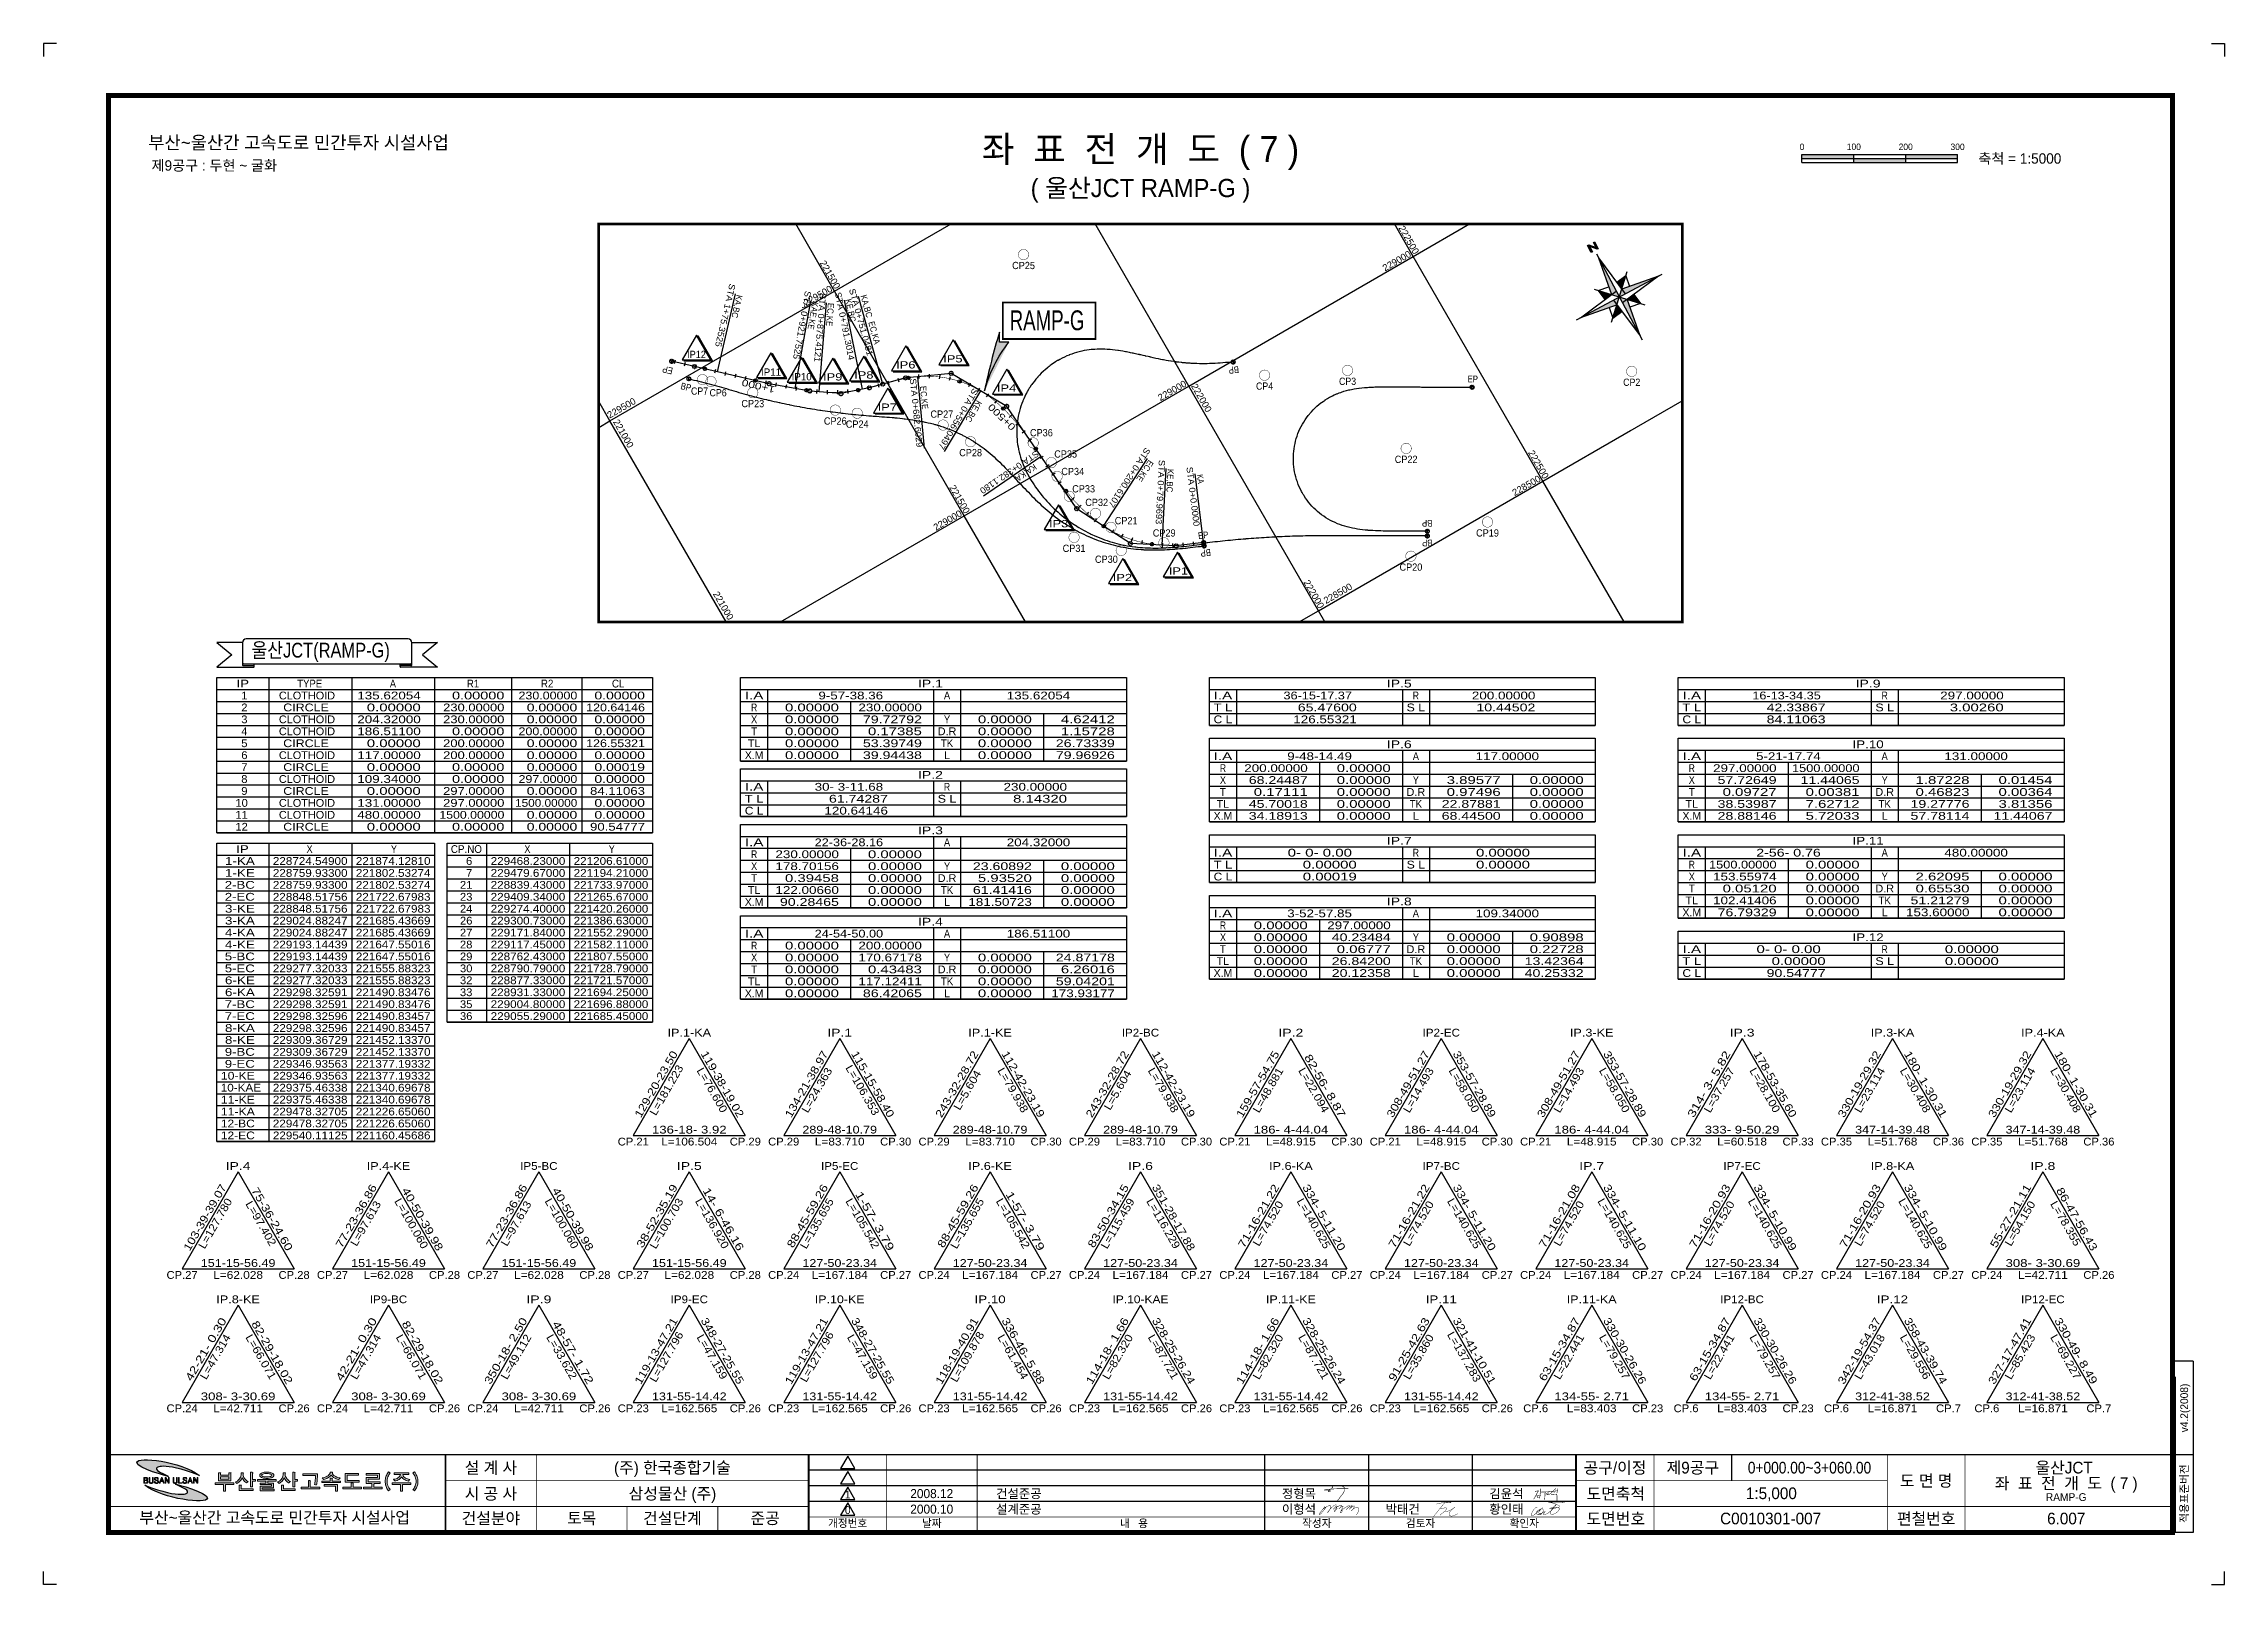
# Model space of a CAD drawing. Extents: x 230342 to 231183, y 224653 to 225247.
import ezdxf
from ezdxf.enums import TextEntityAlignment as Align

# ---------------------------------------------------------------- set-up
doc = ezdxf.new("R2010")
doc.units = 0
doc.header["$LTSCALE"] = 10
doc.header["$MEASUREMENT"] = 0
doc.layers.get('0').update_dxf_attribs({"linetype": 'CONTINUOUS'})
for name, color, linetype in [('CA-ALGN-CNTL', 2, 'CONTINUOUS'), ('CA-ALGN-IPLN', 1, 'CONTINUOUS'), ('CA-ALGN-IPSM', 2, 'CONTINUOUS'), ('CA-ALGN-STSM', 2, 'CONTINUOUS'), ('CA-ALGN-SUBL', 1, 'CONTINUOUS'), ('CA-ALGN-SUBT', 2, 'CONTINUOUS'), ('CA-ALGN-TEXT', 3, 'CONTINUOUS'), ('CA-LEAL', 1, 'CONTINUOUS'), ('CA-LEAT', 3, 'CONTINUOUS'), ('CA-TABL-LIN1', 4, 'CONTINUOUS'), ('CA-TABL-LIN2', 1, 'CONTINUOUS'), ('CA-TABL-TEX1', 6, 'CONTINUOUS'), ('CA-TABL-TEX2', 3, 'CONTINUOUS'), ('CV-AZMU', 3, 'CONTINUOUS'), ('CV-GRID-BORD', 4, 'CONTINUOUS'), ('CV-GRID-LINE', 1, 'CONTINUOUS'), ('CV-GRID-TEXT', 4, 'CONTINUOUS'), ('CV-SURV-SYMB', 3, 'CONTINUOUS'), ('CV-SURV-TEXT', 3, 'CONTINUOUS'), ('CV-TABL-LIN1', 4, 'CONTINUOUS'), ('CV-TABL-LIN2', 1, 'CONTINUOUS'), ('CV-TABL-TEX1', 6, 'CONTINUOUS'), ('CV-TABL-TEX2', 3, 'CONTINUOUS'), ('CX-BORD', 3, 'CONTINUOUS'), ('CX-BORD-LIN1', 4, 'CONTINUOUS'), ('CX-BORD-LIN2', 3, 'CONTINUOUS'), ('CX-BORD-TEX2', 7, 'CONTINUOUS'), ('CX-BORD-TEX3', 6, 'CONTINUOUS'), ('CX-MISC', 2, 'CONTINUOUS'), ('CX-SCAL-LINE', 3, 'CONTINUOUS'), ('CX-SCAL-TEXT', 4, 'CONTINUOUS'), ('CX-SCALE', 7, 'CONTINUOUS'), ('CZ-LIN2', 3, 'CONTINUOUS'), ('CZ-TEX1', 6, 'CONTINUOUS')]:
    doc.layers.add(name, color=color, linetype=linetype)
doc.styles.add('GTXT', font='Dotum.ttf')
doc.styles.add('SCALETEXT', font='Dotum.ttf')
doc.styles.get("Standard").update_dxf_attribs({"font": 'Dotum.ttf'})
doc.styles.add('TB_TEXT', font='Dotum.ttf')
doc.styles.add('TB_WBTXT', font='Dotum.ttf')
doc.styles.add('TB_WMTXT', font='Dotum.ttf')

msp = doc.modelspace()

# ---------------------------------------------------------------- texts
at = {"layer": 'CA-ALGN-SUBT'}
for s, rotation, width, p, p2 in [('    STA 1+75.3525', 256.97338, 1.004658, (230607.64, 225158.02), (230601.15, 225129.96)), ('KA,BC', 256.97338, 0.871021, (230609.5, 225149.91), (230607.47, 225141.14)), ('    STA 0+921.7525', 259.90692, 0.999654, (230636.6, 225155.26), (230631.24, 225125.13)), ('KAE,KE', 259.90692, 0.896594, (230638.74, 225147.2), (230636.84, 225136.57)), ('    STA 0+875.4121', 265.26185, 0.999654, (230641.93, 225154.39), (230639.4, 225123.89)), ('EC,KE', 265.26185, 0.896739, (230644.72, 225146.68), (230643.97, 225137.71)), ('    STA 0+791.3014', 281.48806, 0.999654, (230646.58, 225154.37), (230652.68, 225124.38)), ('KE,BC', 281.48806, 0.88186, (230651.37, 225147.89), (230653.17, 225139.07)), ('    STA 0+751.0481', 285.37079, 0.999654, (230651.75, 225155.55), (230659.86, 225126.04)), ('KA,BC', 285.37079, 0.871021, (230657.24, 225149.37), (230659.63, 225140.69)), ('EC,KA', 285.37079, 0.885533, (230660.26, 225139.12), (230662.65, 225130.44)), ('    STA 0+682.6029', 275.56677, 0.999654, (230675.91, 225121.3), (230678.88, 225090.85)), ('EC,KE', 275.56677, 0.896739, (230680.17, 225114.46), (230681.04, 225105.51)), ('    STA 0+556.0497', 239.31194, 0.999654, (230702.78, 225117.33), (230687.16, 225091.02)), ('KE,BC', 239.31194, 0.88186, (230702.16, 225109.28), (230697.56, 225101.54)), ('    STA 0+382.1180', 214.39805, 0.999654, (230728.26, 225092.08), (230703.02, 225074.79)), ('    STA 0+200.6107', 237.00588, 0.999654, (230769.35, 225094.4), (230752.69, 225068.73)), ('EC,KE', 237.00588, 0.896739, (230768.42, 225086.26), (230763.52, 225078.71)), ('    STA 0+79.9693', 267.05912, 1.004658, (230772.54, 225090.11), (230771.06, 225061.35)), ('KA,KA', 214.39805, 0.893261, (230724.12, 225084.7), (230716.69, 225079.61)), ('KE,BC', 267.05912, 0.88186, (230775.68, 225082.66), (230775.22, 225073.67)), ('    STA 0+0.0000', 277.01978, 1.010389, (230782.45, 225087.19), (230785.75, 225060.39)), ('KA', 277.01978, 0.815867, (230786.97, 225080.39), (230787.41, 225076.81))]:
    msp.add_text(s, height=2.4, rotation=rotation, dxfattribs=dict(at, width=width)).set_placement(p, p2, align=Align.FIT)
at = {"layer": 'CA-ALGN-TEXT'}
for s, height, rotation, width, p, p2 in [(' IP12', 2.8, 0, 0.878919, (230589.43, 225125.36), (230597.64, 225125.36)), ('EP', 2.6, 166.97338, 0.87085, (230585.11, 225121.53), (230581.21, 225122.43)), (' IP11', 2.8, 0, 0.942346, (230617.84, 225118.55), (230626.64, 225118.55)), (' IP10', 2.8, 0, 0.942346, (230629.66, 225116.76), (230638.46, 225116.76)), (' IP9', 2.8, 0, 1.244646, (230641.46, 225116.69), (230650.26, 225116.69)), (' IP8', 2.8, 0, 1.244646, (230653.47, 225117.43), (230662.27, 225117.43)), (' IP6', 2.8, 0, 1.244646, (230669.66, 225121.32), (230678.46, 225121.32)), (' IP5', 2.8, 0, 1.244646, (230687.81, 225123.66), (230696.61, 225123.66)), ('BP', 2.6, 185.07235, 0.837405, (230803.1, 225122.21), (230799.12, 225121.86)), ('BP', 2.6, 346.97312, 0.837405, (230587.7, 225113.42), (230591.6, 225112.51)), ('     1+000', 2.6, 167.17932, 1.177567, (230630.82, 225112.93), (230611.81, 225117.26)), (' IP4', 2.8, 0, 1.244646, (230708.51, 225112.38), (230717.31, 225112.38)), ('EP', 2.6, 359.7445, 0.87085, (230891.39, 225116), (230895.39, 225115.98)), (' IP7', 2.8, 0, 1.244646, (230662.51, 225105.03), (230671.31, 225105.03)), ('     0+500', 2.6, 136.19101, 1.177567, (230721.99, 225094.54), (230707.92, 225108.04)), (' IP3', 2.8, 0, 1.244646, (230728.59, 225060.09), (230737.39, 225060.09)), ('BP', 2.6, 179.8761, 0.837405, (230877.79, 225062.96), (230873.79, 225062.97)), ('EP', 2.6, 7.01971, 0.87085, (230787.61, 225055.52), (230791.58, 225056.01)), ('BP', 2.6, 187.01978, 0.837405, (230792.21, 225051.75), (230788.24, 225051.26)), ('BP', 2.6, 179.8761, 0.837405, (230877.83, 225055.38), (230873.83, 225055.38)), (' IP1', 2.8, 0, 1.244646, (230774.79, 225041.86), (230783.59, 225041.86)), (' IP2', 2.8, 0, 1.244646, (230753.18, 225039.34), (230761.98, 225039.34))]:
    msp.add_text(s, height=height, rotation=rotation, dxfattribs=dict(at, width=width)).set_placement(p, p2, align=Align.FIT)
at = {"layer": 'CA-LEAT', "width": 0.72}
msp.add_text('RAMP-G', height=7.648, rotation=0, dxfattribs=at).set_placement((230714.8, 225136.08))
at = {"layer": 'CA-LEAT'}
for s, rotation, width, p, p2 in [('IP.1-KA', 0, 1.068669, (230582.84, 224863.78), (230599.64, 224863.78)), ('IP.1', 0, 1.239306, (230644.44, 224863.78), (230654.04, 224863.78)), ('IP.1-KE', 0, 1.079571, (230698.84, 224863.78), (230715.64, 224863.78)), ('IP2-BC', 0, 0.994546, (230758.04, 224863.78), (230772.44, 224863.78)), ('IP.2', 0, 1.239306, (230818.44, 224863.78), (230828.04, 224863.78)), ('IP2-EC', 0, 1.009301, (230874.04, 224863.78), (230888.44, 224863.78)), ('IP.3-KE', 0, 1.079571, (230930.84, 224863.78), (230947.64, 224863.78)), ('IP.3', 0, 1.239306, (230992.44, 224863.78), (231002.04, 224863.78)), ('IP.3-KA', 0, 1.068669, (231046.84, 224863.78), (231063.64, 224863.78)), ('IP.4-KA', 0, 1.068669, (231104.84, 224863.78), (231121.64, 224863.78)), ('134-21-38.97', 60, 1.015822, (230630.54, 224832.21), (230644.94, 224857.15)), ('243-32-28.72', 60, 1.015822, (230688.54, 224832.21), (230702.94, 224857.15)), ('243-32-28.72', 60, 1.015822, (230746.54, 224832.21), (230760.94, 224857.15)), ('159-57-54.75', 60, 1.015822, (230804.54, 224832.21), (230818.94, 224857.15)), ('308-49-51.27', 60, 1.015822, (230862.54, 224832.21), (230876.94, 224857.15)), ('353-57-28.89', 300, 1.015822, (230885.53, 224857.15), (230899.93, 224832.21)), ('308-49-51.27', 60, 1.015822, (230920.54, 224832.21), (230934.94, 224857.15)), ('353-57-28.89', 300, 1.015822, (230943.53, 224857.15), (230957.93, 224832.21)), ('314- 3- 5.82', 60, 1.096081, (230978.54, 224832.21), (230992.94, 224857.15)), ('330-19-29.32', 60, 1.015822, (231036.54, 224832.21), (231050.94, 224857.15)), ('330-19-29.32', 60, 1.015822, (231094.54, 224832.21), (231108.94, 224857.15)), ('129-20-23.50', 60, 1.015822, (230572.54, 224832.21), (230586.94, 224857.15)), ('L=181.223', 60, 1.036811, (230578.33, 224833.02), (230589.13, 224851.73)), ('L=76.600', 300, 1.043309, (230593.95, 224850.69), (230603.55, 224834.06)), ('119-38-19.02', 300, 1.015822, (230595.53, 224857.15), (230609.93, 224832.21)), ('L=24.363', 60, 1.043309, (230636.93, 224834.06), (230646.53, 224850.69)), ('L=106.353', 300, 1.036811, (230651.35, 224851.73), (230662.15, 224833.02)), ('115-15-58.40', 300, 1.015822, (230653.53, 224857.15), (230667.93, 224832.21)), ('L=5.604', 60, 1.051784, (230695.53, 224835.1), (230703.93, 224849.65)), ('L=79.938', 300, 1.043309, (230709.95, 224850.69), (230719.55, 224834.06)), ('112-42-23.19', 300, 1.015822, (230711.53, 224857.15), (230725.93, 224832.21)), ('L=5.604', 60, 1.051784, (230753.53, 224835.1), (230761.93, 224849.65)), ('L=79.938', 300, 1.043309, (230767.95, 224850.69), (230777.55, 224834.06)), ('112-42-23.19', 300, 1.015822, (230769.53, 224857.15), (230783.93, 224832.21)), ('L=48.881', 60, 1.043309, (230810.93, 224834.06), (230820.53, 224850.69)), ('L=22.094', 300, 1.043309, (230825.95, 224850.69), (230835.55, 224834.06)), (' 82-56- 8.87', 300, 1.096081, (230827.53, 224857.15), (230841.93, 224832.21)), ('L=14.493', 60, 1.043309, (230868.93, 224834.06), (230878.53, 224850.69)), ('L=58.050', 300, 1.043309, (230883.95, 224850.69), (230893.55, 224834.06)), ('L=14.493', 60, 1.043309, (230926.93, 224834.06), (230936.53, 224850.69)), ('L=58.050', 300, 1.043309, (230941.95, 224850.69), (230951.55, 224834.06)), ('L=37.257', 60, 1.043309, (230984.93, 224834.06), (230994.53, 224850.69)), ('L=28.100', 300, 1.043309, (230999.95, 224850.69), (231009.55, 224834.06)), ('178-53-35.60', 300, 1.015822, (231001.53, 224857.15), (231015.93, 224832.21)), ('L=23.114', 60, 1.043309, (231042.93, 224834.06), (231052.53, 224850.69)), ('L=30.408', 300, 1.043309, (231057.95, 224850.69), (231067.55, 224834.06)), ('180- 1-30.31', 300, 1.054426, (231059.53, 224857.15), (231073.93, 224832.21)), ('L=23.114', 60, 1.043309, (231100.93, 224834.06), (231110.53, 224850.69)), ('L=30.408', 300, 1.043309, (231115.95, 224850.69), (231125.55, 224834.06)), ('180- 1-30.31', 300, 1.054426, (231117.53, 224857.15), (231131.93, 224832.21)), ('CP.21', 0, 0.991258, (230563.64, 224821.77), (230575.64, 224821.77)), ('136-18- 3.92', 0, 1.054426, (230576.84, 224826.37), (230605.64, 224826.37)), ('L=106.504', 0, 1.036811, (230580.44, 224821.77), (230602.04, 224821.77)), ('CP.29', 0, 0.991258, (230606.84, 224821.77), (230618.84, 224821.77)), ('CP.29', 0, 0.991258, (230621.64, 224821.77), (230633.64, 224821.77)), ('289-48-10.79', 0, 1.015822, (230634.84, 224826.37), (230663.64, 224826.37)), ('L=83.710', 0, 1.043309, (230639.64, 224821.77), (230658.84, 224821.77)), ('CP.30', 0, 0.991258, (230664.84, 224821.77), (230676.84, 224821.77)), ('CP.29', 0, 0.991258, (230679.64, 224821.77), (230691.64, 224821.77)), ('289-48-10.79', 0, 1.015822, (230692.84, 224826.37), (230721.64, 224826.37)), ('L=83.710', 0, 1.043309, (230697.64, 224821.77), (230716.84, 224821.77)), ('CP.30', 0, 0.991258, (230722.84, 224821.77), (230734.84, 224821.77)), ('CP.29', 0, 0.991258, (230737.64, 224821.77), (230749.64, 224821.77)), ('289-48-10.79', 0, 1.015822, (230750.84, 224826.37), (230779.64, 224826.37)), ('L=83.710', 0, 1.043309, (230755.64, 224821.77), (230774.84, 224821.77)), ('CP.30', 0, 0.991258, (230780.84, 224821.77), (230792.84, 224821.77)), ('CP.21', 0, 0.991258, (230795.64, 224821.77), (230807.64, 224821.77)), ('186- 4-44.04', 0, 1.054426, (230808.84, 224826.37), (230837.64, 224826.37)), ('L=48.915', 0, 1.043309, (230813.64, 224821.77), (230832.84, 224821.77)), ('CP.30', 0, 0.991258, (230838.84, 224821.77), (230850.84, 224821.77)), ('CP.21', 0, 0.991258, (230853.64, 224821.77), (230865.64, 224821.77)), ('186- 4-44.04', 0, 1.054426, (230866.84, 224826.37), (230895.64, 224826.37)), ('L=48.915', 0, 1.043309, (230871.64, 224821.77), (230890.84, 224821.77)), ('CP.30', 0, 0.991258, (230896.84, 224821.77), (230908.84, 224821.77)), ('CP.21', 0, 0.991258, (230911.64, 224821.77), (230923.64, 224821.77)), ('186- 4-44.04', 0, 1.054426, (230924.84, 224826.37), (230953.64, 224826.37)), ('L=48.915', 0, 1.043309, (230929.64, 224821.77), (230948.84, 224821.77)), ('CP.30', 0, 0.991258, (230954.84, 224821.77), (230966.84, 224821.77)), ('CP.32', 0, 0.991258, (230969.64, 224821.77), (230981.64, 224821.77)), ('333- 9-50.29', 0, 1.054426, (230982.84, 224826.37), (231011.64, 224826.37)), ('L=60.518', 0, 1.043309, (230987.64, 224821.77), (231006.84, 224821.77)), ('CP.33', 0, 0.991258, (231012.84, 224821.77), (231024.84, 224821.77)), ('CP.35', 0, 0.991258, (231027.64, 224821.77), (231039.64, 224821.77)), ('347-14-39.48', 0, 1.015822, (231040.84, 224826.37), (231069.64, 224826.37)), ('L=51.768', 0, 1.043309, (231045.64, 224821.77), (231064.84, 224821.77)), ('CP.36', 0, 0.991258, (231070.84, 224821.77), (231082.84, 224821.77)), ('CP.35', 0, 0.991258, (231085.64, 224821.77), (231097.64, 224821.77)), ('347-14-39.48', 0, 1.015822, (231098.84, 224826.37), (231127.64, 224826.37)), ('L=51.768', 0, 1.043309, (231103.64, 224821.77), (231122.84, 224821.77)), ('CP.36', 0, 0.991258, (231128.84, 224821.77), (231140.84, 224821.77)), ('IP.4', 0, 1.239306, (230412.44, 224812.37), (230422.04, 224812.37)), ('IP.4-KE', 0, 1.079571, (230466.84, 224812.37), (230483.64, 224812.37)), ('IP5-BC', 0, 0.994546, (230526.04, 224812.37), (230540.44, 224812.37)), ('IP.5', 0, 1.239306, (230586.44, 224812.37), (230596.04, 224812.37)), ('IP5-EC', 0, 1.009301, (230642.04, 224812.37), (230656.44, 224812.37)), ('IP.6-KE', 0, 1.079571, (230698.84, 224812.37), (230715.64, 224812.37)), ('IP.6', 0, 1.239306, (230760.44, 224812.37), (230770.04, 224812.37)), ('IP.6-KA', 0, 1.068669, (230814.84, 224812.37), (230831.64, 224812.37)), ('IP7-BC', 0, 0.994546, (230874.04, 224812.37), (230888.44, 224812.37)), ('IP.7', 0, 1.239306, (230934.44, 224812.37), (230944.04, 224812.37)), ('IP7-EC', 0, 1.009301, (230990.04, 224812.37), (231004.44, 224812.37)), ('IP.8-KA', 0, 1.068669, (231046.84, 224812.37), (231063.64, 224812.37)), ('IP.8', 0, 1.239306, (231108.44, 224812.37), (231118.04, 224812.37)), ('103-39-39.07', 60, 1.015822, (230398.54, 224780.79), (230412.94, 224805.73)), ('L=127.780', 60, 1.036811, (230404.33, 224781.61), (230415.13, 224800.32)), ('L=97.402', 300, 1.043309, (230419.95, 224799.28), (230429.55, 224782.65)), (' 75-36-24.60', 300, 1.054426, (230421.53, 224805.73), (230435.93, 224780.79)), (' 77-23-36.86', 60, 1.054426, (230456.54, 224780.79), (230470.94, 224805.73)), ('L=97.613', 60, 1.043309, (230462.93, 224782.65), (230472.53, 224799.28)), ('L=100.060', 300, 1.036811, (230477.35, 224800.32), (230488.15, 224781.61)), (' 40-50-39.98', 300, 1.054426, (230479.53, 224805.73), (230493.93, 224780.79)), (' 77-23-36.86', 60, 1.054426, (230514.54, 224780.79), (230528.94, 224805.73)), ('L=97.613', 60, 1.043309, (230520.93, 224782.65), (230530.53, 224799.28)), ('L=100.060', 300, 1.036811, (230535.35, 224800.32), (230546.15, 224781.61)), (' 40-50-39.98', 300, 1.054426, (230537.53, 224805.73), (230551.93, 224780.79)), (' 38-52-35.19', 60, 1.054426, (230572.54, 224780.79), (230586.94, 224805.73)), ('L=100.703', 60, 1.036811, (230578.33, 224781.61), (230589.13, 224800.32)), ('L=136.920', 300, 1.036811, (230593.35, 224800.32), (230604.15, 224781.61)), (' 14- 6-46.16', 300, 1.096081, (230595.53, 224805.73), (230609.93, 224780.79)), (' 88-45-59.26', 60, 1.054426, (230630.54, 224780.79), (230644.94, 224805.73)), ('L=135.655', 60, 1.036811, (230636.33, 224781.61), (230647.13, 224800.32)), ('L=105.542', 300, 1.036811, (230651.35, 224800.32), (230662.15, 224781.61)), ('  1-57- 3.79', 300, 1.141161, (230653.53, 224805.73), (230667.93, 224780.79)), (' 88-45-59.26', 60, 1.054426, (230688.54, 224780.79), (230702.94, 224805.73)), ('L=135.655', 60, 1.036811, (230694.33, 224781.61), (230705.13, 224800.32)), ('L=105.542', 300, 1.036811, (230709.35, 224800.32), (230720.15, 224781.61)), ('  1-57- 3.79', 300, 1.141161, (230711.53, 224805.73), (230725.93, 224780.79)), (' 83-50-34.15', 60, 1.054426, (230746.54, 224780.79), (230760.94, 224805.73)), ('L=115.459', 60, 1.036811, (230752.33, 224781.61), (230763.13, 224800.32)), ('L=116.229', 300, 1.036811, (230767.35, 224800.32), (230778.15, 224781.61)), ('351-28-17.88', 300, 1.015822, (230769.53, 224805.73), (230783.93, 224780.79)), (' 71-16-21.22', 60, 1.054426, (230804.54, 224780.79), (230818.94, 224805.73)), ('L=74.520', 60, 1.043309, (230810.93, 224782.65), (230820.53, 224799.28)), ('L=140.625', 300, 1.036811, (230825.35, 224800.32), (230836.15, 224781.61)), ('334- 5-11.20', 300, 1.054426, (230827.53, 224805.73), (230841.93, 224780.79)), (' 71-16-21.22', 60, 1.054426, (230862.54, 224780.79), (230876.94, 224805.73)), ('L=74.520', 60, 1.043309, (230868.93, 224782.65), (230878.53, 224799.28)), ('L=140.625', 300, 1.036811, (230883.35, 224800.32), (230894.15, 224781.61)), ('334- 5-11.20', 300, 1.054426, (230885.53, 224805.73), (230899.93, 224780.79)), (' 71-16-21.08', 60, 1.054426, (230920.54, 224780.79), (230934.94, 224805.73)), ('L=74.520', 60, 1.043309, (230926.93, 224782.65), (230936.53, 224799.28)), ('L=140.625', 300, 1.036811, (230941.35, 224800.32), (230952.15, 224781.61)), ('334- 5-11.10', 300, 1.054426, (230943.53, 224805.73), (230957.93, 224780.79)), (' 71-16-20.93', 60, 1.054426, (230978.54, 224780.79), (230992.94, 224805.73)), ('L=74.520', 60, 1.043309, (230984.93, 224782.65), (230994.53, 224799.28)), ('L=140.625', 300, 1.036811, (230999.35, 224800.32), (231010.15, 224781.61)), ('334- 5-10.99', 300, 1.054426, (231001.53, 224805.73), (231015.93, 224780.79)), (' 71-16-20.93', 60, 1.054426, (231036.54, 224780.79), (231050.94, 224805.73)), ('L=74.520', 60, 1.043309, (231042.93, 224782.65), (231052.53, 224799.28)), ('L=140.625', 300, 1.036811, (231057.35, 224800.32), (231068.15, 224781.61)), ('334- 5-10.99', 300, 1.054426, (231059.53, 224805.73), (231073.93, 224780.79)), (' 55-27-21.11', 60, 1.054426, (231094.54, 224780.79), (231108.94, 224805.73)), ('L=54.150', 60, 1.043309, (231100.93, 224782.65), (231110.53, 224799.28)), ('L=78.355', 300, 1.043309, (231115.95, 224799.28), (231125.55, 224782.65)), (' 86-47-56.43', 300, 1.054426, (231117.53, 224805.73), (231131.93, 224780.79)), ('151-15-56.49', 0, 1.015822, (230402.84, 224774.96), (230431.64, 224774.96)), ('151-15-56.49', 0, 1.015822, (230460.84, 224774.96), (230489.64, 224774.96)), ('151-15-56.49', 0, 1.015822, (230518.84, 224774.96), (230547.64, 224774.96)), ('151-15-56.49', 0, 1.015822, (230576.84, 224774.96), (230605.64, 224774.96)), ('127-50-23.34', 0, 1.015822, (230634.84, 224774.96), (230663.64, 224774.96)), ('127-50-23.34', 0, 1.015822, (230692.84, 224774.96), (230721.64, 224774.96)), ('127-50-23.34', 0, 1.015822, (230750.84, 224774.96), (230779.64, 224774.96)), ('127-50-23.34', 0, 1.015822, (230808.84, 224774.96), (230837.64, 224774.96)), ('127-50-23.34', 0, 1.015822, (230866.84, 224774.96), (230895.64, 224774.96)), ('127-50-23.34', 0, 1.015822, (230924.84, 224774.96), (230953.64, 224774.96)), ('127-50-23.34', 0, 1.015822, (230982.84, 224774.96), (231011.64, 224774.96)), ('127-50-23.34', 0, 1.015822, (231040.84, 224774.96), (231069.64, 224774.96)), ('308- 3-30.69', 0, 1.054426, (231098.84, 224774.96), (231127.64, 224774.96)), ('CP.27', 0, 0.991258, (230389.64, 224770.36), (230401.64, 224770.36)), ('L=62.028', 0, 1.043309, (230407.64, 224770.36), (230426.84, 224770.36)), ('CP.28', 0, 0.991258, (230432.84, 224770.36), (230444.84, 224770.36)), ('CP.27', 0, 0.991258, (230447.64, 224770.36), (230459.64, 224770.36)), ('L=62.028', 0, 1.043309, (230465.64, 224770.36), (230484.84, 224770.36)), ('CP.28', 0, 0.991258, (230490.84, 224770.36), (230502.84, 224770.36)), ('CP.27', 0, 0.991258, (230505.64, 224770.36), (230517.64, 224770.36)), ('L=62.028', 0, 1.043309, (230523.64, 224770.36), (230542.84, 224770.36)), ('CP.28', 0, 0.991258, (230548.84, 224770.36), (230560.84, 224770.36)), ('CP.27', 0, 0.991258, (230563.64, 224770.36), (230575.64, 224770.36)), ('L=62.028', 0, 1.043309, (230581.64, 224770.36), (230600.84, 224770.36)), ('CP.28', 0, 0.991258, (230606.84, 224770.36), (230618.84, 224770.36)), ('CP.24', 0, 0.991258, (230621.64, 224770.36), (230633.64, 224770.36)), ('L=167.184', 0, 1.036811, (230638.44, 224770.36), (230660.04, 224770.36)), ('CP.27', 0, 0.991258, (230664.84, 224770.36), (230676.84, 224770.36)), ('CP.24', 0, 0.991258, (230679.64, 224770.36), (230691.64, 224770.36)), ('L=167.184', 0, 1.036811, (230696.44, 224770.36), (230718.04, 224770.36)), ('CP.27', 0, 0.991258, (230722.84, 224770.36), (230734.84, 224770.36)), ('CP.24', 0, 0.991258, (230737.64, 224770.36), (230749.64, 224770.36)), ('L=167.184', 0, 1.036811, (230754.44, 224770.36), (230776.04, 224770.36)), ('CP.27', 0, 0.991258, (230780.84, 224770.36), (230792.84, 224770.36)), ('CP.24', 0, 0.991258, (230795.64, 224770.36), (230807.64, 224770.36)), ('L=167.184', 0, 1.036811, (230812.44, 224770.36), (230834.04, 224770.36)), ('CP.27', 0, 0.991258, (230838.84, 224770.36), (230850.84, 224770.36)), ('CP.24', 0, 0.991258, (230853.64, 224770.36), (230865.64, 224770.36)), ('L=167.184', 0, 1.036811, (230870.44, 224770.36), (230892.04, 224770.36)), ('CP.27', 0, 0.991258, (230896.84, 224770.36), (230908.84, 224770.36)), ('CP.24', 0, 0.991258, (230911.64, 224770.36), (230923.64, 224770.36)), ('L=167.184', 0, 1.036811, (230928.44, 224770.36), (230950.04, 224770.36)), ('CP.27', 0, 0.991258, (230954.84, 224770.36), (230966.84, 224770.36)), ('CP.24', 0, 0.991258, (230969.64, 224770.36), (230981.64, 224770.36)), ('L=167.184', 0, 1.036811, (230986.44, 224770.36), (231008.04, 224770.36)), ('CP.27', 0, 0.991258, (231012.84, 224770.36), (231024.84, 224770.36)), ('CP.24', 0, 0.991258, (231027.64, 224770.36), (231039.64, 224770.36)), ('L=167.184', 0, 1.036811, (231044.44, 224770.36), (231066.04, 224770.36)), ('CP.27', 0, 0.991258, (231070.84, 224770.36), (231082.84, 224770.36)), ('CP.24', 0, 0.991258, (231085.64, 224770.36), (231097.64, 224770.36)), ('L=42.711', 0, 1.043309, (231103.64, 224770.36), (231122.84, 224770.36)), ('CP.26', 0, 0.991258, (231128.84, 224770.36), (231140.84, 224770.36)), ('IP.8-KE', 0, 1.079571, (230408.84, 224760.96), (230425.64, 224760.96)), ('IP9-BC', 0, 0.994546, (230468.04, 224760.96), (230482.44, 224760.96)), ('IP.9', 0, 1.239306, (230528.44, 224760.96), (230538.04, 224760.96)), ('IP9-EC', 0, 1.009301, (230584.04, 224760.96), (230598.44, 224760.96)), ('IP.10-KE', 0, 1.067149, (230639.64, 224760.96), (230658.84, 224760.96)), ('IP.10', 0, 1.1792, (230701.24, 224760.96), (230713.24, 224760.96)), ('IP.10-KAE', 0, 1.039859, (230754.44, 224760.96), (230776.04, 224760.96)), ('IP.11-KE', 0, 1.067149, (230813.64, 224760.96), (230832.84, 224760.96)), ('IP.11', 0, 1.1792, (230875.24, 224760.96), (230887.24, 224760.96)), ('IP.11-KA', 0, 1.057816, (230929.64, 224760.96), (230948.84, 224760.96)), ('IP12-BC', 0, 0.993548, (230988.84, 224760.96), (231005.64, 224760.96)), ('IP.12', 0, 1.1792, (231049.24, 224760.96), (231061.24, 224760.96)), ('IP12-EC', 0, 1.006143, (231104.84, 224760.96), (231121.64, 224760.96)), (' 42-21- 0.30', 60, 1.096081, (230398.54, 224729.38), (230412.94, 224754.32)), ('L=47.314', 60, 1.043309, (230404.93, 224731.24), (230414.53, 224747.87)), ('L=66.071', 300, 1.043309, (230419.95, 224747.87), (230429.55, 224731.24)), (' 82-29-18.02', 300, 1.054426, (230421.53, 224754.32), (230435.93, 224729.38)), (' 42-21- 0.30', 60, 1.096081, (230456.54, 224729.38), (230470.94, 224754.32)), ('L=47.314', 60, 1.043309, (230462.93, 224731.24), (230472.53, 224747.87)), ('L=66.071', 300, 1.043309, (230477.95, 224747.87), (230487.55, 224731.24)), (' 82-29-18.02', 300, 1.054426, (230479.53, 224754.32), (230493.93, 224729.38)), ('350-18- 2.50', 60, 1.054426, (230514.54, 224729.38), (230528.94, 224754.32)), ('L=49.112', 60, 1.043309, (230520.93, 224731.24), (230530.53, 224747.87)), ('L=33.622', 300, 1.043309, (230535.95, 224747.87), (230545.55, 224731.24)), (' 48-57- 1.72', 300, 1.096081, (230537.53, 224754.32), (230551.93, 224729.38)), ('119-13-47.21', 60, 1.015822, (230572.54, 224729.38), (230586.94, 224754.32)), ('L=127.796', 60, 1.036811, (230578.33, 224730.2), (230589.13, 224748.9)), ('L=47.159', 300, 1.043309, (230593.95, 224747.87), (230603.55, 224731.24)), ('348-27-25.55', 300, 1.015822, (230595.53, 224754.32), (230609.93, 224729.38)), ('119-13-47.21', 60, 1.015822, (230630.54, 224729.38), (230644.94, 224754.32)), ('L=127.796', 60, 1.036811, (230636.33, 224730.2), (230647.13, 224748.9)), ('L=47.159', 300, 1.043309, (230651.95, 224747.87), (230661.55, 224731.24)), ('348-27-25.55', 300, 1.015822, (230653.53, 224754.32), (230667.93, 224729.38)), ('118-19-40.91', 60, 1.015822, (230688.54, 224729.38), (230702.94, 224754.32)), ('L=109.878', 60, 1.036811, (230694.33, 224730.2), (230705.13, 224748.9)), ('L=61.454', 300, 1.043309, (230709.95, 224747.87), (230719.55, 224731.24)), ('336-46- 5.88', 300, 1.054426, (230711.53, 224754.32), (230725.93, 224729.38)), ('114-18- 1.66', 60, 1.054426, (230746.54, 224729.38), (230760.94, 224754.32)), ('L=82.320', 60, 1.043309, (230752.93, 224731.24), (230762.53, 224747.87)), ('L=87.721', 300, 1.043309, (230767.95, 224747.87), (230777.55, 224731.24)), ('328-25-26.24', 300, 1.015822, (230769.53, 224754.32), (230783.93, 224729.38)), ('114-18- 1.66', 60, 1.054426, (230804.54, 224729.38), (230818.94, 224754.32)), ('L=82.320', 60, 1.043309, (230810.93, 224731.24), (230820.53, 224747.87)), ('L=87.721', 300, 1.043309, (230825.95, 224747.87), (230835.55, 224731.24)), ('328-25-26.24', 300, 1.015822, (230827.53, 224754.32), (230841.93, 224729.38)), (' 91-25-42.63', 60, 1.054426, (230862.54, 224729.38), (230876.94, 224754.32)), ('L=35.860', 60, 1.043309, (230868.93, 224731.24), (230878.53, 224747.87)), ('L=137.283', 300, 1.036811, (230883.35, 224748.9), (230894.15, 224730.2)), ('321-41-10.51', 300, 1.015822, (230885.53, 224754.32), (230899.93, 224729.38)), (' 63-15-34.87', 60, 1.054426, (230920.54, 224729.38), (230934.94, 224754.32)), ('L=79.257', 300, 1.043309, (230941.95, 224747.87), (230951.55, 224731.24)), ('330-30-26.26', 300, 1.015822, (230943.53, 224754.32), (230957.93, 224729.38)), (' 63-15-34.87', 60, 1.054426, (230978.54, 224729.38), (230992.94, 224754.32)), ('L=79.257', 300, 1.043309, (230999.95, 224747.87), (231009.55, 224731.24)), ('330-30-26.26', 300, 1.015822, (231001.53, 224754.32), (231015.93, 224729.38)), ('342-19-54.37', 60, 1.015822, (231036.54, 224729.38), (231050.94, 224754.32)), ('L=43.018', 60, 1.043309, (231042.93, 224731.24), (231052.53, 224747.87)), ('L=29.556', 300, 1.043309, (231057.95, 224747.87), (231067.55, 224731.24)), ('358-43-39.74', 300, 1.015822, (231059.53, 224754.32), (231073.93, 224729.38)), ('327-17-47.41', 60, 1.015822, (231094.54, 224729.38), (231108.94, 224754.32)), ('L=85.423', 60, 1.043309, (231100.93, 224731.24), (231110.53, 224747.87)), ('L=69.227', 300, 1.043309, (231115.95, 224747.87), (231125.55, 224731.24)), ('330-49- 8.49', 300, 1.054426, (231117.53, 224754.32), (231131.93, 224729.38)), ('L=22.441', 60, 1.043309, (230926.93, 224731.24), (230936.53, 224747.87)), ('L=22.441', 60, 1.043309, (230984.93, 224731.24), (230994.53, 224747.87)), ('308- 3-30.69', 0, 1.054426, (230402.84, 224723.55), (230431.64, 224723.55)), ('308- 3-30.69', 0, 1.054426, (230460.84, 224723.55), (230489.64, 224723.55)), ('308- 3-30.69', 0, 1.054426, (230518.84, 224723.55), (230547.64, 224723.55)), ('131-55-14.42', 0, 1.015822, (230576.84, 224723.55), (230605.64, 224723.55)), ('131-55-14.42', 0, 1.015822, (230634.84, 224723.55), (230663.64, 224723.55)), ('131-55-14.42', 0, 1.015822, (230692.84, 224723.55), (230721.64, 224723.55)), ('131-55-14.42', 0, 1.015822, (230750.84, 224723.55), (230779.64, 224723.55)), ('131-55-14.42', 0, 1.015822, (230808.84, 224723.55), (230837.64, 224723.55)), ('131-55-14.42', 0, 1.015822, (230866.84, 224723.55), (230895.64, 224723.55)), ('134-55- 2.71', 0, 1.054426, (230924.84, 224723.55), (230953.64, 224723.55)), ('134-55- 2.71', 0, 1.054426, (230982.84, 224723.55), (231011.64, 224723.55)), ('312-41-38.52', 0, 1.015822, (231040.84, 224723.55), (231069.64, 224723.55)), ('312-41-38.52', 0, 1.015822, (231098.84, 224723.55), (231127.64, 224723.55)), ('CP.24', 0, 0.991258, (230389.64, 224718.95), (230401.64, 224718.95)), ('L=42.711', 0, 1.043309, (230407.64, 224718.95), (230426.84, 224718.95)), ('CP.26', 0, 0.991258, (230432.84, 224718.95), (230444.84, 224718.95)), ('CP.24', 0, 0.991258, (230447.64, 224718.95), (230459.64, 224718.95)), ('L=42.711', 0, 1.043309, (230465.64, 224718.95), (230484.84, 224718.95)), ('CP.26', 0, 0.991258, (230490.84, 224718.95), (230502.84, 224718.95)), ('CP.24', 0, 0.991258, (230505.64, 224718.95), (230517.64, 224718.95)), ('L=42.711', 0, 1.043309, (230523.64, 224718.95), (230542.84, 224718.95)), ('CP.26', 0, 0.991258, (230548.84, 224718.95), (230560.84, 224718.95)), ('CP.23', 0, 0.991258, (230563.64, 224718.95), (230575.64, 224718.95)), ('L=162.565', 0, 1.036811, (230580.44, 224718.95), (230602.04, 224718.95)), ('CP.26', 0, 0.991258, (230606.84, 224718.95), (230618.84, 224718.95)), ('CP.23', 0, 0.991258, (230621.64, 224718.95), (230633.64, 224718.95)), ('L=162.565', 0, 1.036811, (230638.44, 224718.95), (230660.04, 224718.95)), ('CP.26', 0, 0.991258, (230664.84, 224718.95), (230676.84, 224718.95)), ('CP.23', 0, 0.991258, (230679.64, 224718.95), (230691.64, 224718.95)), ('L=162.565', 0, 1.036811, (230696.44, 224718.95), (230718.04, 224718.95)), ('CP.26', 0, 0.991258, (230722.84, 224718.95), (230734.84, 224718.95)), ('CP.23', 0, 0.991258, (230737.64, 224718.95), (230749.64, 224718.95)), ('L=162.565', 0, 1.036811, (230754.44, 224718.95), (230776.04, 224718.95)), ('CP.26', 0, 0.991258, (230780.84, 224718.95), (230792.84, 224718.95)), ('CP.23', 0, 0.991258, (230795.64, 224718.95), (230807.64, 224718.95)), ('L=162.565', 0, 1.036811, (230812.44, 224718.95), (230834.04, 224718.95)), ('CP.26', 0, 0.991258, (230838.84, 224718.95), (230850.84, 224718.95)), ('CP.23', 0, 0.991258, (230853.64, 224718.95), (230865.64, 224718.95)), ('L=162.565', 0, 1.036811, (230870.44, 224718.95), (230892.04, 224718.95)), ('CP.26', 0, 0.991258, (230896.84, 224718.95), (230908.84, 224718.95)), ('CP.6', 0, 0.992175, (230912.84, 224718.95), (230922.44, 224718.95)), ('L=83.403', 0, 1.043309, (230929.64, 224718.95), (230948.84, 224718.95)), ('CP.23', 0, 0.991258, (230954.84, 224718.95), (230966.84, 224718.95)), ('CP.6', 0, 0.992175, (230970.84, 224718.95), (230980.44, 224718.95)), ('L=83.403', 0, 1.043309, (230987.64, 224718.95), (231006.84, 224718.95)), ('CP.23', 0, 0.991258, (231012.84, 224718.95), (231024.84, 224718.95)), ('CP.6', 0, 0.992175, (231028.84, 224718.95), (231038.44, 224718.95)), ('L=16.871', 0, 1.043309, (231045.64, 224718.95), (231064.84, 224718.95)), ('CP.7', 0, 0.992175, (231072.04, 224718.95), (231081.64, 224718.95)), ('CP.6', 0, 0.992175, (231086.84, 224718.95), (231096.44, 224718.95)), ('L=16.871', 0, 1.043309, (231103.64, 224718.95), (231122.84, 224718.95)), ('CP.7', 0, 0.992175, (231130.04, 224718.95), (231139.64, 224718.95))]:
    msp.add_text(s, height=3, rotation=rotation, dxfattribs=dict(at, width=width)).set_placement(p, p2, align=Align.FIT)
at = {"layer": 'CA-TABL-TEX1'}
for s, width, p, p2 in [('IP', 1.278959, (230416.64, 224998.35), (230421.44, 224998.35)), ('TYPE', 0.937734, (230440.05, 224998.35), (230449.65, 224998.35)), ('A', 0.86325, (230475.75, 224998.35), (230478.15, 224998.35)), ('R1', 0.920531, (230505.44, 224998.35), (230510.24, 224998.35)), ('R2', 0.920531, (230534.02, 224998.35), (230538.82, 224998.35)), ('CL', 0.912693, (230561.41, 224998.35), (230566.21, 224998.35)), ('IP.1', 1.239306, (230679.44, 224998.35), (230689.04, 224998.35)), ('IP.5', 1.239306, (230860.24, 224998.35), (230869.84, 224998.35)), ('IP.9', 1.239306, (231041.04, 224998.35), (231050.64, 224998.35)), ('1', 0.987605, (230418.46, 224993.75), (230420.86, 224993.75)), ('I.A', 1.328926, (230612.64, 224993.75), (230619.84, 224993.75)), ('A', 0.86325, (230689.44, 224993.75), (230691.84, 224993.75)), ('I.A', 1.328926, (230793.44, 224993.75), (230800.64, 224993.75)), ('R', 0.861988, (230870.24, 224993.75), (230872.64, 224993.75)), ('I.A', 1.328926, (230974.24, 224993.75), (230981.44, 224993.75)), ('R', 0.861988, (231051.04, 224993.75), (231053.44, 224993.75)), ('3', 0.987605, (230418.46, 224984.55), (230420.86, 224984.55)), ('2', 0.987605, (230418.46, 224989.15), (230420.86, 224989.15)), ('X', 0.954045, (230615.04, 224984.55), (230617.44, 224984.55)), ('R', 0.861988, (230615.04, 224989.15), (230617.44, 224989.15)), ('Y', 0.957143, (230689.44, 224984.55), (230691.84, 224984.55)), ('T L', 1.184729, (230793.44, 224989.15), (230800.64, 224989.15)), ('C L', 1.082497, (230793.44, 224984.55), (230800.64, 224984.55)), ('S L', 1.141161, (230867.84, 224989.15), (230875.04, 224989.15)), ('T L', 1.184729, (230974.24, 224989.15), (230981.44, 224989.15)), ('C L', 1.082497, (230974.24, 224984.55), (230981.44, 224984.55)), ('S L', 1.141161, (231048.64, 224989.15), (231055.84, 224989.15)), ('4', 0.987605, (230418.46, 224979.95), (230420.86, 224979.95)), ('5', 0.987605, (230418.46, 224975.35), (230420.86, 224975.35)), ('TL', 1.0245, (230613.84, 224975.35), (230618.64, 224975.35)), ('T', 0.987605, (230615.04, 224979.95), (230617.44, 224979.95)), ('D.R', 0.977238, (230687.04, 224979.95), (230694.24, 224979.95)), ('TK', 0.929236, (230688.24, 224975.35), (230693.04, 224975.35)), ('IP.6', 1.239306, (230860.24, 224974.95), (230869.84, 224974.95)), ('IP.10', 1.1792, (231039.84, 224974.95), (231051.84, 224974.95)), ('6', 0.987605, (230418.46, 224970.75), (230420.86, 224970.75)), ('7', 0.987605, (230418.46, 224966.15), (230420.86, 224966.15)), ('X.M', 0.966557, (230612.64, 224970.75), (230619.84, 224970.75)), ('L', 1.06426, (230689.44, 224970.75), (230691.84, 224970.75)), ('I.A', 1.328926, (230793.44, 224970.35), (230800.64, 224970.35)), ('R', 0.861988, (230795.84, 224965.75), (230798.24, 224965.75)), ('A', 0.86325, (230870.24, 224970.35), (230872.64, 224970.35)), ('I.A', 1.328926, (230974.24, 224970.35), (230981.44, 224970.35)), ('R', 0.861988, (230976.64, 224965.75), (230979.04, 224965.75)), ('A', 0.86325, (231051.04, 224970.35), (231053.44, 224970.35)), ('8', 0.987605, (230418.46, 224961.55), (230420.86, 224961.55)), ('9', 0.987605, (230418.46, 224956.95), (230420.86, 224956.95)), ('I.A', 1.328926, (230612.64, 224958.55), (230619.84, 224958.55)), ('IP.2', 1.239306, (230679.44, 224963.15), (230689.04, 224963.15)), ('R', 0.861988, (230689.44, 224958.55), (230691.84, 224958.55)), ('X', 0.954045, (230795.84, 224961.15), (230798.24, 224961.15)), ('T', 0.987605, (230795.84, 224956.55), (230798.24, 224956.55)), ('D.R', 0.977238, (230867.84, 224956.55), (230875.04, 224956.55)), ('Y', 0.957143, (230870.24, 224961.15), (230872.64, 224961.15)), ('X', 0.954045, (230976.64, 224961.15), (230979.04, 224961.15)), ('T', 0.987605, (230976.64, 224956.55), (230979.04, 224956.55)), ('D.R', 0.977238, (231048.64, 224956.55), (231055.84, 224956.55)), ('Y', 0.957143, (231051.04, 224961.15), (231053.44, 224961.15)), ('10', 0.987605, (230416.19, 224952.35), (230420.99, 224952.35)), ('11', 0.987605, (230416.19, 224947.75), (230420.99, 224947.75)), ('T L', 1.184729, (230612.64, 224953.95), (230619.84, 224953.95)), ('C L', 1.082497, (230612.64, 224949.35), (230619.84, 224949.35)), ('S L', 1.141161, (230687.04, 224953.95), (230694.24, 224953.95)), ('TL', 1.0245, (230794.64, 224951.95), (230799.44, 224951.95)), ('TK', 0.929236, (230869.04, 224951.95), (230873.84, 224951.95)), ('TL', 1.0245, (230975.44, 224951.95), (230980.24, 224951.95)), ('TK', 0.929236, (231049.84, 224951.95), (231054.64, 224951.95)), ('12', 0.987605, (230416.19, 224943.15), (230420.99, 224943.15)), ('IP.3', 1.239306, (230679.44, 224941.75), (230689.04, 224941.75)), ('X.M', 0.966557, (230793.44, 224947.35), (230800.64, 224947.35)), ('L', 1.06426, (230870.24, 224947.35), (230872.64, 224947.35)), ('X.M', 0.966557, (230974.24, 224947.35), (230981.44, 224947.35)), ('L', 1.06426, (231051.04, 224947.35), (231053.44, 224947.35)), ('IP', 1.278959, (230416.52, 224934.55), (230421.32, 224934.55)), ('X', 0.954045, (230443.61, 224934.55), (230446.01, 224934.55)), ('Y', 0.957143, (230476.14, 224934.55), (230478.54, 224934.55)), ('I.A', 1.328926, (230612.64, 224937.15), (230619.84, 224937.15)), ('R', 0.861988, (230615.04, 224932.55), (230617.44, 224932.55)), ('A', 0.86325, (230689.44, 224937.15), (230691.84, 224937.15)), ('I.A', 1.328926, (230793.44, 224933.15), (230800.64, 224933.15)), ('IP.7', 1.239306, (230860.24, 224937.75), (230869.84, 224937.75)), ('R', 0.861988, (230870.24, 224933.15), (230872.64, 224933.15)), ('I.A', 1.328926, (230974.24, 224933.15), (230981.44, 224933.15)), ('IP.11', 1.1792, (231039.84, 224937.75), (231051.84, 224937.75)), ('A', 0.86325, (231051.04, 224933.15), (231053.44, 224933.15)), ('  1-KA', 1.091852, (230409.29, 224929.95), (230423.69, 224929.95)), ('  1-KE', 1.105155, (230409.29, 224925.35), (230423.69, 224925.35)), ('X', 0.954045, (230615.04, 224927.95), (230617.44, 224927.95)), ('T', 0.987605, (230615.04, 224923.35), (230617.44, 224923.35)), ('D.R', 0.977238, (230687.04, 224923.35), (230694.24, 224923.35)), ('Y', 0.957143, (230689.44, 224927.95), (230691.84, 224927.95)), ('T L', 1.184729, (230793.44, 224928.55), (230800.64, 224928.55)), ('C L', 1.082497, (230793.44, 224923.95), (230800.64, 224923.95)), ('S L', 1.141161, (230867.84, 224928.55), (230875.04, 224928.55)), ('X', 0.954045, (230976.64, 224923.95), (230979.04, 224923.95)), ('R', 0.861988, (230976.64, 224928.55), (230979.04, 224928.55)), ('Y', 0.957143, (231051.04, 224923.95), (231053.44, 224923.95)), ('  2-BC', 1.065863, (230409.29, 224920.75), (230423.69, 224920.75)), ('  2-EC', 1.082828, (230409.29, 224916.15), (230423.69, 224916.15)), ('X.M', 0.966557, (230612.64, 224914.15), (230619.84, 224914.15)), ('TL', 1.0245, (230613.84, 224918.75), (230618.64, 224918.75)), ('TK', 0.929236, (230688.24, 224918.75), (230693.04, 224918.75)), ('L', 1.06426, (230689.44, 224914.15), (230691.84, 224914.15)), ('IP.8', 1.239306, (230860.24, 224914.35), (230869.84, 224914.35)), ('TL', 1.0245, (230975.44, 224914.75), (230980.24, 224914.75)), ('T', 0.987605, (230976.64, 224919.35), (230979.04, 224919.35)), ('D.R', 0.977238, (231048.64, 224919.35), (231055.84, 224919.35)), ('TK', 0.929236, (231049.84, 224914.75), (231054.64, 224914.75)), ('  3-KE', 1.105155, (230409.29, 224911.55), (230423.69, 224911.55)), ('  3-KA', 1.091852, (230409.29, 224906.95), (230423.69, 224906.95)), ('IP.4', 1.239306, (230679.44, 224906.55), (230689.04, 224906.55)), ('I.A', 1.328926, (230793.44, 224909.75), (230800.64, 224909.75)), ('A', 0.86325, (230870.24, 224909.75), (230872.64, 224909.75)), ('X.M', 0.966557, (230974.24, 224910.15), (230981.44, 224910.15)), ('L', 1.06426, (231051.04, 224910.15), (231053.44, 224910.15)), ('  4-KA', 1.091852, (230409.29, 224902.35), (230423.69, 224902.35)), ('  4-KE', 1.105155, (230409.29, 224897.75), (230423.69, 224897.75)), ('I.A', 1.328926, (230612.64, 224901.95), (230619.84, 224901.95)), ('R', 0.861988, (230615.04, 224897.35), (230617.44, 224897.35)), ('A', 0.86325, (230689.44, 224901.95), (230691.84, 224901.95)), ('X', 0.954045, (230795.84, 224900.55), (230798.24, 224900.55)), ('R', 0.861988, (230795.84, 224905.15), (230798.24, 224905.15)), ('Y', 0.957143, (230870.24, 224900.55), (230872.64, 224900.55)), ('IP.12', 1.1792, (231039.84, 224900.55), (231051.84, 224900.55)), ('  5-BC', 1.065863, (230409.29, 224893.15), (230423.69, 224893.15)), ('X', 0.954045, (230615.04, 224892.75), (230617.44, 224892.75)), ('Y', 0.957143, (230689.44, 224892.75), (230691.84, 224892.75)), ('TL', 1.0245, (230794.64, 224891.35), (230799.44, 224891.35)), ('T', 0.987605, (230795.84, 224895.95), (230798.24, 224895.95)), ('D.R', 0.977238, (230867.84, 224895.95), (230875.04, 224895.95)), ('TK', 0.929236, (230869.04, 224891.35), (230873.84, 224891.35)), ('T L', 1.184729, (230974.24, 224891.35), (230981.44, 224891.35)), ('I.A', 1.328926, (230974.24, 224895.95), (230981.44, 224895.95)), ('S L', 1.141161, (231048.64, 224891.35), (231055.84, 224891.35)), ('R', 0.861988, (231051.04, 224895.95), (231053.44, 224895.95)), ('  5-EC', 1.082828, (230409.29, 224888.55), (230423.69, 224888.55)), ('  6-KE', 1.105155, (230409.29, 224883.95), (230423.69, 224883.95)), ('TL', 1.0245, (230613.84, 224883.55), (230618.64, 224883.55)), ('T', 0.987605, (230615.04, 224888.15), (230617.44, 224888.15)), ('D.R', 0.977238, (230687.04, 224888.15), (230694.24, 224888.15)), ('TK', 0.929236, (230688.24, 224883.55), (230693.04, 224883.55)), ('X.M', 0.966557, (230793.44, 224886.75), (230800.64, 224886.75)), ('L', 1.06426, (230870.24, 224886.75), (230872.64, 224886.75)), ('C L', 1.082497, (230974.24, 224886.75), (230981.44, 224886.75)), ('  7-BC', 1.065863, (230409.29, 224874.75), (230423.69, 224874.75)), ('  6-KA', 1.091852, (230409.29, 224879.35), (230423.69, 224879.35)), ('X.M', 0.966557, (230612.64, 224878.95), (230619.84, 224878.95)), ('L', 1.06426, (230689.44, 224878.95), (230691.84, 224878.95)), ('  7-EC', 1.082828, (230409.29, 224870.15), (230423.69, 224870.15)), ('  8-KA', 1.091852, (230409.29, 224865.55), (230423.69, 224865.55)), ('  9-BC', 1.065863, (230409.29, 224856.35), (230423.69, 224856.35)), ('  8-KE', 1.105155, (230409.29, 224860.95), (230423.69, 224860.95)), (' 10-KE', 1.023611, (230409.29, 224847.15), (230423.69, 224847.15)), ('  9-EC', 1.082828, (230409.29, 224851.75), (230423.69, 224851.75)), (' 10-KAE', 0.997149, (230409.29, 224842.55), (230426.09, 224842.55)), (' 11-KE', 1.023611, (230409.29, 224837.95), (230423.69, 224837.95)), (' 11-KA', 1.012189, (230409.29, 224833.35), (230423.69, 224833.35)), (' 12-BC', 0.989815, (230409.29, 224828.75), (230423.69, 224828.75)), (' 12-EC', 1.004429, (230409.29, 224824.15), (230423.69, 224824.15))]:
    msp.add_text(s, height=3, rotation=0, dxfattribs=dict(at, width=width)).set_placement(p, p2, align=Align.FIT)
at = {"layer": 'CA-TABL-TEX2'}
for s, width, p, p2 in [('  CLOTHOID', 1.007003, (230430.64, 224993.75), (230454.64, 224993.75)), ('   135.62054', 1.143744, (230458.88, 224993.75), (230487.68, 224993.75)), ('    0.00000', 1.215898, (230493.53, 224993.75), (230519.93, 224993.75)), (' 230.00000', 1.07161, (230524.05, 224993.75), (230548.05, 224993.75)), ('   0.00000', 1.18109, (230550.14, 224993.75), (230574.14, 224993.75)), (' 9-57-38.36', 1.060952, (230639.59, 224993.75), (230665.99, 224993.75)), (' 9-57-38.36', 1.060952, (230639.59, 224993.75), (230665.99, 224993.75)), ('   135.62054', 1.143744, (230709.34, 224993.75), (230738.14, 224993.75)), ('36-15-17.37', 1.018467, (230820.39, 224993.75), (230846.79, 224993.75)), ('36-15-17.37', 1.018467, (230820.39, 224993.75), (230846.79, 224993.75)), ('   200.00000', 1.143744, (230888.72, 224993.75), (230917.52, 224993.75)), ('16-13-34.35', 1.018467, (231001.19, 224993.75), (231027.59, 224993.75)), ('16-13-34.35', 1.018467, (231001.19, 224993.75), (231027.59, 224993.75)), ('   297.00000', 1.143744, (231069.33, 224993.75), (231098.13, 224993.75)), ('  CLOTHOID', 1.007003, (230430.64, 224984.55), (230454.64, 224984.55)), ('   CIRCLE', 1.141652, (230430.64, 224989.15), (230452.24, 224989.15)), ('   204.32000', 1.143744, (230458.88, 224984.55), (230487.68, 224984.55)), ('     0.00000', 1.246512, (230458.88, 224989.15), (230487.68, 224989.15)), ('  230.00000', 1.109788, (230493.53, 224989.15), (230519.93, 224989.15)), ('  230.00000', 1.109788, (230493.53, 224984.55), (230519.93, 224984.55)), ('   0.00000', 1.18109, (230524.05, 224989.15), (230548.05, 224989.15)), ('   0.00000', 1.18109, (230524.05, 224984.55), (230548.05, 224984.55)), (' 120.64146', 1.07161, (230550.14, 224989.15), (230574.14, 224989.15)), ('   0.00000', 1.18109, (230550.14, 224984.55), (230574.14, 224984.55)), ('     0.00000', 1.246512, (230620.14, 224989.15), (230648.94, 224989.15)), ('     0.00000', 1.246512, (230620.14, 224984.55), (230648.94, 224984.55)), ('   230.00000', 1.143744, (230652.14, 224989.15), (230680.94, 224989.15)), ('    79.72792', 1.192919, (230652.14, 224984.55), (230680.94, 224984.55)), ('     0.00000', 1.246512, (230694.54, 224984.55), (230723.34, 224984.55)), ('     4.62412', 1.246512, (230726.54, 224984.55), (230755.34, 224984.55)), ('   126.55321', 1.143744, (230819.84, 224984.55), (230848.64, 224984.55)), ('    65.47600', 1.192919, (230819.84, 224989.15), (230848.64, 224989.15)), ('    10.44502', 1.192919, (230888.72, 224989.15), (230917.52, 224989.15)), ('    42.33867', 1.192919, (231000.64, 224989.15), (231029.44, 224989.15)), ('    84.11063', 1.192919, (231000.64, 224984.55), (231029.44, 224984.55)), ('     3.00260', 1.246512, (231069.33, 224989.15), (231098.13, 224989.15)), ('  CLOTHOID', 1.007003, (230430.64, 224979.95), (230454.64, 224979.95)), ('   CIRCLE', 1.141652, (230430.64, 224975.35), (230452.24, 224975.35)), ('   186.51100', 1.143744, (230458.88, 224979.95), (230487.68, 224979.95)), ('     0.00000', 1.246512, (230458.88, 224975.35), (230487.68, 224975.35)), ('  200.00000', 1.109788, (230493.53, 224975.35), (230519.93, 224975.35)), ('    0.00000', 1.215898, (230493.53, 224979.95), (230519.93, 224979.95)), (' 200.00000', 1.07161, (230524.05, 224979.95), (230548.05, 224979.95)), ('   0.00000', 1.18109, (230524.05, 224975.35), (230548.05, 224975.35)), (' 126.55321', 1.07161, (230550.14, 224975.35), (230574.14, 224975.35)), ('   0.00000', 1.18109, (230550.14, 224979.95), (230574.14, 224979.95)), ('     0.00000', 1.246512, (230620.14, 224979.95), (230648.94, 224979.95)), ('     0.00000', 1.246512, (230620.14, 224975.35), (230648.94, 224975.35)), ('    53.39749', 1.192919, (230652.14, 224975.35), (230680.94, 224975.35)), ('     0.17385', 1.246512, (230652.14, 224979.95), (230680.94, 224979.95)), ('     0.00000', 1.246512, (230694.54, 224979.95), (230723.34, 224979.95)), ('     0.00000', 1.246512, (230694.54, 224975.35), (230723.34, 224975.35)), ('    26.73339', 1.192919, (230726.54, 224975.35), (230755.34, 224975.35)), ('     1.15728', 1.246512, (230726.54, 224979.95), (230755.34, 224979.95)), ('  CLOTHOID', 1.007003, (230430.64, 224970.75), (230454.64, 224970.75)), ('   CIRCLE', 1.141652, (230430.64, 224966.15), (230452.24, 224966.15)), ('   117.00000', 1.143744, (230458.88, 224970.75), (230487.68, 224970.75)), ('     0.00000', 1.246512, (230458.88, 224966.15), (230487.68, 224966.15)), ('  200.00000', 1.109788, (230493.53, 224970.75), (230519.93, 224970.75)), ('    0.00000', 1.215898, (230493.53, 224966.15), (230519.93, 224966.15)), ('   0.00000', 1.18109, (230524.05, 224970.75), (230548.05, 224970.75)), ('   0.00000', 1.18109, (230524.05, 224966.15), (230548.05, 224966.15)), ('   0.00000', 1.18109, (230550.14, 224970.75), (230574.14, 224970.75)), ('   0.00019', 1.18109, (230550.14, 224966.15), (230574.14, 224966.15)), ('     0.00000', 1.246512, (230620.14, 224970.75), (230648.94, 224970.75)), ('    39.94438', 1.192919, (230652.14, 224970.75), (230680.94, 224970.75)), ('     0.00000', 1.246512, (230694.54, 224970.75), (230723.34, 224970.75)), ('    79.96926', 1.192919, (230726.54, 224970.75), (230755.34, 224970.75)), ('   200.00000', 1.143744, (230800.94, 224965.75), (230829.74, 224965.75)), (' 9-48-14.49', 1.060952, (230820.39, 224970.35), (230846.79, 224970.35)), (' 9-48-14.49', 1.060952, (230820.39, 224970.35), (230846.79, 224970.35)), ('     0.00000', 1.246512, (230832.94, 224965.75), (230861.74, 224965.75)), ('   117.00000', 1.143744, (230890.14, 224970.35), (230918.94, 224970.35)), ('   297.00000', 1.143744, (230981.74, 224965.75), (231010.54, 224965.75)), (' 5-21-17.74', 1.060952, (231001.19, 224970.35), (231027.59, 224970.35)), (' 5-21-17.74', 1.060952, (231001.19, 224970.35), (231027.59, 224970.35)), ('  1500.00000', 1.098463, (231013.74, 224965.75), (231042.54, 224965.75)), ('   131.00000', 1.143744, (231070.94, 224970.35), (231099.74, 224970.35)), ('  CLOTHOID', 1.007003, (230430.64, 224961.55), (230454.64, 224961.55)), ('   CIRCLE', 1.141652, (230430.64, 224956.95), (230452.24, 224956.95)), ('   109.34000', 1.143744, (230458.88, 224961.55), (230487.68, 224961.55)), ('     0.00000', 1.246512, (230458.88, 224956.95), (230487.68, 224956.95)), ('  297.00000', 1.109788, (230493.53, 224956.95), (230519.93, 224956.95)), ('    0.00000', 1.215898, (230493.53, 224961.55), (230519.93, 224961.55)), (' 297.00000', 1.07161, (230524.05, 224961.55), (230548.05, 224961.55)), ('   0.00000', 1.18109, (230524.05, 224956.95), (230548.05, 224956.95)), ('  84.11063', 1.12369, (230550.14, 224956.95), (230574.14, 224956.95)), ('   0.00000', 1.18109, (230550.14, 224961.55), (230574.14, 224961.55)), ('30- 3-11.68', 1.060952, (230639.59, 224958.55), (230665.99, 224958.55)), ('30- 3-11.68', 1.060952, (230639.59, 224958.55), (230665.99, 224958.55)), ('   230.00000', 1.143744, (230708.11, 224958.55), (230736.91, 224958.55)), ('    68.24487', 1.192919, (230800.94, 224961.15), (230829.74, 224961.15)), ('     0.17111', 1.246512, (230800.94, 224956.55), (230829.74, 224956.55)), ('     0.00000', 1.246512, (230832.94, 224961.15), (230861.74, 224961.15)), ('     0.00000', 1.246512, (230832.94, 224956.55), (230861.74, 224956.55)), ('     3.89577', 1.246512, (230875.34, 224961.15), (230904.14, 224961.15)), ('     0.97496', 1.246512, (230875.34, 224956.55), (230904.14, 224956.55)), ('     0.00000', 1.246512, (230907.34, 224961.15), (230936.14, 224961.15)), ('     0.00000', 1.246512, (230907.34, 224956.55), (230936.14, 224956.55)), ('    57.72649', 1.192919, (230981.74, 224961.15), (231010.54, 224961.15)), ('     0.09727', 1.246512, (230981.74, 224956.55), (231010.54, 224956.55)), ('    11.44065', 1.192919, (231013.74, 224961.15), (231042.54, 224961.15)), ('     0.00381', 1.246512, (231013.74, 224956.55), (231042.54, 224956.55)), ('     0.46823', 1.246512, (231056.14, 224956.55), (231084.94, 224956.55)), ('     1.87228', 1.246512, (231056.14, 224961.15), (231084.94, 224961.15)), ('     0.01454', 1.246512, (231088.14, 224961.15), (231116.94, 224961.15)), ('     0.00364', 1.246512, (231088.14, 224956.55), (231116.94, 224956.55)), ('  CLOTHOID', 1.007003, (230430.64, 224952.35), (230454.64, 224952.35)), ('  CLOTHOID', 1.007003, (230430.64, 224947.75), (230454.64, 224947.75)), ('   480.00000', 1.143744, (230458.88, 224947.75), (230487.68, 224947.75)), ('   131.00000', 1.143744, (230458.88, 224952.35), (230487.68, 224952.35)), (' 1500.00000', 1.063387, (230493.53, 224947.75), (230519.93, 224947.75)), ('  297.00000', 1.109788, (230493.53, 224952.35), (230519.93, 224952.35)), ('1500.00000', 1.024145, (230524.05, 224952.35), (230548.05, 224952.35)), ('   0.00000', 1.18109, (230524.05, 224947.75), (230548.05, 224947.75)), ('   0.00000', 1.18109, (230550.14, 224952.35), (230574.14, 224952.35)), ('   0.00000', 1.18109, (230550.14, 224947.75), (230574.14, 224947.75)), ('   120.64146', 1.143744, (230639.04, 224949.35), (230667.84, 224949.35)), ('    61.74287', 1.192919, (230639.04, 224953.95), (230667.84, 224953.95)), ('     8.14320', 1.246512, (230708.11, 224953.95), (230736.91, 224953.95)), ('    45.70018', 1.192919, (230800.94, 224951.95), (230829.74, 224951.95)), ('     0.00000', 1.246512, (230832.94, 224951.95), (230861.74, 224951.95)), ('    22.87881', 1.192919, (230875.34, 224951.95), (230904.14, 224951.95)), ('     0.00000', 1.246512, (230907.34, 224951.95), (230936.14, 224951.95)), ('    38.53987', 1.192919, (230981.74, 224951.95), (231010.54, 224951.95)), ('     7.62712', 1.246512, (231013.74, 224951.95), (231042.54, 224951.95)), ('    19.27776', 1.192919, (231056.14, 224951.95), (231084.94, 224951.95)), ('     3.81356', 1.246512, (231088.14, 224951.95), (231116.94, 224951.95)), ('   CIRCLE', 1.141652, (230430.64, 224943.15), (230452.24, 224943.15)), ('     0.00000', 1.246512, (230458.88, 224943.15), (230487.68, 224943.15)), ('    0.00000', 1.215898, (230493.53, 224943.15), (230519.93, 224943.15)), ('   0.00000', 1.18109, (230524.05, 224943.15), (230548.05, 224943.15)), ('  90.54777', 1.12369, (230550.14, 224943.15), (230574.14, 224943.15)), ('    34.18913', 1.192919, (230800.94, 224947.35), (230829.74, 224947.35)), ('     0.00000', 1.246512, (230832.94, 224947.35), (230861.74, 224947.35)), ('    68.44500', 1.192919, (230875.34, 224947.35), (230904.14, 224947.35)), ('     0.00000', 1.246512, (230907.34, 224947.35), (230936.14, 224947.35)), ('    28.88146', 1.192919, (230981.74, 224947.35), (231010.54, 224947.35)), ('     5.72033', 1.246512, (231013.74, 224947.35), (231042.54, 224947.35)), ('    57.78114', 1.192919, (231056.14, 224947.35), (231084.94, 224947.35)), ('    11.44067', 1.192919, (231088.14, 224947.35), (231116.94, 224947.35)), ('   230.00000', 1.143744, (230620.14, 224932.55), (230648.94, 224932.55)), ('22-36-28.16', 1.018467, (230639.59, 224937.15), (230665.99, 224937.15)), ('22-36-28.16', 1.018467, (230639.59, 224937.15), (230665.99, 224937.15)), ('     0.00000', 1.246512, (230652.14, 224932.55), (230680.94, 224932.55)), ('   204.32000', 1.143744, (230709.34, 224937.15), (230738.14, 224937.15)), (' 0- 0- 0.00', 1.157523, (230820.39, 224933.15), (230846.79, 224933.15)), (' 0- 0- 0.00', 1.157523, (230820.39, 224933.15), (230846.79, 224933.15)), ('     0.00000', 1.246512, (230886.64, 224933.15), (230915.44, 224933.15)), (' 2-56- 0.76', 1.107136, (231001.19, 224933.15), (231027.59, 224933.15)), (' 2-56- 0.76', 1.107136, (231001.19, 224933.15), (231027.59, 224933.15)), ('   480.00000', 1.143744, (231070.94, 224933.15), (231099.74, 224933.15)), ('228724.54900', 1.017868, (230430.64, 224929.95), (230459.44, 224929.95)), ('228759.93300', 1.017868, (230430.64, 224925.35), (230459.44, 224925.35)), ('221874.12810', 1.017868, (230462.64, 224929.95), (230491.44, 224929.95)), ('221802.53274', 1.017868, (230462.64, 224925.35), (230491.44, 224925.35)), ('   178.70156', 1.143744, (230620.14, 224927.95), (230648.94, 224927.95)), ('     0.39458', 1.246512, (230620.14, 224923.35), (230648.94, 224923.35)), ('     0.00000', 1.246512, (230652.14, 224927.95), (230680.94, 224927.95)), ('     0.00000', 1.246512, (230652.14, 224923.35), (230680.94, 224923.35)), ('    23.60892', 1.192919, (230694.54, 224927.95), (230723.34, 224927.95)), ('     5.93520', 1.246512, (230694.54, 224923.35), (230723.34, 224923.35)), ('     0.00000', 1.246512, (230726.54, 224927.95), (230755.34, 224927.95)), ('     0.00000', 1.246512, (230726.54, 224923.35), (230755.34, 224923.35)), ('     0.00000', 1.246512, (230819.84, 224928.55), (230848.64, 224928.55)), ('     0.00019', 1.246512, (230819.84, 224923.95), (230848.64, 224923.95)), ('     0.00000', 1.246512, (230886.64, 224928.55), (230915.44, 224928.55)), ('  1500.00000', 1.098463, (230981.74, 224928.55), (231010.54, 224928.55)), ('   153.55974', 1.143744, (230981.74, 224923.95), (231010.54, 224923.95)), ('     0.00000', 1.246512, (231013.74, 224928.55), (231042.54, 224928.55)), ('     0.00000', 1.246512, (231013.74, 224923.95), (231042.54, 224923.95)), ('     2.62095', 1.246512, (231056.14, 224923.95), (231084.94, 224923.95)), ('     0.00000', 1.246512, (231088.14, 224923.95), (231116.94, 224923.95)), ('228759.93300', 1.017868, (230430.64, 224920.75), (230459.44, 224920.75)), ('228848.51756', 1.017868, (230430.64, 224916.15), (230459.44, 224916.15)), ('221802.53274', 1.017868, (230462.64, 224920.75), (230491.44, 224920.75)), ('221722.67983', 1.017868, (230462.64, 224916.15), (230491.44, 224916.15)), ('   122.00660', 1.143744, (230620.14, 224918.75), (230648.94, 224918.75)), ('    90.28465', 1.192919, (230620.14, 224914.15), (230648.94, 224914.15)), ('     0.00000', 1.246512, (230652.14, 224918.75), (230680.94, 224918.75)), ('     0.00000', 1.246512, (230652.14, 224914.15), (230680.94, 224914.15)), ('   181.50723', 1.143744, (230694.54, 224914.15), (230723.34, 224914.15)), ('    61.41416', 1.192919, (230694.54, 224918.75), (230723.34, 224918.75)), ('     0.00000', 1.246512, (230726.54, 224918.75), (230755.34, 224918.75)), ('     0.00000', 1.246512, (230726.54, 224914.15), (230755.34, 224914.15)), ('   102.41406', 1.143744, (230981.74, 224914.75), (231010.54, 224914.75)), ('     0.05120', 1.246512, (230981.74, 224919.35), (231010.54, 224919.35)), ('     0.00000', 1.246512, (231013.74, 224919.35), (231042.54, 224919.35)), ('     0.00000', 1.246512, (231013.74, 224914.75), (231042.54, 224914.75)), ('    51.21279', 1.192919, (231056.14, 224914.75), (231084.94, 224914.75)), ('     0.65530', 1.246512, (231056.14, 224919.35), (231084.94, 224919.35)), ('     0.00000', 1.246512, (231088.14, 224919.35), (231116.94, 224919.35)), ('     0.00000', 1.246512, (231088.14, 224914.75), (231116.94, 224914.75)), ('228848.51756', 1.017868, (230430.64, 224911.55), (230459.44, 224911.55)), ('229024.88247', 1.017868, (230430.64, 224906.95), (230459.44, 224906.95)), ('221722.67983', 1.017868, (230462.64, 224911.55), (230491.44, 224911.55)), ('221685.43669', 1.017868, (230462.64, 224906.95), (230491.44, 224906.95)), (' 3-52-57.85', 1.060952, (230820.39, 224909.75), (230846.79, 224909.75)), (' 3-52-57.85', 1.060952, (230820.39, 224909.75), (230846.79, 224909.75)), ('   109.34000', 1.143744, (230890.14, 224909.75), (230918.94, 224909.75)), ('    76.79329', 1.192919, (230981.74, 224910.15), (231010.54, 224910.15)), ('     0.00000', 1.246512, (231013.74, 224910.15), (231042.54, 224910.15)), ('   153.60000', 1.143744, (231056.14, 224910.15), (231084.94, 224910.15)), ('     0.00000', 1.246512, (231088.14, 224910.15), (231116.94, 224910.15)), ('229024.88247', 1.017868, (230430.64, 224902.35), (230459.44, 224902.35)), ('229193.14439', 1.017868, (230430.64, 224897.75), (230459.44, 224897.75)), ('221685.43669', 1.017868, (230462.64, 224902.35), (230491.44, 224902.35)), ('221647.55016', 1.017868, (230462.64, 224897.75), (230491.44, 224897.75)), ('     0.00000', 1.246512, (230620.14, 224897.35), (230648.94, 224897.35)), ('24-54-50.00', 1.018467, (230639.59, 224901.95), (230665.99, 224901.95)), ('24-54-50.00', 1.018467, (230639.59, 224901.95), (230665.99, 224901.95)), ('   200.00000', 1.143744, (230652.14, 224897.35), (230680.94, 224897.35)), ('   186.51100', 1.143744, (230709.34, 224901.95), (230738.14, 224901.95)), ('     0.00000', 1.246512, (230800.94, 224905.15), (230829.74, 224905.15)), ('     0.00000', 1.246512, (230800.94, 224900.55), (230829.74, 224900.55)), ('   297.00000', 1.143744, (230832.94, 224905.15), (230861.74, 224905.15)), ('    40.23484', 1.192919, (230832.94, 224900.55), (230861.74, 224900.55)), ('     0.00000', 1.246512, (230875.34, 224900.55), (230904.14, 224900.55)), ('     0.90898', 1.246512, (230907.34, 224900.55), (230936.14, 224900.55)), ('229193.14439', 1.017868, (230430.64, 224893.15), (230459.44, 224893.15)), ('221647.55016', 1.017868, (230462.64, 224893.15), (230491.44, 224893.15)), ('     0.00000', 1.246512, (230620.14, 224892.75), (230648.94, 224892.75)), ('   170.67178', 1.143744, (230652.14, 224892.75), (230680.94, 224892.75)), ('     0.00000', 1.246512, (230694.54, 224892.75), (230723.34, 224892.75)), ('    24.87178', 1.192919, (230726.54, 224892.75), (230755.34, 224892.75)), ('     0.00000', 1.246512, (230800.94, 224895.95), (230829.74, 224895.95)), ('     0.00000', 1.246512, (230800.94, 224891.35), (230829.74, 224891.35)), ('    26.84200', 1.192919, (230832.94, 224891.35), (230861.74, 224891.35)), ('     0.06777', 1.246512, (230832.94, 224895.95), (230861.74, 224895.95)), ('     0.00000', 1.246512, (230875.34, 224895.95), (230904.14, 224895.95)), ('     0.00000', 1.246512, (230875.34, 224891.35), (230904.14, 224891.35)), ('    13.42364', 1.192919, (230907.34, 224891.35), (230936.14, 224891.35)), ('     0.22728', 1.246512, (230907.34, 224895.95), (230936.14, 224895.95)), (' 0- 0- 0.00', 1.157523, (231001.19, 224895.95), (231027.59, 224895.95)), (' 0- 0- 0.00', 1.157523, (231001.19, 224895.95), (231027.59, 224895.95)), ('     0.00000', 1.246512, (231000.64, 224891.35), (231029.44, 224891.35)), ('     0.00000', 1.246512, (231067.44, 224895.95), (231096.24, 224895.95)), ('     0.00000', 1.246512, (231067.44, 224891.35), (231096.24, 224891.35)), ('229277.32033', 1.017868, (230430.64, 224888.55), (230459.44, 224888.55)), ('229277.32033', 1.017868, (230430.64, 224883.95), (230459.44, 224883.95)), ('221555.88323', 1.017868, (230462.64, 224888.55), (230491.44, 224888.55)), ('221555.88323', 1.017868, (230462.64, 224883.95), (230491.44, 224883.95)), ('     0.00000', 1.246512, (230620.14, 224888.15), (230648.94, 224888.15)), ('     0.00000', 1.246512, (230620.14, 224883.55), (230648.94, 224883.55)), ('   117.12411', 1.143744, (230652.14, 224883.55), (230680.94, 224883.55)), ('     0.43483', 1.246512, (230652.14, 224888.15), (230680.94, 224888.15)), ('     0.00000', 1.246512, (230694.54, 224888.15), (230723.34, 224888.15)), ('     0.00000', 1.246512, (230694.54, 224883.55), (230723.34, 224883.55)), ('    59.04201', 1.192919, (230726.54, 224883.55), (230755.34, 224883.55)), ('     6.26016', 1.246512, (230726.54, 224888.15), (230755.34, 224888.15)), ('     0.00000', 1.246512, (230800.94, 224886.75), (230829.74, 224886.75)), ('    20.12358', 1.192919, (230832.94, 224886.75), (230861.74, 224886.75)), ('     0.00000', 1.246512, (230875.34, 224886.75), (230904.14, 224886.75)), ('    40.25332', 1.192919, (230907.34, 224886.75), (230936.14, 224886.75)), ('    90.54777', 1.192919, (231000.64, 224886.75), (231029.44, 224886.75)), ('229298.32591', 1.017868, (230430.64, 224879.35), (230459.44, 224879.35)), ('229298.32591', 1.017868, (230430.64, 224874.75), (230459.44, 224874.75)), ('221490.83476', 1.017868, (230462.64, 224879.35), (230491.44, 224879.35)), ('221490.83476', 1.017868, (230462.64, 224874.75), (230491.44, 224874.75)), ('     0.00000', 1.246512, (230620.14, 224878.95), (230648.94, 224878.95)), ('    86.42065', 1.192919, (230652.14, 224878.95), (230680.94, 224878.95)), ('     0.00000', 1.246512, (230694.54, 224878.95), (230723.34, 224878.95)), ('   173.93177', 1.143744, (230726.54, 224878.95), (230755.34, 224878.95)), ('229298.32596', 1.017868, (230430.64, 224870.15), (230459.44, 224870.15)), ('229298.32596', 1.017868, (230430.64, 224865.55), (230459.44, 224865.55)), ('221490.83457', 1.017868, (230462.64, 224870.15), (230491.44, 224870.15)), ('221490.83457', 1.017868, (230462.64, 224865.55), (230491.44, 224865.55)), ('229309.36729', 1.017868, (230430.64, 224860.95), (230459.44, 224860.95)), ('229309.36729', 1.017868, (230430.64, 224856.35), (230459.44, 224856.35)), ('221452.13370', 1.017868, (230462.64, 224860.95), (230491.44, 224860.95)), ('221452.13370', 1.017868, (230462.64, 224856.35), (230491.44, 224856.35)), ('229346.93563', 1.017868, (230430.64, 224851.75), (230459.44, 224851.75)), ('229346.93563', 1.017868, (230430.64, 224847.15), (230459.44, 224847.15)), ('221377.19332', 1.017868, (230462.64, 224851.75), (230491.44, 224851.75)), ('221377.19332', 1.017868, (230462.64, 224847.15), (230491.44, 224847.15)), ('229375.46338', 1.017868, (230430.64, 224842.55), (230459.44, 224842.55)), ('221340.69678', 1.017868, (230462.64, 224842.55), (230491.44, 224842.55)), ('229375.46338', 1.017868, (230430.64, 224837.95), (230459.44, 224837.95)), ('229478.32705', 1.017868, (230430.64, 224833.35), (230459.44, 224833.35)), ('221340.69678', 1.017868, (230462.64, 224837.95), (230491.44, 224837.95)), ('221226.65060', 1.017868, (230462.64, 224833.35), (230491.44, 224833.35)), ('229478.32705', 1.017868, (230430.64, 224828.75), (230459.44, 224828.75)), ('229540.11125', 1.017868, (230430.64, 224824.15), (230459.44, 224824.15)), ('221226.65060', 1.017868, (230462.64, 224828.75), (230491.44, 224828.75)), ('221160.45686', 1.017868, (230462.64, 224824.15), (230491.44, 224824.15))]:
    msp.add_text(s, height=3, rotation=0, dxfattribs=dict(at, width=width)).set_placement(p, p2, align=Align.FIT)
at = {"layer": 'CV-GRID-TEXT', "width": 0.94962}
for s, rotation, p, p2 in [('222500', 300, (230864.61, 225175.47), (230870.61, 225165.08)), ('222500', 300, (230864.61, 225175.47), (230870.61, 225165.08)), ('222500', 300, (230864.61, 225175.47), (230870.61, 225165.08)), ('221500', 300, (230641.4, 225162.07), (230647.4, 225151.68)), ('221500', 300, (230641.4, 225162.07), (230647.4, 225151.68)), ('221500', 300, (230641.4, 225162.07), (230647.4, 225151.68)), ('229000', 30, (230859.52, 225158.68), (230869.91, 225164.68)), ('229000', 30, (230859.52, 225158.68), (230869.91, 225164.68)), ('229000', 30, (230859.52, 225158.68), (230869.91, 225164.68)), ('229500', 30, (230636.31, 225145.28), (230646.71, 225151.28)), ('229500', 30, (230636.31, 225145.28), (230646.71, 225151.28)), ('229500', 30, (230636.31, 225145.28), (230646.71, 225151.28)), ('229000', 30, (230772.92, 225108.68), (230783.31, 225114.68)), ('229000', 30, (230772.92, 225108.68), (230783.31, 225114.68)), ('229000', 30, (230772.92, 225108.68), (230783.31, 225114.68)), ('222000', 300, (230784.65, 225114.54), (230790.65, 225104.14)), ('222000', 300, (230784.65, 225114.54), (230790.65, 225104.14)), ('222000', 300, (230784.65, 225114.54), (230790.65, 225104.14)), ('229500', 30, (230560.52, 225101.99), (230570.92, 225107.99)), ('221000', 300, (230561.71, 225100.78), (230567.71, 225090.39)), ('222500', 300, (230914.61, 225088.87), (230920.61, 225078.47)), ('222500', 300, (230914.61, 225088.87), (230920.61, 225078.47)), ('222500', 300, (230914.61, 225088.87), (230920.61, 225078.47)), ('228500', 30, (230909.52, 225072.07), (230919.91, 225078.07)), ('228500', 30, (230909.52, 225072.07), (230919.91, 225078.07)), ('228500', 30, (230909.52, 225072.07), (230919.91, 225078.07)), ('221500', 300, (230691.4, 225075.47), (230697.4, 225065.08)), ('221500', 300, (230691.4, 225075.47), (230697.4, 225065.08)), ('221500', 300, (230691.4, 225075.47), (230697.4, 225065.08)), ('229000', 30, (230686.31, 225058.68), (230696.71, 225064.68)), ('229000', 30, (230686.31, 225058.68), (230696.71, 225064.68)), ('229000', 30, (230686.31, 225058.68), (230696.71, 225064.68)), ('221000', 300, (230600.24, 225034.44), (230606.24, 225024.05)), ('222000', 300, (230828, 225038.87), (230834, 225028.47)), ('222000', 300, (230828, 225038.87), (230834, 225028.47)), ('222000', 300, (230828, 225038.87), (230834, 225028.47)), ('228500', 30, (230836.81, 225030.49), (230847.2, 225036.49))]:
    msp.add_text(s, height=2.6, rotation=rotation, dxfattribs=at).set_placement(p, p2, align=Align.FIT)
at = {"layer": 'CV-SURV-TEXT'}
for s, width, p, p2 in [('CP25', 0.894319, (230715.74, 225159.64), (230724.54, 225159.64)), ('CP7', 0.871658, (230591.89, 225111.22), (230598.49, 225111.22)), ('CP6', 0.871658, (230599.05, 225110.58), (230605.65, 225110.58)), ('CP4', 0.871658, (230809.79, 225113.14), (230816.39, 225113.14)), ('CP4', 0.871658, (230809.79, 225113.14), (230816.39, 225113.14)), ('CP3', 0.871658, (230841.8, 225115), (230848.4, 225115)), ('CP3', 0.871658, (230841.8, 225115), (230848.4, 225115)), ('CP2', 0.871658, (230951.38, 225114.62), (230957.98, 225114.62)), ('CP23', 0.894319, (230611.33, 225106.4), (230620.13, 225106.4)), ('CP26', 0.894319, (230643.14, 225099.68), (230651.94, 225099.68)), ('CP27', 0.894319, (230684.24, 225102.34), (230693.04, 225102.34)), ('CP24', 0.894319, (230651.6, 225098.48), (230660.4, 225098.48)), ('CP36', 0.894319, (230722.63, 225095.17), (230731.43, 225095.17)), ('CP28', 0.894319, (230695.33, 225087.48), (230704.13, 225087.48)), ('CP35', 0.894319, (230731.98, 225086.96), (230740.78, 225086.96)), ('CP22', 0.894319, (230863.29, 225084.9), (230872.09, 225084.9)), ('CP34', 0.894319, (230734.71, 225080.22), (230743.51, 225080.22)), ('CP33', 0.894319, (230738.91, 225073.54), (230747.71, 225073.54)), ('CP32', 0.894319, (230743.95, 225068.32), (230752.75, 225068.32)), ('CP21', 0.894319, (230755.31, 225061.26), (230764.11, 225061.26)), ('CP31', 0.894319, (230735.23, 225050.6), (230744.03, 225050.6)), ('CP29', 0.894319, (230769.98, 225056.52), (230778.78, 225056.52)), ('CP19', 0.894319, (230894.67, 225056.53), (230903.47, 225056.53)), ('CP30', 0.894319, (230747.69, 225046.39), (230756.49, 225046.39)), ('CP20', 0.894319, (230865.13, 225043.36), (230873.93, 225043.36))]:
    msp.add_text(s, height=2.8, rotation=0, dxfattribs=dict(at, width=width)).set_placement(p, p2, align=Align.FIT)
at = {"layer": 'CV-TABL-TEX1'}
for s, width, p, p2 in [('CP.NO', 0.90374, (230499.28, 224934.55), (230511.28, 224934.55)), ('X', 0.954045, (230527.61, 224934.55), (230530.01, 224934.55)), ('Y', 0.957143, (230560.14, 224934.55), (230562.54, 224934.55)), ('6', 0.987605, (230505.15, 224929.95), (230507.55, 224929.95)), ('7', 0.987605, (230505.15, 224925.35), (230507.55, 224925.35)), ('21', 0.987605, (230502.8, 224920.75), (230507.6, 224920.75)), ('23', 0.987605, (230502.8, 224916.15), (230507.6, 224916.15)), ('24', 0.987605, (230502.8, 224911.55), (230507.6, 224911.55)), ('26', 0.987605, (230502.8, 224906.95), (230507.6, 224906.95)), ('27', 0.987605, (230502.8, 224902.35), (230507.6, 224902.35)), ('28', 0.987605, (230502.8, 224897.75), (230507.6, 224897.75)), ('29', 0.987605, (230502.8, 224893.15), (230507.6, 224893.15)), ('30', 0.987605, (230502.8, 224888.55), (230507.6, 224888.55)), ('32', 0.987605, (230502.8, 224883.95), (230507.6, 224883.95)), ('33', 0.987605, (230502.8, 224879.35), (230507.6, 224879.35)), ('35', 0.987605, (230502.8, 224874.75), (230507.6, 224874.75)), ('36', 0.987605, (230502.8, 224870.15), (230507.6, 224870.15))]:
    msp.add_text(s, height=3, rotation=0, dxfattribs=dict(at, width=width)).set_placement(p, p2, align=Align.FIT)
at = {"layer": 'CV-TABL-TEX2', "width": 1.017868}
for s, p, p2 in [('229468.23000', (230514.64, 224929.95), (230543.44, 224929.95)), ('229479.67000', (230514.64, 224925.35), (230543.44, 224925.35)), ('221206.61000', (230546.64, 224929.95), (230575.44, 224929.95)), ('221194.21000', (230546.64, 224925.35), (230575.44, 224925.35)), ('228839.43000', (230514.64, 224920.75), (230543.44, 224920.75)), ('229409.34000', (230514.64, 224916.15), (230543.44, 224916.15)), ('221733.97000', (230546.64, 224920.75), (230575.44, 224920.75)), ('221265.67000', (230546.64, 224916.15), (230575.44, 224916.15)), ('229274.40000', (230514.64, 224911.55), (230543.44, 224911.55)), ('229300.73000', (230514.64, 224906.95), (230543.44, 224906.95)), ('221420.26000', (230546.64, 224911.55), (230575.44, 224911.55)), ('221386.63000', (230546.64, 224906.95), (230575.44, 224906.95)), ('229171.84000', (230514.64, 224902.35), (230543.44, 224902.35)), ('229117.45000', (230514.64, 224897.75), (230543.44, 224897.75)), ('221552.29000', (230546.64, 224902.35), (230575.44, 224902.35)), ('221582.11000', (230546.64, 224897.75), (230575.44, 224897.75)), ('228762.43000', (230514.64, 224893.15), (230543.44, 224893.15)), ('221807.55000', (230546.64, 224893.15), (230575.44, 224893.15)), ('228790.79000', (230514.64, 224888.55), (230543.44, 224888.55)), ('228877.33000', (230514.64, 224883.95), (230543.44, 224883.95)), ('221728.79000', (230546.64, 224888.55), (230575.44, 224888.55)), ('221721.57000', (230546.64, 224883.95), (230575.44, 224883.95)), ('228931.33000', (230514.64, 224879.35), (230543.44, 224879.35)), ('229004.80000', (230514.64, 224874.75), (230543.44, 224874.75)), ('221694.25000', (230546.64, 224879.35), (230575.44, 224879.35)), ('221696.88000', (230546.64, 224874.75), (230575.44, 224874.75)), ('229055.29000', (230514.64, 224870.15), (230543.44, 224870.15)), ('221685.45000', (230546.64, 224870.15), (230575.44, 224870.15))]:
    msp.add_text(s, height=3, rotation=0, dxfattribs=at).set_placement(p, p2, align=Align.FIT)
at = {"layer": 'CZ-TEX1', "width": 0.85}
msp.add_text('울산JCT(RAMP-G)', height=5.7, rotation=0, dxfattribs=at).set_placement((230422.41, 225009.88))

# ---------------------------------------------------------------- blocks, each defined once
blk = doc.blocks.new('CXGLOGO-EX흑백1')
h = blk.add_hatch(color=74)
edge = h.paths.add_edge_path()
edge.add_spline(control_points=[(3.24, 1.49), (1.67, 2.6), (-1.78, 3.37), (-1.38, 4.71), (-1.38, 4.71), (-1.38, 4.71), (0.38, 7.51), (15.15, 1.88), (15.15, 1.88), (8, 7.3), (-8.94, 9.33), (-8.99, 6.91), (-8.99, 6.91), (-9.03, 4.5), (3.24, 1.49), (3.24, 1.49)], knot_values=[0, 0, 0, 0, 0.25, 0.25, 0.25, 0.25, 0.5, 0.5, 0.5, 0.5, 0.75, 0.75, 0.75, 0.75, 1, 1, 1, 1], degree=3, periodic=0)
h = blk.add_hatch(color=256)
h.paths.add_polyline_path([(11.6, 0.69), (11.94, -0.26), (11.26, -0.26)], flags=16)
h.paths.add_polyline_path([(12.25, -1.14), (12.54, -1.14), (11.73, 1.06), (11.48, 1.06), (10.67, -1.14), (10.96, -1.14), (11.18, -0.49), (12.02, -0.49)])
h.paths.add_polyline_path([(1.54, -1.14), (0.73, 1.06), (0.48, 1.06), (-0.33, -1.14), (-0.04, -1.14), (0.19, -0.49), (1.03, -0.49), (1.25, -1.14)])
h.paths.add_polyline_path([(1.9, -1.14), (2.17, -1.14), (2.17, 0.61), (3.23, -1.14), (3.52, -1.14), (3.52, 1.06), (3.25, 1.06), (3.25, -0.65), (2.21, 1.06), (1.9, 1.06)])
h.paths.add_polyline_path([(5.3, -0.69), (5.27, -0.48), (5.27, 1.06), (5, 1.06), (5, -0.45), (5.03, -0.7), (5.1, -0.9), (5.16, -0.98), (5.32, -1.1), (5.52, -1.17), (5.77, -1.2), (5.79, -1.2), (6.04, -1.17), (6.25, -1.1), (6.41, -1), (6.41, -0.99), (6.53, -0.82), (6.59, -0.61), (6.6, -0.45), (6.6, 1.06), (6.33, 1.06), (6.33, -0.46), (6.29, -0.7), (6.19, -0.86), (6.01, -0.96), (5.79, -0.98), (5.55, -0.94), (5.4, -0.86)])
h.paths.add_polyline_path([(7.36, 1.06), (7.09, 1.06), (7.09, -1.14), (8.47, -1.14), (8.47, -0.93), (7.36, -0.93)])
h.paths.add_polyline_path([(10.02, 1.02), (9.81, 1.08), (9.56, 1.11), (9.56, 1.11), (9.3, 1.08), (9.1, 1.02), (9.01, 0.95), (8.88, 0.78), (8.84, 0.56), (8.84, 0.54), (8.88, 0.31), (9, 0.15), (9.13, 0.06), (9.37, -0.05), (9.48, -0.09), (9.53, -0.11), (9.76, -0.21), (9.83, -0.25), (10, -0.36), (10.06, -0.48), (10.08, -0.62), (10.02, -0.84), (9.94, -0.9), (9.76, -0.97), (9.57, -0.98), (9.32, -0.94), (9.17, -0.86), (9.07, -0.7), (9.04, -0.45), (8.77, -0.45), (8.8, -0.69), (8.87, -0.89), (8.94, -0.99), (9.1, -1.1), (9.31, -1.17), (9.56, -1.2), (9.57, -1.2), (9.84, -1.17), (10.04, -1.12), (10.15, -1.05), (10.28, -0.89), (10.34, -0.68), (10.35, -0.58), (10.32, -0.35), (10.21, -0.18), (10.18, -0.16), (10.05, -0.07), (9.82, 0.03), (9.65, 0.11), (9.38, 0.22), (9.22, 0.31), (9.21, 0.32), (9.13, 0.51), (9.13, 0.57), (9.2, 0.78), (9.25, 0.82), (9.45, 0.89), (9.55, 0.9), (9.78, 0.85), (9.9, 0.77), (10.02, 0.59), (10.05, 0.47), (10.32, 0.47), (10.28, 0.71), (10.17, 0.89), (10.17, 0.9)])
h.paths.add_polyline_path([(12.89, -1.14), (13.16, -1.14), (13.16, 0.61), (14.23, -1.14), (14.52, -1.14), (14.52, 1.06), (14.24, 1.06), (14.24, -0.65), (13.2, 1.06), (12.89, 1.06)])
h.paths.add_polyline_path([(0.27, -0.26), (0.61, 0.69), (0.95, -0.26)], flags=16)
h.paths.add_polyline_path([(-5.98, 0.11), (-5.98, 0.84), (-5.48, 0.84), (-5.24, 0.81), (-5.13, 0.75), (-5.04, 0.57), (-5.04, 0.49), (-5.09, 0.27), (-5.16, 0.19), (-5.34, 0.12), (-5.5, 0.11)], flags=16)
h.paths.add_polyline_path([(-5.98, -0.93), (-5.98, -0.1), (-5.44, -0.1), (-5.2, -0.13), (-5.1, -0.17), (-4.98, -0.33), (-4.96, -0.52), (-5.01, -0.75), (-5.09, -0.85), (-5.27, -0.92), (-5.44, -0.93)], flags=16)
h.paths.add_polyline_path([(-5.12, 1.02), (-5.35, 1.06), (-5.4, 1.06), (-6.25, 1.06), (-6.25, -1.14), (-5.37, -1.14), (-5.12, -1.12), (-4.92, -1.05), (-4.85, -0.99), (-4.74, -0.83), (-4.69, -0.61), (-4.68, -0.52), (-4.72, -0.28), (-4.81, -0.13), (-4.98, 0), (-5.07, 0.03), (-4.88, 0.15), (-4.85, 0.19), (-4.77, 0.39), (-4.76, 0.5), (-4.8, 0.72), (-4.92, 0.9), (-4.94, 0.91)])
h.paths.add_polyline_path([(-3.97, -0.69), (-3.99, -0.48), (-3.99, 1.06), (-4.26, 1.06), (-4.26, -0.45), (-4.24, -0.7), (-4.16, -0.9), (-4.1, -0.98), (-3.95, -1.1), (-3.74, -1.17), (-3.49, -1.2), (-3.48, -1.2), (-3.22, -1.17), (-3.01, -1.1), (-2.86, -1), (-2.85, -0.99), (-2.74, -0.82), (-2.68, -0.61), (-2.66, -0.45), (-2.66, 1.06), (-2.94, 1.06), (-2.94, -0.46), (-2.97, -0.7), (-3.08, -0.86), (-3.26, -0.96), (-3.47, -0.98), (-3.72, -0.94), (-3.87, -0.86)])
h.paths.add_polyline_path([(-0.83, 0.9), (-0.97, 1.02), (-1.18, 1.08), (-1.44, 1.11), (-1.69, 1.08), (-1.89, 1.02), (-1.98, 0.95), (-2.11, 0.78), (-2.16, 0.56), (-2.16, 0.54), (-2.12, 0.31), (-2, 0.15), (-1.86, 0.06), (-1.63, -0.05), (-1.52, -0.09), (-1.47, -0.11), (-1.24, -0.21), (-1.17, -0.25), (-1, -0.36), (-0.93, -0.48), (-0.92, -0.62), (-0.97, -0.84), (-1.05, -0.9), (-1.23, -0.97), (-1.42, -0.98), (-1.67, -0.94), (-1.82, -0.86), (-1.92, -0.7), (-1.96, -0.45), (-2.22, -0.45), (-2.2, -0.69), (-2.12, -0.89), (-2.05, -0.99), (-1.89, -1.1), (-1.69, -1.17), (-1.43, -1.2), (-1.42, -1.2), (-1.16, -1.17), (-0.96, -1.12), (-0.85, -1.05), (-0.71, -0.89), (-0.65, -0.68), (-0.64, -0.58), (-0.68, -0.35), (-0.79, -0.18), (-0.81, -0.16), (-0.95, -0.07), (-1.17, 0.03), (-1.35, 0.11), (-1.61, 0.22), (-1.77, 0.31), (-1.78, 0.32), (-1.86, 0.51), (-1.86, 0.57), (-1.79, 0.78), (-1.74, 0.82), (-1.55, 0.89), (-1.44, 0.9), (-1.22, 0.85), (-1.09, 0.77), (-0.97, 0.59), (-0.95, 0.47), (-0.68, 0.47), (-0.72, 0.71), (-0.82, 0.89)])
h = blk.add_hatch(color=256)
h.paths.add_polyline_path([(63.25, -2.21), (67.68, -2.21), (67.68, -4.14), (68.44, -4.14), (68.44, -1.6), (63.25, -1.6)])
h.paths.add_polyline_path([(74.44, -1.23), (74.5, -1.07), (74.18, -0.99), (73.66, -0.99), (73.66, -2.67), (70.41, -2.67), (70.41, -3.28), (77.61, -3.28), (77.61, -2.67), (74.41, -2.67), (74.41, -1.3)])
h.paths.add_polyline_path([(93.49, -1.61), (96.71, -1.61), (96.71, -0.99), (89.51, -0.99), (89.51, -1.61), (92.73, -1.61), (92.73, -4.14), (93.49, -4.14)])
h.paths.add_polyline_path([(98.53, -1.72), (98.37, -2.14), (98.33, -2.24), (98.14, -2.64), (97.91, -3.02), (97.66, -3.37), (97.51, -3.56), (98.15, -4.08), (98.41, -3.72), (98.64, -3.35), (98.84, -2.96), (99.02, -2.55), (99.1, -2.3), (99.23, -1.88), (99.33, -1.44), (99.4, -1.01), (99.43, -0.57), (99.43, -0.39), (99.41, 0.03), (99.35, 0.47), (99.26, 0.9), (99.13, 1.34), (99.11, 1.39), (98.97, 1.77), (98.79, 2.15), (98.58, 2.55), (98.35, 2.95), (98.16, 3.25), (97.51, 2.85), (97.76, 2.5), (97.99, 2.12), (98.19, 1.72), (98.35, 1.32), (98.51, 0.88), (98.62, 0.44), (98.69, 0.02), (98.72, -0.4), (98.72, -0.42), (98.7, -0.86), (98.63, -1.29)])
h.paths.add_polyline_path([(93.89, 1.53), (93.7, 1.9), (93.59, 2.25), (95.94, 2.25), (95.94, 2.86), (90.28, 2.86), (90.28, 2.25), (92.65, 2.25), (92.53, 1.84), (92.33, 1.47), (92.04, 1.16), (91.73, 0.92), (91.38, 0.74), (91, 0.59), (90.57, 0.47), (90.09, 0.38), (89.95, 0.36), (90.26, 0.07), (90.53, -0.26), (90.95, -0.16), (91.37, -0.02), (91.77, 0.15), (92.15, 0.37), (92.57, 0.66), (92.88, 0.96), (93.09, 1.27), (93.11, 1.32), (93.33, 1.02), (93.63, 0.73), (94.03, 0.44), (94.15, 0.37), (94.54, 0.16), (94.94, -0.02), (95.35, -0.17), (95.77, -0.28), (96, 0.01), (96.29, 0.32), (95.8, 0.42), (95.36, 0.55), (94.97, 0.7), (94.62, 0.88), (94.53, 0.93), (94.17, 1.21)])
h.paths.add_polyline_path([(86.94, -1.7), (87.06, -2.13), (87.12, -2.3), (87.28, -2.72), (87.46, -3.12), (87.67, -3.51), (87.91, -3.88), (88.06, -4.08), (88.71, -3.56), (88.44, -3.21), (88.2, -2.85), (87.98, -2.45), (87.89, -2.24), (87.73, -1.81), (87.61, -1.38), (87.54, -0.96), (87.51, -0.52), (87.51, -0.42), (87.53, -0.01), (87.6, 0.42), (87.7, 0.86), (87.85, 1.3), (87.85, 1.32), (88.03, 1.74), (88.24, 2.13), (88.46, 2.51), (88.71, 2.85), (88.05, 3.25), (87.8, 2.85), (87.57, 2.45), (87.37, 2.06), (87.21, 1.67), (87.1, 1.39), (86.97, 0.95), (86.88, 0.52), (86.82, 0.08), (86.8, -0.35), (86.8, -0.39), (86.81, -0.83), (86.86, -1.26)])
h.paths.add_polyline_path([(79.45, 1.02), (79.45, -1.26), (81.7, -1.26), (81.7, -2.67), (78.45, -2.67), (78.45, -3.28), (85.65, -3.28), (85.65, -2.67), (82.45, -2.67), (82.45, -1.49), (82.46, -1.45), (82.49, -1.41), (82.54, -1.33), (82.55, -1.26), (84.84, -1.26), (84.84, -0.65), (80.21, -0.65), (80.21, 0.42), (84.56, 0.42), (84.56, 2.62), (79.47, 2.62), (79.47, 2), (83.8, 2), (83.8, 1.02)])
h.paths.add_polyline_path([(76.55, 2.56), (71.31, 2.56), (71.31, -0.7), (76.71, -0.7), (76.71, -0.1), (72.08, -0.1), (72.08, 1.94), (76.55, 1.94)])
h.paths.add_polyline_path([(66.12, 0.8), (65.59, 0.8), (65.59, -0.3), (62.37, -0.3), (62.37, -0.9), (69.57, -0.9), (69.57, -0.3), (66.36, -0.3), (66.36, 0.47), (66.39, 0.55), (66.45, 0.71)])
h.paths.add_polyline_path([(66.51, 3.1), (66.13, 3.15), (65.62, 3.15), (65.55, 2.77), (65.38, 2.41), (65.1, 2.07), (64.75, 1.78), (64.42, 1.56), (64.06, 1.38), (63.66, 1.22), (63.23, 1.08), (62.77, 0.98), (62.49, 0.94), (62.76, 0.65), (63.01, 0.34), (63.46, 0.46), (63.9, 0.59), (64.3, 0.74), (64.68, 0.92), (64.87, 1.02), (65.3, 1.3), (65.63, 1.59), (65.88, 1.89), (65.96, 2.01), (66.16, 1.71), (66.45, 1.42), (66.83, 1.14), (67.1, 0.98), (67.47, 0.78), (67.87, 0.62), (68.3, 0.47), (68.73, 0.35), (68.84, 0.33), (69.11, 0.62), (69.42, 0.91), (68.98, 0.98), (68.55, 1.09), (68.14, 1.24), (67.74, 1.41), (67.49, 1.55), (67.05, 1.83), (66.72, 2.14), (66.5, 2.44), (66.43, 2.62), (66.42, 2.8), (66.49, 2.95)])
h.paths.add_polyline_path([(41.14, 1.3), (40.63, 1.32), (40.18, 1.37), (39.79, 1.46), (39.64, 1.51), (39.23, 1.76), (39.15, 1.95), (39.32, 2.24), (39.64, 2.4), (39.99, 2.5), (40.41, 2.56), (40.9, 2.59), (41.14, 2.6), (41.65, 2.58), (42.1, 2.53), (42.48, 2.44), (42.62, 2.4), (43.03, 2.16), (43.12, 1.95), (42.94, 1.67), (42.62, 1.51), (42.27, 1.41), (41.85, 1.34), (41.36, 1.3)], flags=16)
h.paths.add_polyline_path([(41.55, 3.14), (41.14, 3.15), (40.62, 3.13), (40.15, 3.09), (39.72, 3.01), (39.35, 2.9), (39.08, 2.79), (38.67, 2.52), (38.44, 2.21), (38.39, 1.95), (38.48, 1.6), (38.76, 1.31), (39.08, 1.12), (39.42, 0.98), (39.8, 0.87), (40.23, 0.8), (40.71, 0.76), (41.14, 0.75), (41.65, 0.76), (42.12, 0.81), (42.54, 0.89), (42.92, 1), (43.19, 1.12), (43.6, 1.39), (43.83, 1.7), (43.88, 1.95), (43.79, 2.3), (43.51, 2.6), (43.19, 2.79), (42.85, 2.92), (42.47, 3.03), (42.03, 3.1)])
h.paths.add_polyline_path([(47.59, -1.92), (47.27, -1.84), (46.75, -1.84), (46.75, -3.95), (52.12, -3.95), (52.12, -3.34), (47.52, -3.34), (47.52, -2.2), (47.52, -2.14), (47.55, -2.09)])
h.paths.add_polyline_path([(31.34, -1.92), (31.02, -1.84), (30.5, -1.84), (30.5, -3.95), (35.87, -3.95), (35.87, -3.34), (31.27, -3.34), (31.27, -2.2), (31.27, -2.14), (31.29, -2.09)])
h.paths.add_polyline_path([(42.94, -1.66), (42.94, -2.22), (38.57, -2.22), (38.57, -4.04), (43.94, -4.04), (43.94, -3.43), (39.33, -3.43), (39.33, -2.84), (43.7, -2.84), (43.7, -1.05), (41.51, -1.05), (41.51, -0.34), (44.73, -0.34), (44.73, 0.27), (37.53, 0.27), (37.53, -0.34), (40.75, -0.34), (40.75, -1.05), (38.57, -1.05), (38.57, -1.66)])
h.paths.add_polyline_path([(21.28, -0.99), (21.28, -1.61), (24.5, -1.61), (24.5, -4.14), (25.26, -4.14), (25.26, -1.61), (28.48, -1.61), (28.48, -0.99)])
h.paths.add_polyline_path([(51.7, 3.15), (51.16, 3.15), (51.16, -2.53), (51.92, -2.53), (51.92, -0.36), (52.98, -0.36), (52.98, 0.26), (51.92, 0.26), (51.92, 2.67), (51.94, 2.77), (51.98, 2.87), (52.02, 3.07)])
h.paths.add_polyline_path([(48.36, 2.89), (47.98, 2.94), (47.48, 2.94), (47.48, 2.49), (47.44, 2.06), (47.35, 1.64), (47.2, 1.23), (47.01, 0.84), (46.93, 0.69), (46.66, 0.31), (46.37, -0.01), (46.04, -0.29), (45.68, -0.5), (45.32, -0.65), (45.61, -0.92), (45.89, -1.23), (46.26, -0.98), (46.6, -0.71), (46.92, -0.41), (47.04, -0.28), (47.33, 0.08), (47.57, 0.45), (47.76, 0.83), (47.84, 1.05), (48.01, 0.66), (48.24, 0.28), (48.51, -0.08), (48.82, -0.41), (49.15, -0.7), (49.5, -0.96), (49.6, -1.02), (49.91, -0.72), (50.23, -0.43), (49.86, -0.27), (49.51, -0.04), (49.19, 0.26), (48.87, 0.62), (48.84, 0.66), (48.57, 1.07), (48.37, 1.48), (48.26, 1.87), (48.22, 2.19), (48.25, 2.48), (48.33, 2.7)])
h.paths.add_polyline_path([(35.45, 3.15), (34.91, 3.15), (34.91, -2.53), (35.67, -2.53), (35.67, -0.36), (36.73, -0.36), (36.73, 0.26), (35.67, 0.26), (35.67, 2.67), (35.69, 2.77), (35.73, 2.87), (35.77, 3.07)])
h.paths.add_polyline_path([(32.11, 2.89), (31.73, 2.94), (31.23, 2.94), (31.23, 2.49), (31.19, 2.06), (31.09, 1.64), (30.95, 1.23), (30.76, 0.84), (30.68, 0.69), (30.41, 0.31), (30.12, -0.01), (29.79, -0.29), (29.43, -0.5), (29.07, -0.65), (29.36, -0.92), (29.64, -1.23), (30.01, -0.98), (30.35, -0.71), (30.67, -0.41), (30.79, -0.28), (31.08, 0.08), (31.32, 0.45), (31.51, 0.83), (31.59, 1.05), (31.76, 0.66), (31.99, 0.28), (32.26, -0.08), (32.57, -0.41), (32.89, -0.7), (33.25, -0.96), (33.35, -1.02), (33.65, -0.72), (33.97, -0.43), (33.61, -0.27), (33.26, -0.04), (32.93, 0.26), (32.62, 0.62), (32.59, 0.66), (32.32, 1.07), (32.12, 1.48), (32.01, 1.87), (31.97, 2.19), (32, 2.48), (32.08, 2.7)])
h.paths.add_polyline_path([(26.51, 1.39), (26.51, 0.4), (23.29, 0.4), (23.29, 1.39)], flags=16)
h.paths.add_polyline_path([(27.32, 2.66), (27.37, 2.83), (27, 2.91), (26.51, 2.91), (26.51, 2), (23.29, 2), (23.29, 2.58), (23.3, 2.62), (23.33, 2.67), (23.39, 2.83), (22.99, 2.91), (22.53, 2.91), (22.53, -0.21), (27.28, -0.21), (27.28, 2.56), (27.29, 2.62)])
h.paths.add_polyline_path([(58, -0.14), (57.69, -0.06), (57.16, -0.06), (57.16, -2.67), (54.33, -2.67), (54.33, -3.28), (61.53, -3.28), (61.53, -2.67), (57.92, -2.67), (57.92, -0.45), (57.92, -0.39), (57.96, -0.32)])
h.paths.add_polyline_path([(60.7, 2.5), (55.01, 2.5), (55.01, 1.88), (59.93, 1.88), (59.93, 1.55), (59.9, 1.14), (59.86, 0.66), (59.82, 0.12), (59.76, -0.41), (59.7, -0.88), (59.65, -1.29), (59.59, -1.65), (59.59, -1.67), (59.95, -1.69), (60.35, -1.73), (60.41, -1.34), (60.46, -0.92), (60.51, -0.47), (60.56, 0.01), (60.58, 0.23), (60.62, 0.71), (60.65, 1.18), (60.67, 1.62), (60.69, 2.04), (60.7, 2.45)])
h = blk.add_hatch(color=142)
edge = h.paths.add_edge_path()
edge.add_spline(control_points=[(5.98, -1.49), (7.55, -2.6), (11, -3.37), (10.6, -4.71), (10.6, -4.71), (10.6, -4.71), (8.84, -7.51), (-5.93, -1.88), (-5.93, -1.88), (1.22, -7.3), (18.17, -9.33), (18.21, -6.91), (18.21, -6.91), (18.25, -4.5), (5.98, -1.49), (5.98, -1.49)], knot_values=[0, 0, 0, 0, 0.25, 0.25, 0.25, 0.25, 0.5, 0.5, 0.5, 0.5, 0.75, 0.75, 0.75, 0.75, 1, 1, 1, 1], degree=3, periodic=0)
at = {"lineweight": 0}
for points in [[(-5.12, 1.02), (-5.35, 1.06), (-5.4, 1.06), (-6.25, 1.06), (-6.25, -1.14), (-5.37, -1.14), (-5.12, -1.12), (-4.92, -1.05), (-4.85, -0.99), (-4.74, -0.83), (-4.69, -0.61), (-4.68, -0.52), (-4.72, -0.28), (-4.81, -0.13), (-4.98, 0), (-5.07, 0.03), (-4.88, 0.15), (-4.85, 0.19), (-4.77, 0.39), (-4.76, 0.5), (-4.8, 0.72), (-4.92, 0.9), (-4.94, 0.91)], [(-5.98, 0.11), (-5.98, 0.84), (-5.48, 0.84), (-5.24, 0.81), (-5.13, 0.75), (-5.04, 0.57), (-5.04, 0.49), (-5.09, 0.27), (-5.16, 0.19), (-5.34, 0.12), (-5.5, 0.11)], [(-3.97, -0.69), (-3.99, -0.48), (-3.99, 1.06), (-4.26, 1.06), (-4.26, -0.45), (-4.24, -0.7), (-4.16, -0.9), (-4.1, -0.98), (-3.95, -1.1), (-3.74, -1.17), (-3.49, -1.2), (-3.48, -1.2), (-3.22, -1.17), (-3.01, -1.1), (-2.86, -1), (-2.85, -0.99), (-2.74, -0.82), (-2.68, -0.61), (-2.66, -0.45), (-2.66, 1.06), (-2.94, 1.06), (-2.94, -0.46), (-2.97, -0.7), (-3.08, -0.86), (-3.26, -0.96), (-3.47, -0.98), (-3.72, -0.94), (-3.87, -0.86)], [(-0.83, 0.9), (-0.97, 1.02), (-1.18, 1.08), (-1.44, 1.11), (-1.69, 1.08), (-1.89, 1.02), (-1.98, 0.95), (-2.11, 0.78), (-2.16, 0.56), (-2.16, 0.54), (-2.12, 0.31), (-2, 0.15), (-1.86, 0.06), (-1.63, -0.05), (-1.52, -0.09), (-1.47, -0.11), (-1.24, -0.21), (-1.17, -0.25), (-1, -0.36), (-0.93, -0.48), (-0.92, -0.62), (-0.97, -0.84), (-1.05, -0.9), (-1.23, -0.97), (-1.42, -0.98), (-1.67, -0.94), (-1.82, -0.86), (-1.92, -0.7), (-1.96, -0.45), (-1.96, -0.45), (-2.22, -0.45), (-2.2, -0.69), (-2.12, -0.89), (-2.05, -0.99), (-1.89, -1.1), (-1.69, -1.17), (-1.43, -1.2), (-1.42, -1.2), (-1.16, -1.17), (-0.96, -1.12), (-0.85, -1.05), (-0.71, -0.89), (-0.65, -0.68), (-0.64, -0.58), (-0.68, -0.35), (-0.79, -0.18), (-0.81, -0.16), (-0.95, -0.07), (-1.17, 0.03), (-1.35, 0.11), (-1.61, 0.22), (-1.77, 0.31), (-1.78, 0.32), (-1.86, 0.51), (-1.86, 0.57), (-1.79, 0.78), (-1.74, 0.82), (-1.55, 0.89), (-1.44, 0.9), (-1.22, 0.85), (-1.09, 0.77), (-0.97, 0.59), (-0.95, 0.47), (-0.68, 0.47), (-0.72, 0.71), (-0.82, 0.89)], [(1.54, -1.14), (0.73, 1.06), (0.48, 1.06), (-0.33, -1.14), (-0.04, -1.14), (0.19, -0.49), (1.03, -0.49), (1.25, -1.14)], [(0.27, -0.26), (0.61, 0.69), (0.95, -0.26)], [(1.9, -1.14), (2.17, -1.14), (2.17, 0.61), (3.23, -1.14), (3.52, -1.14), (3.52, 1.06), (3.25, 1.06), (3.25, -0.65), (2.21, 1.06), (1.9, 1.06)], [(5.3, -0.69), (5.27, -0.48), (5.27, 1.06), (5, 1.06), (5, -0.45), (5.03, -0.7), (5.1, -0.9), (5.16, -0.98), (5.32, -1.1), (5.52, -1.17), (5.77, -1.2), (5.79, -1.2), (6.04, -1.17), (6.25, -1.1), (6.41, -1), (6.41, -0.99), (6.53, -0.82), (6.59, -0.61), (6.6, -0.45), (6.6, 1.06), (6.33, 1.06), (6.33, -0.46), (6.29, -0.7), (6.19, -0.86), (6.01, -0.96), (5.79, -0.98), (5.55, -0.94), (5.4, -0.86)], [(7.36, 1.06), (7.09, 1.06), (7.09, -1.14), (8.47, -1.14), (8.47, -0.93), (7.36, -0.93)], [(10.02, 1.02), (9.81, 1.08), (9.56, 1.11), (9.56, 1.11), (9.3, 1.08), (9.1, 1.02), (9.01, 0.95), (8.88, 0.78), (8.84, 0.56), (8.84, 0.54), (8.88, 0.31), (9, 0.15), (9.13, 0.06), (9.37, -0.05), (9.48, -0.09), (9.53, -0.11), (9.76, -0.21), (9.83, -0.25), (10, -0.36), (10.06, -0.48), (10.08, -0.62), (10.02, -0.84), (9.94, -0.9), (9.76, -0.97), (9.57, -0.98), (9.32, -0.94), (9.17, -0.86), (9.07, -0.7), (9.04, -0.45), (9.04, -0.45), (8.77, -0.45), (8.8, -0.69), (8.87, -0.89), (8.94, -0.99), (9.1, -1.1), (9.31, -1.17), (9.56, -1.2), (9.57, -1.2), (9.84, -1.17), (10.04, -1.12), (10.15, -1.05), (10.28, -0.89), (10.34, -0.68), (10.35, -0.58), (10.32, -0.35), (10.21, -0.18), (10.18, -0.16), (10.05, -0.07), (9.82, 0.03), (9.65, 0.11), (9.38, 0.22), (9.22, 0.31), (9.21, 0.32), (9.13, 0.51), (9.13, 0.57), (9.2, 0.78), (9.25, 0.82), (9.45, 0.89), (9.55, 0.9), (9.78, 0.85), (9.9, 0.77), (10.02, 0.59), (10.05, 0.47), (10.32, 0.47), (10.28, 0.71), (10.17, 0.89), (10.17, 0.9)], [(12.25, -1.14), (12.54, -1.14), (11.73, 1.06), (11.48, 1.06), (10.67, -1.14), (10.96, -1.14), (11.18, -0.49), (12.02, -0.49)], [(11.6, 0.69), (11.94, -0.26), (11.26, -0.26)], [(12.89, -1.14), (13.16, -1.14), (13.16, 0.61), (14.23, -1.14), (14.52, -1.14), (14.52, 1.06), (14.24, 1.06), (14.24, -0.65), (13.2, 1.06), (12.89, 1.06)], [(27.32, 2.66), (27.37, 2.83), (27, 2.91), (26.51, 2.91), (26.51, 2), (23.29, 2), (23.29, 2.58), (23.3, 2.62), (23.33, 2.67), (23.39, 2.83), (22.99, 2.91), (22.53, 2.91), (22.53, -0.21), (27.28, -0.21), (27.28, 2.56), (27.29, 2.62)], [(26.51, 1.39), (26.51, 0.4), (23.29, 0.4), (23.29, 1.39)], [(32.11, 2.89), (31.73, 2.94), (31.23, 2.94), (31.23, 2.49), (31.19, 2.06), (31.09, 1.64), (30.95, 1.23), (30.76, 0.84), (30.68, 0.69), (30.41, 0.31), (30.12, -0.01), (29.79, -0.29), (29.43, -0.5), (29.07, -0.65), (29.36, -0.92), (29.64, -1.23), (30.01, -0.98), (30.35, -0.71), (30.67, -0.41), (30.79, -0.28), (31.08, 0.08), (31.32, 0.45), (31.51, 0.83), (31.59, 1.05), (31.76, 0.66), (31.99, 0.28), (32.26, -0.08), (32.57, -0.41), (32.89, -0.7), (33.25, -0.96), (33.35, -1.02), (33.65, -0.72), (33.97, -0.43), (33.61, -0.27), (33.26, -0.04), (32.93, 0.26), (32.62, 0.62), (32.59, 0.66), (32.32, 1.07), (32.12, 1.48), (32.01, 1.87), (31.97, 2.19), (32, 2.48), (32.08, 2.7)], [(35.45, 3.15), (34.91, 3.15), (34.91, -2.53), (35.67, -2.53), (35.67, -0.36), (36.73, -0.36), (36.73, 0.26), (35.67, 0.26), (35.67, 2.67), (35.69, 2.77), (35.73, 2.87), (35.77, 3.07)], [(42.94, -1.66), (42.94, -2.22), (38.57, -2.22), (38.57, -4.04), (43.94, -4.04), (43.94, -3.43), (39.33, -3.43), (39.33, -2.84), (43.7, -2.84), (43.7, -1.05), (41.51, -1.05), (41.51, -0.34), (44.73, -0.34), (44.73, 0.27), (37.53, 0.27), (37.53, -0.34), (40.75, -0.34), (40.75, -1.05), (38.57, -1.05), (38.57, -1.66)], [(41.55, 3.14), (41.14, 3.15), (40.62, 3.13), (40.15, 3.09), (39.72, 3.01), (39.35, 2.9), (39.08, 2.79), (38.67, 2.52), (38.44, 2.21), (38.39, 1.95), (38.48, 1.6), (38.76, 1.31), (39.08, 1.12), (39.42, 0.98), (39.8, 0.87), (40.23, 0.8), (40.71, 0.76), (41.14, 0.75), (41.65, 0.76), (42.12, 0.81), (42.54, 0.89), (42.92, 1), (43.19, 1.12), (43.6, 1.39), (43.83, 1.7), (43.88, 1.95), (43.79, 2.3), (43.51, 2.6), (43.19, 2.79), (42.85, 2.92), (42.47, 3.03), (42.03, 3.1)], [(41.14, 1.3), (40.63, 1.32), (40.18, 1.37), (39.79, 1.46), (39.64, 1.51), (39.23, 1.76), (39.15, 1.95), (39.32, 2.24), (39.64, 2.4), (39.99, 2.5), (40.41, 2.56), (40.9, 2.59), (41.14, 2.6), (41.65, 2.58), (42.1, 2.53), (42.48, 2.44), (42.62, 2.4), (43.03, 2.16), (43.12, 1.95), (42.94, 1.67), (42.62, 1.51), (42.27, 1.41), (41.85, 1.34), (41.36, 1.3)], [(48.36, 2.89), (47.98, 2.94), (47.48, 2.94), (47.48, 2.49), (47.44, 2.06), (47.35, 1.64), (47.2, 1.23), (47.01, 0.84), (46.93, 0.69), (46.66, 0.31), (46.37, -0.01), (46.04, -0.29), (45.68, -0.5), (45.32, -0.65), (45.61, -0.92), (45.89, -1.23), (46.26, -0.98), (46.6, -0.71), (46.92, -0.41), (47.04, -0.28), (47.33, 0.08), (47.57, 0.45), (47.76, 0.83), (47.84, 1.05), (48.01, 0.66), (48.24, 0.28), (48.51, -0.08), (48.82, -0.41), (49.15, -0.7), (49.5, -0.96), (49.6, -1.02), (49.91, -0.72), (50.23, -0.43), (49.86, -0.27), (49.51, -0.04), (49.19, 0.26), (48.87, 0.62), (48.84, 0.66), (48.57, 1.07), (48.37, 1.48), (48.26, 1.87), (48.22, 2.19), (48.25, 2.48), (48.33, 2.7)], [(51.7, 3.15), (51.16, 3.15), (51.16, -2.53), (51.92, -2.53), (51.92, -0.36), (52.98, -0.36), (52.98, 0.26), (51.92, 0.26), (51.92, 2.67), (51.94, 2.77), (51.98, 2.87), (52.02, 3.07)], [(60.7, 2.5), (55.01, 2.5), (55.01, 1.88), (59.93, 1.88), (59.93, 1.55), (59.9, 1.14), (59.86, 0.66), (59.82, 0.12), (59.76, -0.41), (59.7, -0.88), (59.65, -1.29), (59.59, -1.65), (59.59, -1.67), (59.95, -1.69), (60.35, -1.73), (60.41, -1.34), (60.46, -0.92), (60.51, -0.47), (60.56, 0.01), (60.58, 0.23), (60.62, 0.71), (60.65, 1.18), (60.67, 1.62), (60.69, 2.04), (60.7, 2.45)], [(66.12, 0.8), (65.59, 0.8), (65.59, -0.3), (62.37, -0.3), (62.37, -0.9), (69.57, -0.9), (69.57, -0.3), (66.36, -0.3), (66.36, 0.47), (66.39, 0.55), (66.45, 0.71)], [(66.51, 3.1), (66.13, 3.15), (65.62, 3.15), (65.55, 2.77), (65.38, 2.41), (65.1, 2.07), (64.75, 1.78), (64.42, 1.56), (64.06, 1.38), (63.66, 1.22), (63.23, 1.08), (62.77, 0.98), (62.49, 0.94), (62.76, 0.65), (63.01, 0.34), (63.46, 0.46), (63.9, 0.59), (64.3, 0.74), (64.68, 0.92), (64.87, 1.02), (65.3, 1.3), (65.63, 1.59), (65.88, 1.89), (65.96, 2.01), (66.16, 1.71), (66.45, 1.42), (66.83, 1.14), (67.1, 0.98), (67.47, 0.78), (67.87, 0.62), (68.3, 0.47), (68.73, 0.35), (68.84, 0.33), (69.11, 0.62), (69.42, 0.91), (68.98, 0.98), (68.55, 1.09), (68.14, 1.24), (67.74, 1.41), (67.49, 1.55), (67.05, 1.83), (66.72, 2.14), (66.5, 2.44), (66.43, 2.62), (66.42, 2.8), (66.49, 2.95)], [(76.55, 2.56), (71.31, 2.56), (71.31, -0.7), (76.71, -0.7), (76.71, -0.1), (72.08, -0.1), (72.08, 1.94), (76.55, 1.94)], [(79.45, 1.02), (79.45, -1.26), (81.7, -1.26), (81.7, -2.67), (78.45, -2.67), (78.45, -3.28), (85.65, -3.28), (85.65, -2.67), (82.45, -2.67), (82.45, -1.49), (82.46, -1.45), (82.49, -1.41), (82.54, -1.33), (82.55, -1.26), (84.84, -1.26), (84.84, -0.65), (80.21, -0.65), (80.21, 0.42), (84.56, 0.42), (84.56, 2.62), (79.47, 2.62), (79.47, 2), (83.8, 2), (83.8, 1.02)], [(86.94, -1.7), (87.06, -2.13), (87.12, -2.3), (87.28, -2.72), (87.46, -3.12), (87.67, -3.51), (87.91, -3.88), (88.06, -4.08), (88.71, -3.56), (88.44, -3.21), (88.2, -2.85), (87.98, -2.45), (87.89, -2.24), (87.73, -1.81), (87.61, -1.38), (87.54, -0.96), (87.51, -0.52), (87.51, -0.42), (87.53, -0.01), (87.6, 0.42), (87.7, 0.86), (87.85, 1.3), (87.85, 1.32), (88.03, 1.74), (88.24, 2.13), (88.46, 2.51), (88.71, 2.85), (88.05, 3.25), (87.8, 2.85), (87.57, 2.45), (87.37, 2.06), (87.21, 1.67), (87.1, 1.39), (86.97, 0.95), (86.88, 0.52), (86.82, 0.08), (86.8, -0.35), (86.8, -0.39), (86.81, -0.83), (86.86, -1.26)], [(93.89, 1.53), (93.7, 1.9), (93.59, 2.25), (95.94, 2.25), (95.94, 2.86), (90.28, 2.86), (90.28, 2.25), (92.65, 2.25), (92.53, 1.84), (92.33, 1.47), (92.04, 1.16), (91.73, 0.92), (91.38, 0.74), (91, 0.59), (90.57, 0.47), (90.09, 0.38), (89.95, 0.36), (90.26, 0.07), (90.53, -0.26), (90.95, -0.16), (91.37, -0.02), (91.77, 0.15), (92.15, 0.37), (92.57, 0.66), (92.88, 0.96), (93.09, 1.27), (93.11, 1.32), (93.33, 1.02), (93.63, 0.73), (94.03, 0.44), (94.15, 0.37), (94.54, 0.16), (94.94, -0.02), (95.35, -0.17), (95.77, -0.28), (96, 0.01), (96.29, 0.32), (95.8, 0.42), (95.36, 0.55), (94.97, 0.7), (94.62, 0.88), (94.53, 0.93), (94.17, 1.21)], [(98.53, -1.72), (98.37, -2.14), (98.33, -2.24), (98.14, -2.64), (97.91, -3.02), (97.66, -3.37), (97.51, -3.56), (98.15, -4.08), (98.41, -3.72), (98.64, -3.35), (98.84, -2.96), (99.02, -2.55), (99.1, -2.3), (99.23, -1.88), (99.33, -1.44), (99.4, -1.01), (99.43, -0.57), (99.43, -0.39), (99.41, 0.03), (99.35, 0.47), (99.26, 0.9), (99.13, 1.34), (99.11, 1.39), (98.97, 1.77), (98.79, 2.15), (98.58, 2.55), (98.35, 2.95), (98.16, 3.25), (97.51, 2.85), (97.76, 2.5), (97.99, 2.12), (98.19, 1.72), (98.35, 1.32), (98.51, 0.88), (98.62, 0.44), (98.69, 0.02), (98.72, -0.4), (98.72, -0.42), (98.7, -0.86), (98.63, -1.29)], [(-5.98, -0.93), (-5.98, -0.1), (-5.44, -0.1), (-5.2, -0.13), (-5.1, -0.17), (-4.98, -0.33), (-4.96, -0.52), (-5.01, -0.75), (-5.09, -0.85), (-5.27, -0.92), (-5.44, -0.93)], [(21.28, -0.99), (21.28, -1.61), (24.5, -1.61), (24.5, -4.14), (25.26, -4.14), (25.26, -1.61), (28.48, -1.61), (28.48, -0.99)], [(31.34, -1.92), (31.02, -1.84), (30.5, -1.84), (30.5, -3.95), (35.87, -3.95), (35.87, -3.34), (31.27, -3.34), (31.27, -2.2), (31.27, -2.14), (31.29, -2.09)], [(47.59, -1.92), (47.27, -1.84), (46.75, -1.84), (46.75, -3.95), (52.12, -3.95), (52.12, -3.34), (47.52, -3.34), (47.52, -2.2), (47.52, -2.14), (47.55, -2.09)], [(58, -0.14), (57.69, -0.06), (57.16, -0.06), (57.16, -2.67), (54.33, -2.67), (54.33, -3.28), (61.53, -3.28), (61.53, -2.67), (57.92, -2.67), (57.92, -0.45), (57.92, -0.39), (57.96, -0.32)], [(63.25, -2.21), (67.68, -2.21), (67.68, -4.14), (68.44, -4.14), (68.44, -1.6), (63.25, -1.6)], [(74.44, -1.23), (74.5, -1.07), (74.18, -0.99), (73.66, -0.99), (73.66, -2.67), (70.41, -2.67), (70.41, -3.28), (77.61, -3.28), (77.61, -2.67), (74.41, -2.67), (74.41, -1.3)], [(93.49, -1.61), (96.71, -1.61), (96.71, -0.99), (89.51, -0.99), (89.51, -1.61), (92.73, -1.61), (92.73, -4.14), (93.49, -4.14)]]:
    blk.add_lwpolyline(points, close=True, dxfattribs=at)
blk.add_lwpolyline([(-1.44, 1.11), (-1.44, 1.11)], dxfattribs=at)
at = {"color": 74}
blk.add_open_spline([(3.24, 1.49), (1.67, 2.6), (-1.78, 3.37), (-1.38, 4.71), (-1.38, 4.71), (-1.38, 4.71), (0.38, 7.51), (15.15, 1.88), (15.15, 1.88), (8, 7.3), (-8.94, 9.33), (-8.99, 6.91), (-8.99, 6.91), (-9.03, 4.5), (3.24, 1.49), (3.24, 1.49)], degree=3, knots=[0, 0, 0, 0, 0.25, 0.25, 0.25, 0.25, 0.5, 0.5, 0.5, 0.5, 0.75, 0.75, 0.75, 0.75, 1, 1, 1, 1], dxfattribs=at)
at = {"color": 142}
blk.add_open_spline([(5.98, -1.49), (7.55, -2.6), (11, -3.37), (10.6, -4.71), (10.6, -4.71), (10.6, -4.71), (8.84, -7.51), (-5.93, -1.88), (-5.93, -1.88), (1.22, -7.3), (18.17, -9.33), (18.21, -6.91), (18.21, -6.91), (18.25, -4.5), (5.98, -1.49), (5.98, -1.49)], degree=3, knots=[0, 0, 0, 0, 0.25, 0.25, 0.25, 0.25, 0.5, 0.5, 0.5, 0.5, 0.75, 0.75, 0.75, 0.75, 1, 1, 1, 1], dxfattribs=at)
blk = doc.blocks.new('CXBLKA1-KHCA1')
at = {"layer": 'CX-BORD-LIN1', "const_width": 2}
blk.add_lwpolyline([(796, 0), (0, 0), (0, 554), (796, 554)], close=True, dxfattribs=at)
at = {"layer": 'CX-BORD-LIN1'}
for points, const_width in [([(796, 30), (0, 30)], 0.6), ([(130, 0), (130, 30)], 0.6), ([(165, 0), (165, 30)], 0.3), ([(270, 0), (270, 30)], 0.8), ([(270, 0), (270, 30)], 0.6), ([(300, 0), (300, 30)], 0.3), ([(335, 0), (335, 30)], 0.3), ([(566, 0), (566, 30)], 0.8), ([(566, 0), (566, 30)], 0.6), ([(686, 0), (686, 30)], 0.3), ([(566, 6), (270, 6)], 0.2)]:
    blk.add_lwpolyline(points, dxfattribs=dict(at, const_width=const_width))
for points in [[(285.08, 29.47), (282.34, 24.71), (287.83, 24.71)], [(285.08, 23.47), (282.34, 18.71), (287.83, 18.71)], [(285.08, 17.47), (282.34, 12.71), (287.83, 12.71)], [(285.08, 11.47), (282.34, 6.71), (287.83, 6.71)]]:
    blk.add_lwpolyline(points, close=True, dxfattribs=at)
for points in [[(446, 0), (446, 30)], [(486, 0), (486, 30)], [(526, 0), (526, 30)]]:
    blk.add_lwpolyline(points, dxfattribs=at)
at = {"layer": 'CX-BORD-LIN2'}
for p, q in [((804, 66.03), (796, 66.03)), ((797, 60), (797, 0)), ((804, 66.03), (804, 0)), ((804, 30), (796, 30)), ((804, 0), (797, 0))]:
    blk.add_line(p, q, dxfattribs=at)
at = {"layer": 'CX-BORD-LIN2', "const_width": 0.3}
for points in [[(596, 0), (596, 30)], [(716, 0), (716, 30)], [(270, 20), (130, 20)], [(686, 20), (566, 20)], [(270, 10), (0, 10)], [(200, 0), (200, 10)], [(235, 0), (235, 10)], [(796, 10), (566, 10)]]:
    blk.add_lwpolyline(points, dxfattribs=at)
at = {"layer": 'CX-BORD-LIN2'}
for points in [[(626, 20), (626, 30)], [(566, 24), (270, 24)], [(566, 18), (270, 18)], [(566, 12), (270, 12)]]:
    blk.add_lwpolyline(points, dxfattribs=at)
at = {"layer": 'CX-MISC'}
blk.add_line((811, 574), (816, 574), dxfattribs=at)
for points in [[(-20, 574), (-25, 574), (-25, 569)], [(811, 574), (816, 574), (816, 569)], [(-20, -20), (-25, -20), (-25, -15)], [(811, -20), (816, -20), (816, -15)]]:
    blk.add_lwpolyline(points, dxfattribs=at)
blk.add_blockref('CXGLOGO-EX흑백1', (19.93, 20.12), dxfattribs=at)
at = {"layer": 'CX-BORD-LIN1', "style": 'TB_TEXT'}
for tag, height, p in [('TR_RNUM4', 3, (285.11, 26.64)), ('TR_RDAT4', 3.5, (317.5, 27)), ('TR_DGN4', 3.5, (459.12, 27)), ('TR_CHK4', 3.5, (499.12, 27)), ('TR_APP4', 3.5, (539.12, 27)), ('TR_RNUM3', 3, (285.11, 20.64)), ('TR_RDAT3', 3.5, (317.5, 21)), ('TR_DGN3', 3.5, (459.12, 21)), ('TR_CHK3', 3.5, (499.12, 21)), ('TR_APP3', 3.5, (539.12, 21)), ('TR_RNUM2', 3, (285.11, 14.64)), ('TR_RNUM1', 3, (285.11, 8.64)), ('TR_RDAT2', 3.5, (317.5, 15)), ('TR_RDAT1', 3.5, (317.5, 9)), ('TR_DGN2', 3.5, (459.12, 15)), ('TR_DGN1', 3.5, (459.12, 9)), ('TR_CHK2', 3.5, (499.12, 15)), ('TR_CHK1', 3.5, (499.12, 9)), ('TR_APP2', 3.5, (539.12, 15)), ('TR_APP1', 3.5, (539.12, 9))]:
    blk.add_attdef(tag, text='', height=height, dxfattribs=at).set_placement(p, align=Align.MIDDLE_CENTER)
for tag, p in [('TR_RCON4', (342.3, 27)), ('TR_RCON3', (342.3, 21)), ('TR_RCON2', (342.3, 15)), ('TR_RCON1', (342.3, 9))]:
    blk.add_attdef(tag, text='', height=3.5, dxfattribs=at).set_placement(p, align=Align.MIDDLE_LEFT)
at = {"layer": 'CX-BORD-LIN2', "style": 'TB_TEXT'}
blk.add_text('적용표준버전', height=3, rotation=90, dxfattribs=at).set_placement((800.5, 15), align=Align.MIDDLE_CENTER)
blk.add_attdef('TD_VERSION', text='', height=3, rotation=90, dxfattribs=at).set_placement((800.5, 48.01), align=Align.MIDDLE_CENTER)
at = {"layer": 'CX-BORD-TEX2', "style": 'TB_WMTXT'}
for tag, height, p in [('TB_CNAME', 5, (15.34, 531.83)), ('TB_CSCOP', 4, (16.63, 523.83))]:
    blk.add_attdef(tag, text='', height=height, dxfattribs=at).set_placement(p, align=Align.BOTTOM_LEFT)
at = {"layer": 'CX-BORD-TEX2', "style": 'TB_WBTXT'}
for tag, height, p in [('TB_MTITIL', 10, (398, 533.33)), ('TB_STITL', 7, (398, 518.33))]:
    blk.add_attdef(tag, text='', height=height, dxfattribs=at).set_placement(p, align=Align.MIDDLE_CENTER)
at = {"layer": 'CX-BORD-TEX3', "style": 'TB_TEXT'}
for s, height, p in [('설 계 사', 4.5, (147.5, 25)), ('공구/이정', 4.5, (581, 25)), ('시 공 사', 4.5, (147.5, 15)), ('도면축척', 4.5, (581.29, 15)), ('도 면 명', 4.5, (701, 20)), ('건설분야', 4.5, (147.5, 5.53)), ('건설단계', 4.5, (217.5, 5.53)), ('개정번호', 3, (285.08, 3.66)), ('날짜', 3, (317.5, 3.66)), ('내   용', 3, (395.5, 3.58)), ('작성자', 3, (466, 3.66)), ('검토자', 3, (506, 3.66)), ('확인자', 3, (546, 3.66)), ('도면번호', 4.5, (581.29, 5.39)), ('편철번호', 4.5, (701, 5.39))]:
    blk.add_text(s, height=height, dxfattribs=at).set_placement(p, align=Align.MIDDLE)
for tag, height, p in [('TD_DCOMP', 4.5, (217.5, 25)), ('TD_CSECT', 4.5, (611, 25)), ('TD_DNAME_TOP', 4.5, (755, 25)), ('TD_CCOMP', 4.5, (217.5, 15)), ('TD_HSCAL', 4.5, (626.7, 15.24)), ('TD_VSCAL', 4.5, (655.78, 15.24)), ('TD_DNAME_MAIN', 4.5, (755, 19.01)), ('TD_DNAME_BOT', 3, (755, 13.65)), ('TD_CNAME', 4.5, (65, 5.75)), ('TD_FIELD', 4.5, (182.5, 5.53)), ('TD_CSTEP', 4.5, (253.24, 5.53)), ('TD_DWGCODE', 4.5, (641, 5.39)), ('TD_DWGNO', 4.5, (755, 5.39))]:
    blk.add_attdef(tag, text='', height=height, dxfattribs=at).set_placement(p, align=Align.MIDDLE_CENTER)
at = {"layer": 'CX-BORD-TEX3', "style": 'TB_TEXT', "width": 0.9}
blk.add_attdef('TD_CDIST', text='', height=4.5, dxfattribs=at).set_placement((656, 25), align=Align.MIDDLE_CENTER)
blk = doc.blocks.new('CXGSCHS-5000')
at = {"layer": 'CX-SCAL-LINE'}
h = blk.add_hatch(color=256, dxfattribs=at)
h.paths.add_polyline_path([(0, 1.5), (0, 0), (20, 0), (20, 1.5)])
h.paths.add_polyline_path([(20, 0), (20, -1.5), (40, -1.5), (40, 0)])
h.paths.add_polyline_path([(60, 0), (60, 1.5), (40, 1.5), (40, 0)])
for p, q in [((0, 1.5), (60, 1.5)), ((0, -1.5), (0, 1.5)), ((0, 0), (60, 0)), ((20, -1.5), (20, 1.5)), ((40, -1.5), (40, 1.5)), ((60, -1.5), (60, 1.5)), ((0, -1.5), (60, -1.5))]:
    blk.add_line(p, q, dxfattribs=at)
at = {"layer": 'CX-SCAL-LINE', "style": 'SCALETEXT'}
for s, p in [('0', (0, 2.5)), ('100', (20, 2.5)), ('200', (40, 2.5)), ('300', (60, 2.5))]:
    blk.add_text(s, height=2.5, dxfattribs=at).set_placement(p, align=Align.BOTTOM_CENTER)
at = {"layer": 'CX-SCAL-TEXT', "style": 'SCALETEXT'}
blk.add_text('축척 = 1:5000', height=4, dxfattribs=at).set_placement((68, 0), align=Align.MIDDLE_LEFT)
blk = doc.blocks.new('CXBEAR2')
blk.add_hatch(color=256).paths.add_polyline_path([(23.25, -1.5), (20.25, -1.5), (20.25, -1), (22.49, 1), (20.25, 1), (20.25, 1.5), (23.25, 1.5), (23.25, 1), (21.01, -1), (23.25, -1)])
for p, q in [((-2.22, 2.22), (0, 17.05)), ((0, 18.75), (0, -18.75)), ((0, 17.05), (2.56, 0)), ((0, 2.56), (-17.05, 0)), ((-7.23, 7.23), (7.23, -7.23)), ((7.23, 7.23), (-7.23, -7.23)), ((-1.75, 5.37), (-6.03, 6.03)), ((-6.03, 6.03), (-5.37, 1.75)), ((6.03, 6.03), (1.75, 5.37)), ((17.05, 0), (2.22, 2.22)), ((6.03, 6.03), (5.37, 1.75)), ((23.25, 1), (23.25, 1)), ((18.75, 0), (-18.75, 0)), ((-17.05, 0), (-2.22, -2.22)), ((-6.03, -6.03), (-5.37, -1.75)), ((-1.75, -5.37), (-6.03, -6.03)), ((0, -17.05), (-2.56, 0)), ((17.05, 0), (0, -2.56)), ((0, -17.05), (2.22, -2.22)), ((6.03, -6.03), (1.75, -5.37)), ((6.03, -6.03), (5.37, -1.75))]:
    blk.add_line(p, q)
blk.add_lwpolyline([(23.25, -1.5), (20.25, -1.5), (20.25, -1), (22.49, 1), (20.25, 1), (20.25, 1.5), (23.25, 1.5), (23.25, 1), (21.01, -1), (23.25, -1)], close=True)
for points in [[(0, 17.05), (-2.22, 2.22), (0, 0)], [(-6.03, 6.03), (-5.37, 1.75), (-2.22, 2.22)], [(17.05, 0), (2.22, 2.22), (0, 0)], [(6.03, 6.03), (1.75, 5.37), (2.22, 2.22)], [(0, 0), (-17.05, 0), (-2.22, -2.22)], [(-2.22, -2.22), (-1.75, -5.37), (-6.03, -6.03)], [(0, 0), (2.22, -2.22), (0, -17.05)], [(5.37, -1.75), (6.03, -6.03), (2.22, -2.22)]]:
    blk.add_solid(points)
blk = doc.blocks.new('CVSVCPM')
at = {"const_width": 0.15}
blk.add_lwpolyline([(0, 2, -1), (0, -2, -1), (0, 2)], format="xyb", dxfattribs=at)
at = {"style": 'GTXT', "flags": 1}
blk.add_attdef('NO', text='', height=2.5, dxfattribs=at).set_placement((0, 4.76), align=Align.MIDDLE)
blk = doc.blocks.new('CASTAMS')
blk.add_line((0, -1.5), (0, 1.5))
at = {"style": 'GTXT', "flags": 1}
for tag, p in [('XSEC_DAT', (0, -6.9)), ('STA_DST', (0, -3.6))]:
    blk.add_attdef(tag, text='', height=2.5, dxfattribs=at).set_placement(p, align=Align.MIDDLE)
blk = doc.blocks.new('CASTAMM')
blk.add_line((0, -1.5), (0, 1.5))
blk.add_circle((0, 0), 1.3)
at = {"style": 'GTXT', "flags": 1}
for tag, p in [('XSEC_DAT', (0, -6.9)), ('STA_DST', (0, -3.6))]:
    blk.add_attdef(tag, text='', height=2.5, dxfattribs=at).set_placement(p, align=Align.MIDDLE)
blk = doc.blocks.new('CAIPMRK')
at = {"const_width": 0.1}
blk.add_lwpolyline([(-2, 0, -1), (2, 0, -1)], format="xyb", close=True, dxfattribs=at)
blk.add_circle((0, 0), 1.5)

# ---------------------------------------------------------------- hatches: boundary and pattern name
at = {"layer": 'CA-ALGN-TEXT'}
for points in [[(230599.57, 225124.65), (230589.37, 225124.65), (230589.17, 225124.3), (230600.22, 225124.3), (230594.7, 225133.87), (230594.47, 225133.48)], [(230680.28, 225120.43), (230670.09, 225120.43), (230669.89, 225120.08), (230680.94, 225120.08), (230675.41, 225129.65), (230675.19, 225129.26)], [(230698.57, 225122.77), (230688.38, 225122.77), (230688.18, 225122.42), (230699.23, 225122.42), (230693.7, 225131.99), (230693.48, 225131.6)], [(230628.22, 225117.83), (230618.03, 225117.83), (230617.83, 225117.48), (230628.88, 225117.48), (230623.35, 225127.05), (230623.13, 225126.66)], [(230640.08, 225116.05), (230629.89, 225116.05), (230629.69, 225115.7), (230640.74, 225115.7), (230635.21, 225125.27), (230634.99, 225124.88)], [(230652.13, 225115.8), (230641.93, 225115.8), (230641.73, 225115.45), (230652.78, 225115.45), (230647.26, 225125.02), (230647.03, 225124.63)], [(230664.05, 225116.55), (230653.85, 225116.55), (230653.65, 225116.19), (230664.7, 225116.19), (230659.18, 225125.76), (230658.95, 225125.38)], [(230719.2, 225111.49), (230709.01, 225111.49), (230708.8, 225111.14), (230719.85, 225111.14), (230714.33, 225120.71), (230714.1, 225120.32)], [(230673.36, 225104.14), (230663.17, 225104.14), (230662.96, 225103.79), (230674.01, 225103.79), (230668.49, 225113.36), (230668.26, 225112.97)], [(230739.17, 225059.2), (230728.97, 225059.2), (230728.77, 225058.85), (230739.82, 225058.85), (230734.29, 225068.42), (230734.07, 225068.03)], [(230763.99, 225038.45), (230753.8, 225038.45), (230753.59, 225038.1), (230764.64, 225038.1), (230759.12, 225047.67), (230758.89, 225047.28)], [(230785.04, 225040.97), (230774.85, 225040.97), (230774.65, 225040.62), (230785.7, 225040.62), (230780.17, 225050.19), (230779.95, 225049.8)]]:
    msp.add_hatch(color=256, dxfattribs=at).paths.add_polyline_path(points)
at = {"layer": 'CA-LEAL'}
h = msp.add_hatch(color=256, dxfattribs=at)
edge = h.paths.add_edge_path()
edge.add_arc((230754.81, 225099.55), 51.42, 141.63723, 165.23666, ccw=False)
edge.add_line((230714.5, 225131.46), (230710.89, 225131.46))
edge.add_line((230710.89, 225131.46), (230710.89, 225135.39))
edge.add_arc((230950.86, 225062.13), 250.9, 163.02353, 168.38492)

# ---------------------------------------------------------------- linework, layer by layer
at = {"layer": 'CA-ALGN-CNTL'}
for p, q in [((230789.98, 225053.98), (230789.64, 225053.93)), ((230789.64, 225053.93), (230789.64, 225053.93)), ((230790.97, 225054.1), (230789.98, 225053.98)), ((230791.07, 225054.11), (230790.97, 225054.1)), ((230791.96, 225054.21), (230791.07, 225054.11)), ((230792.96, 225054.33), (230791.96, 225054.21)), ((230793.95, 225054.44), (230792.96, 225054.33)), ((230794.94, 225054.55), (230793.95, 225054.44)), ((230795.94, 225054.66), (230794.94, 225054.55)), ((230796.93, 225054.76), (230795.94, 225054.66)), ((230797.93, 225054.87), (230796.93, 225054.76)), ((230798.92, 225054.97), (230797.93, 225054.87)), ((230799.92, 225055.06), (230798.92, 225054.97)), ((230800.91, 225055.16), (230799.92, 225055.06)), ((230801.91, 225055.25), (230800.91, 225055.16)), ((230802.91, 225055.34), (230801.91, 225055.25)), ((230803.4, 225055.38), (230802.91, 225055.34)), ((230803.9, 225055.43), (230803.4, 225055.38)), ((230804.9, 225055.51), (230803.9, 225055.43)), ((230805.7, 225055.58), (230804.9, 225055.51)), ((230805.89, 225055.59), (230805.7, 225055.58)), ((230806.89, 225055.67), (230805.89, 225055.59)), ((230807.89, 225055.75), (230806.89, 225055.67)), ((230808.89, 225055.82), (230807.89, 225055.75)), ((230809.88, 225055.89), (230808.89, 225055.82)), ((230810.88, 225055.96), (230809.88, 225055.89)), ((230811.88, 225056.03), (230810.88, 225055.96)), ((230812.88, 225056.09), (230811.88, 225056.03)), ((230813.87, 225056.15), (230812.88, 225056.09)), ((230814.87, 225056.21), (230813.87, 225056.15)), ((230815.87, 225056.27), (230814.87, 225056.21)), ((230816.87, 225056.32), (230815.87, 225056.27)), ((230817.67, 225056.36), (230816.87, 225056.32)), ((230817.87, 225056.37), (230817.67, 225056.36)), ((230818.87, 225056.42), (230817.87, 225056.37)), ((230819.87, 225056.47), (230818.87, 225056.42)), ((230820.87, 225056.51), (230819.87, 225056.47)), ((230821.86, 225056.55), (230820.87, 225056.51)), ((230822.86, 225056.59), (230821.86, 225056.55)), ((230823.86, 225056.63), (230822.86, 225056.59)), ((230824.86, 225056.66), (230823.86, 225056.63)), ((230825.86, 225056.69), (230824.86, 225056.66)), ((230826.86, 225056.72), (230825.86, 225056.69)), ((230827.86, 225056.74), (230826.86, 225056.72)), ((230828.86, 225056.77), (230827.86, 225056.74)), ((230829.86, 225056.79), (230828.86, 225056.77)), ((230830.86, 225056.8), (230829.86, 225056.79)), ((230831.86, 225056.82), (230830.86, 225056.8)), ((230832.86, 225056.83), (230831.86, 225056.82)), ((230833.86, 225056.84), (230832.86, 225056.83)), ((230834.86, 225056.85), (230833.86, 225056.84)), ((230835.86, 225056.85), (230834.86, 225056.85)), ((230836.86, 225056.86), (230835.86, 225056.85)), ((230837.86, 225056.86), (230836.86, 225056.86)), ((230838.13, 225056.86), (230837.86, 225056.86)), ((230838.86, 225056.85), (230838.13, 225056.86)), ((230839.86, 225056.85), (230838.86, 225056.85)), ((230840.86, 225056.85), (230839.86, 225056.85)), ((230841.86, 225056.85), (230840.86, 225056.85)), ((230842.46, 225056.85), (230841.86, 225056.85)), ((230842.86, 225056.85), (230842.46, 225056.85)), ((230843.86, 225056.84), (230842.86, 225056.85)), ((230844.86, 225056.84), (230843.86, 225056.84)), ((230845.86, 225056.84), (230844.86, 225056.84)), ((230846.86, 225056.84), (230845.86, 225056.84)), ((230847.86, 225056.83), (230846.86, 225056.84)), ((230848.86, 225056.83), (230847.86, 225056.83)), ((230849.86, 225056.83), (230848.86, 225056.83)), ((230850.66, 225056.83), (230849.86, 225056.83)), ((230850.86, 225056.83), (230850.66, 225056.83)), ((230851.16, 225056.83), (230850.86, 225056.83)), ((230851.36, 225056.83), (230851.16, 225056.83)), ((230851.86, 225056.83), (230851.36, 225056.83)), ((230852.86, 225056.82), (230851.86, 225056.83)), ((230853.76, 225056.82), (230852.86, 225056.82)), ((230853.86, 225056.82), (230853.76, 225056.82)), ((230854.86, 225056.82), (230853.86, 225056.82)), ((230855.46, 225056.82), (230854.86, 225056.82)), ((230855.86, 225056.82), (230855.46, 225056.82)), ((230855.46, 225056.82), (230855.46, 225056.82)), ((230856.86, 225056.82), (230855.86, 225056.82)), ((230857.86, 225056.81), (230856.86, 225056.82)), ((230858.86, 225056.81), (230857.86, 225056.81)), ((230859.86, 225056.81), (230858.86, 225056.81)), ((230860.56, 225056.81), (230859.86, 225056.81)), ((230860.86, 225056.81), (230860.56, 225056.81)), ((230861.36, 225056.81), (230860.86, 225056.81)), ((230861.86, 225056.8), (230861.36, 225056.81)), ((230862.06, 225056.8), (230861.86, 225056.8)), ((230862.86, 225056.8), (230862.06, 225056.8)), ((230863.06, 225056.8), (230862.86, 225056.8)), ((230863.86, 225056.8), (230863.06, 225056.8)), ((230864.66, 225056.8), (230863.86, 225056.8)), ((230864.86, 225056.8), (230864.66, 225056.8)), ((230865.36, 225056.8), (230864.86, 225056.8)), ((230865.86, 225056.8), (230865.36, 225056.8)), ((230866.86, 225056.79), (230865.86, 225056.8)), ((230867.86, 225056.79), (230866.86, 225056.79)), ((230868.86, 225056.79), (230867.86, 225056.79)), ((230869.86, 225056.79), (230868.86, 225056.79)), ((230870.86, 225056.79), (230869.86, 225056.79)), ((230871.86, 225056.78), (230870.86, 225056.79)), ((230872.86, 225056.78), (230871.86, 225056.78)), ((230873.86, 225056.78), (230872.86, 225056.78)), ((230874.86, 225056.78), (230873.86, 225056.78)), ((230875.86, 225056.77), (230874.86, 225056.78))]:
    msp.add_line(p, q, dxfattribs=at)
for points in [[(230800.99, 225123.84), (230799.99, 225123.75), (230798.99, 225123.66), (230798, 225123.58), (230797, 225123.5), (230796, 225123.42), (230795.01, 225123.36), (230794.01, 225123.3), (230793.01, 225123.25), (230792.01, 225123.21), (230791.9, 225123.21), (230791.9, 225123.21), (230791.01, 225123.18), (230790.01, 225123.17), (230789.01, 225123.17), (230788.01, 225123.18), (230787.01, 225123.2), (230786.01, 225123.24), (230785.01, 225123.28), (230784.81, 225123.3), (230784.41, 225123.32), (230784.41, 225123.32), (230784.4, 225123.32), (230784.21, 225123.33), (230784.01, 225123.34), (230783.81, 225123.36), (230783.61, 225123.37), (230783.41, 225123.39), (230783.4, 225123.39), (230783.22, 225123.4), (230783.02, 225123.42), (230782.82, 225123.43), (230782.62, 225123.45), (230782.42, 225123.47), (230782.22, 225123.49), (230782.02, 225123.5), (230781.82, 225123.52), (230781.62, 225123.54), (230781.42, 225123.56), (230781.22, 225123.58), (230781.02, 225123.6), (230780.91, 225123.61), (230780.03, 225123.71), (230779.24, 225123.81), (230779.14, 225123.82), (230779.04, 225123.84), (230778.94, 225123.85), (230778.84, 225123.86), (230778.05, 225123.97), (230777.06, 225124.12), (230776.98, 225124.13), (230776.07, 225124.28), (230775.96, 225124.3), (230775.96, 225124.3), (230775.09, 225124.45), (230774.59, 225124.54), (230774.1, 225124.63), (230773.71, 225124.71), (230773.12, 225124.83), (230773.09, 225124.83), (230772.14, 225125.03), (230771.16, 225125.24), (230770.19, 225125.45), (230769.21, 225125.67), (230769.14, 225125.69), (230769.02, 225125.71), (230768.82, 225125.76), (230768.24, 225125.89), (230767.26, 225126.11), (230767.16, 225126.14), (230767.04, 225126.16), (230767.04, 225126.16), (230767.04, 225126.16), (230767.04, 225126.16), (230766.29, 225126.34), (230765.31, 225126.56), (230765.29, 225126.57), (230764.92, 225126.65), (230764.86, 225126.66), (230764.86, 225126.66), (230764.34, 225126.78), (230763.36, 225127), (230762.77, 225127.12), (230762.48, 225127.18), (230762.38, 225127.21), (230761.99, 225127.29), (230761.4, 225127.41), (230760.95, 225127.5), (230760.42, 225127.6), (230759.83, 225127.72), (230759.44, 225127.79), (230758.46, 225127.96), (230757.47, 225128.12), (230756.74, 225128.23), (230756.48, 225128.27), (230755.49, 225128.4), (230754.49, 225128.51), (230753.5, 225128.61), (230752.5, 225128.68), (230752.44, 225128.69), (230751.5, 225128.74), (230750.5, 225128.77), (230749.5, 225128.77), (230748.5, 225128.75), (230747.58, 225128.7), (230747.5, 225128.7), (230746.51, 225128.62), (230746.16, 225128.59), (230746.16, 225128.59), (230745.51, 225128.51), (230744.52, 225128.37), (230743.54, 225128.2), (230742.68, 225128.03), (230742.56, 225128), (230741.59, 225127.77), (230740.62, 225127.5), (230739.67, 225127.21), (230738.72, 225126.89), (230737.78, 225126.54), (230737.73, 225126.52), (230736.86, 225126.16), (230735.95, 225125.75), (230735.05, 225125.31), (230734.16, 225124.84), (230733.5, 225124.47), (230733.29, 225124.35), (230732.44, 225123.83), (230731.6, 225123.28), (230731.27, 225123.06), (230730.78, 225122.71), (230730.46, 225122.48), (230729.98, 225122.11), (230729.7, 225121.9), (230729.66, 225121.87), (230729.51, 225121.74), (230729.27, 225121.56), (230729.2, 225121.49), (230728.43, 225120.85), (230727.81, 225120.28), (230727.81, 225120.28), (230727.76, 225120.24), (230727.69, 225120.18), (230726.97, 225119.48), (230726.27, 225118.77), (230725.64, 225118.09), (230725.6, 225118.03), (230724.94, 225117.27), (230724.31, 225116.5), (230723.71, 225115.7), (230723.61, 225115.57), (230723.36, 225115.21), (230723.13, 225114.88), (230722.58, 225114.05), (230722.36, 225113.71), (230722.05, 225113.2), (230721.55, 225112.34), (230721.46, 225112.17), (230721.36, 225111.98), (230721.31, 225111.9), (230721.26, 225111.81), (230721.08, 225111.45), (230720.63, 225110.56), (230720.21, 225109.65), (230719.9, 225108.91), (230719.83, 225108.73), (230719.47, 225107.8), (230719.14, 225106.85), (230718.84, 225105.9), (230718.57, 225104.93), (230718.42, 225104.35), (230718.37, 225104.16), (230718.33, 225103.96), (230718.12, 225102.99), (230717.94, 225102), (230717.79, 225101.01), (230717.67, 225100.02), (230717.58, 225099.02), (230717.53, 225098.03), (230717.51, 225097.03), (230717.51, 225096.03), (230717.55, 225095.03), (230717.62, 225094.03), (230717.72, 225093.04), (230717.85, 225092.04), (230718.02, 225091.06), (230718.19, 225090.19), (230718.19, 225090.19), (230718.21, 225090.08), (230718.43, 225089.1), (230718.69, 225088.13), (230718.97, 225087.17), (230719.28, 225086.22), (230719.62, 225085.28), (230719.98, 225084.35), (230720.36, 225083.43), (230720.77, 225082.52), (230721.21, 225081.61), (230721.66, 225080.72), (230722.14, 225079.84), (230722.63, 225078.97), (230723.14, 225078.12), (230723.68, 225077.27), (230724.22, 225076.43), (230724.79, 225075.61), (230725.26, 225074.94), (230725.26, 225074.94), (230725.37, 225074.79), (230725.97, 225073.99), (230726.58, 225073.2), (230727.2, 225072.42), (230727.84, 225071.65), (230728.49, 225070.89), (230729.16, 225070.14), (230729.84, 225069.41), (230730.53, 225068.69), (230731.23, 225067.98), (230731.95, 225067.28), (230732.68, 225066.6), (230733.43, 225065.93), (230734.18, 225065.28), (230734.95, 225064.64), (230735.73, 225064.01), (230736.52, 225063.39), (230737.32, 225062.8), (230738.13, 225062.21), (230738.95, 225061.64), (230739.78, 225061.09), (230740.12, 225060.87), (230740.63, 225060.55), (230740.8, 225060.44), (230741.48, 225060.03), (230742.34, 225059.52), (230743.21, 225059.02), (230744.09, 225058.55), (230744.98, 225058.09), (230745.15, 225058), (230745.69, 225057.73), (230745.78, 225057.69), (230745.87, 225057.64), (230746.78, 225057.22), (230747.32, 225056.97), (230747.41, 225056.93), (230747.69, 225056.8), (230748.61, 225056.41), (230749.53, 225056.03), (230750, 225055.85), (230750.46, 225055.67), (230750.56, 225055.64), (230750.84, 225055.53), (230751.4, 225055.33), (230752.35, 225055), (230753.3, 225054.69), (230754.26, 225054.4), (230755.22, 225054.12), (230756.18, 225053.87), (230757.15, 225053.63), (230758.13, 225053.4), (230759.11, 225053.2), (230760.09, 225053.01), (230761.08, 225052.84), (230762.06, 225052.69), (230763.06, 225052.56), (230763.45, 225052.51), (230763.45, 225052.51), (230764.05, 225052.45), (230765.04, 225052.35), (230766.04, 225052.27), (230767.04, 225052.21), (230768.04, 225052.16), (230769.04, 225052.13), (230770.04, 225052.11), (230770.14, 225052.11), (230770.44, 225052.1), (230770.54, 225052.1), (230770.64, 225052.1), (230771.04, 225052.1), (230771.24, 225052.1), (230771.44, 225052.1), (230772.04, 225052.11), (230773.04, 225052.13), (230774.04, 225052.16), (230775.04, 225052.2), (230776.03, 225052.26), (230777.03, 225052.32), (230778.03, 225052.39), (230779.03, 225052.47), (230780.02, 225052.55), (230781.02, 225052.65), (230782.01, 225052.75), (230783.01, 225052.85), (230784, 225052.96), (230785, 225053.07), (230785.99, 225053.19), (230786.98, 225053.31), (230787.98, 225053.43), (230788.97, 225053.55), (230789.67, 225053.64)], [(230591.07, 225117.33), (230592.05, 225117.11), (230592.05, 225117.11), (230593.02, 225116.88), (230593.99, 225116.65), (230594.96, 225116.41), (230595.94, 225116.17), (230596.9, 225115.93), (230597.87, 225115.68), (230598.84, 225115.43), (230599.81, 225115.17), (230600.77, 225114.91), (230601.74, 225114.65), (230602.7, 225114.38), (230603.66, 225114.1), (230604.62, 225113.83), (230605.58, 225113.55), (230606.54, 225113.26), (230607.01, 225113.12), (230607.01, 225113.12), (230607.5, 225112.97), (230608.46, 225112.69), (230609.42, 225112.41), (230610.38, 225112.13), (230611.34, 225111.85), (230612.3, 225111.58), (230613.27, 225111.32), (230614.23, 225111.06), (230615.2, 225110.8), (230616.16, 225110.54), (230617.13, 225110.29), (230618.1, 225110.05), (230619.07, 225109.8), (230620.04, 225109.56), (230621.01, 225109.33), (230621.71, 225109.16), (230621.99, 225109.1), (230622.09, 225109.07), (230622.96, 225108.87), (230623.94, 225108.64), (230624.91, 225108.42), (230625.89, 225108.21), (230626.02, 225108.18), (230626.87, 225108), (230627.84, 225107.79), (230628.82, 225107.58), (230629.8, 225107.38), (230629.98, 225107.35), (230630.78, 225107.19), (230631.76, 225106.99), (230632.75, 225106.8), (230633.73, 225106.62), (230633.94, 225106.58), (230634.71, 225106.44), (230635.7, 225106.26), (230636.68, 225106.09), (230637.67, 225105.92), (230637.93, 225105.87), (230638.46, 225105.79), (230638.65, 225105.75), (230639.64, 225105.59), (230640.63, 225105.43), (230640.73, 225105.42), (230641.61, 225105.28), (230641.93, 225105.23), (230642.6, 225105.13), (230643.59, 225104.98), (230644.58, 225104.84), (230645.57, 225104.7), (230645.96, 225104.65), (230646.56, 225104.57), (230647.56, 225104.44), (230648.55, 225104.31), (230649.54, 225104.19), (230649.97, 225104.14), (230650.53, 225104.07), (230651.53, 225103.96), (230652.52, 225103.85), (230653.51, 225103.74), (230654, 225103.69), (230654.51, 225103.64), (230655.5, 225103.54), (230656.5, 225103.45), (230657.5, 225103.36), (230658.04, 225103.31), (230658.49, 225103.27), (230659.49, 225103.19), (230660.49, 225103.11), (230661.48, 225103.03), (230662.1, 225102.99), (230662.38, 225102.97), (230662.38, 225102.97), (230662.48, 225102.96), (230663.48, 225102.89), (230664.48, 225102.82), (230665.47, 225102.75), (230666.13, 225102.7), (230666.47, 225102.68), (230667.47, 225102.6), (230668.46, 225102.52), (230669.46, 225102.43), (230670.16, 225102.37), (230670.46, 225102.34), (230671.45, 225102.25), (230672.45, 225102.15), (230673.44, 225102.04), (230674.16, 225101.96), (230674.43, 225101.92), (230675.43, 225101.8), (230676.42, 225101.66), (230677.41, 225101.52), (230678.15, 225101.41), (230678.39, 225101.37), (230679.38, 225101.2), (230680.37, 225101.03), (230681.35, 225100.84), (230682.08, 225100.68), (230682.33, 225100.63), (230683.3, 225100.42), (230684.28, 225100.19), (230685.25, 225099.94), (230685.93, 225099.76), (230686.21, 225099.68), (230687.17, 225099.4), (230687.55, 225099.29), (230688.13, 225099.11), (230689.08, 225098.8), (230689.7, 225098.58), (230690.02, 225098.47), (230690.96, 225098.12), (230691.89, 225097.76), (230692.82, 225097.38), (230693.33, 225097.16), (230693.74, 225096.99), (230694.65, 225096.57), (230695.55, 225096.15), (230696.45, 225095.7), (230696.75, 225095.55), (230697.34, 225095.24), (230698.22, 225094.77), (230699.09, 225094.28), (230699.95, 225093.77), (230700.07, 225093.7), (230700.8, 225093.25), (230701.65, 225092.71), (230702.48, 225092.16), (230703.3, 225091.59), (230703.37, 225091.54), (230704.12, 225091.01), (230704.92, 225090.42), (230705.71, 225089.81), (230706.49, 225089.18), (230707.26, 225088.55), (230707.31, 225088.51), (230708.02, 225087.89), (230708.77, 225087.23), (230709.51, 225086.55), (230710.24, 225085.87), (230710.96, 225085.17), (230711.67, 225084.47), (230712.37, 225083.76), (230713.07, 225083.05), (230713.76, 225082.33), (230714.45, 225081.6), (230715.14, 225080.87), (230715.82, 225080.14), (230716.5, 225079.41), (230716.82, 225079.07), (230716.9, 225078.98), (230717.18, 225078.68), (230717.87, 225077.95), (230718.55, 225077.22), (230719.23, 225076.49), (230719.92, 225075.76), (230720.6, 225075.03), (230721.29, 225074.31), (230721.99, 225073.59), (230722.69, 225072.87), (230723.39, 225072.16), (230724.1, 225071.45), (230724.81, 225070.75), (230725.53, 225070.06), (230726.25, 225069.37), (230726.98, 225068.68), (230727.72, 225068.01), (230728.47, 225067.34), (230729.22, 225066.69), (230729.98, 225066.04), (230730.75, 225065.4), (230731.53, 225064.78), (230732.32, 225064.16), (230732.84, 225063.77), (230732.85, 225063.76), (230733.12, 225063.56), (230733.93, 225062.97), (230734.75, 225062.39), (230735.57, 225061.83), (230736.41, 225061.28), (230737.25, 225060.75), (230738.11, 225060.22), (230738.97, 225059.72), (230739.84, 225059.22), (230740.01, 225059.13), (230740.45, 225058.88), (230740.71, 225058.74), (230740.8, 225058.69), (230741.6, 225058.28), (230742.49, 225057.82), (230743.39, 225057.39), (230744.3, 225056.96), (230745.21, 225056.56), (230745.3, 225056.52), (230746.13, 225056.16), (230746.22, 225056.13), (230746.5, 225056.01), (230746.78, 225055.9), (230747.05, 225055.79), (230747.99, 225055.42), (230748.92, 225055.07), (230749.87, 225054.74), (230750.81, 225054.42), (230751.77, 225054.12), (230752.73, 225053.83), (230753.69, 225053.56), (230754.65, 225053.31), (230755.63, 225053.07), (230756.6, 225052.84), (230757.58, 225052.63), (230758.56, 225052.44), (230759.54, 225052.26), (230760.53, 225052.1), (230761.52, 225051.95), (230762.51, 225051.82), (230763.5, 225051.71), (230764.5, 225051.61), (230765.45, 225051.54), (230765.5, 225051.53), (230766.29, 225051.48), (230766.49, 225051.47), (230767.49, 225051.42), (230768.49, 225051.38), (230769.49, 225051.36), (230769.69, 225051.36), (230769.95, 225051.36), (230770.05, 225051.35), (230770.49, 225051.35), (230770.69, 225051.35), (230771.09, 225051.35), (230771.49, 225051.36), (230772.49, 225051.37), (230773.29, 225051.4), (230773.49, 225051.4), (230773.69, 225051.41), (230773.99, 225051.42), (230774.39, 225051.44), (230774.49, 225051.44), (230775.49, 225051.49), (230775.59, 225051.5), (230776.49, 225051.55), (230777.48, 225051.62), (230778.48, 225051.7), (230779.48, 225051.78), (230780.47, 225051.87), (230781.47, 225051.97), (230782.46, 225052.07), (230782.86, 225052.11), (230783.46, 225052.17), (230784.45, 225052.29), (230785.45, 225052.4), (230786.44, 225052.52), (230787.43, 225052.64), (230788.42, 225052.76), (230789.42, 225052.88), (230789.76, 225052.92)], [(230875.86, 225058.61), (230874.86, 225058.62), (230873.86, 225058.62), (230872.86, 225058.62), (230871.86, 225058.62), (230871.66, 225058.62), (230871.16, 225058.62), (230870.86, 225058.63), (230870.56, 225058.63), (230869.86, 225058.63), (230869.46, 225058.63), (230868.86, 225058.63), (230868.26, 225058.63), (230867.86, 225058.63), (230867.56, 225058.63), (230867.06, 225058.63), (230866.86, 225058.63), (230865.86, 225058.64), (230864.86, 225058.64), (230864.46, 225058.64), (230863.86, 225058.64), (230863.76, 225058.64), (230863.46, 225058.64), (230863.27, 225058.64), (230862.86, 225058.64), (230861.86, 225058.65), (230861.06, 225058.65), (230860.86, 225058.65), (230860.36, 225058.65), (230859.86, 225058.66), (230859.16, 225058.67), (230858.86, 225058.67), (230857.87, 225058.69), (230856.87, 225058.72), (230855.87, 225058.76), (230854.87, 225058.81), (230853.87, 225058.87), (230853.77, 225058.88), (230853.17, 225058.92), (230853.07, 225058.93), (230852.87, 225058.95), (230851.88, 225059.04), (230850.88, 225059.15), (230849.89, 225059.28), (230848.9, 225059.43), (230847.92, 225059.6), (230846.94, 225059.79), (230845.96, 225060.01), (230844.99, 225060.25), (230844.03, 225060.52), (230843.07, 225060.82), (230842.13, 225061.14), (230841.19, 225061.5), (230840.27, 225061.89), (230839.37, 225062.31), (230839.34, 225062.33), (230838.48, 225062.77), (230837.6, 225063.26), (230836.75, 225063.78), (230835.91, 225064.33), (230835.1, 225064.91), (230834.31, 225065.52), (230833.54, 225066.16), (230832.8, 225066.83), (230832.08, 225067.52), (230831.38, 225068.24), (230830.72, 225068.99), (230830.08, 225069.76), (230829.47, 225070.55), (230828.89, 225071.37), (230828.35, 225072.2), (230828.19, 225072.46), (230828.03, 225072.72), (230827.88, 225072.97), (230827.83, 225073.06), (230827.58, 225073.5), (230827.34, 225073.94), (230826.89, 225074.83), (230826.47, 225075.74), (230826.09, 225076.66), (230825.74, 225077.59), (230825.54, 225078.16), (230825.42, 225078.54), (230825.14, 225079.5), (230824.9, 225080.47), (230824.69, 225081.45), (230824.52, 225082.44), (230824.38, 225083.43), (230824.29, 225084.42), (230824.22, 225085.42), (230824.2, 225086.42), (230824.2, 225086.64), (230824.2, 225086.64), (230824.2, 225086.64), (230824.2, 225086.64), (230824.21, 225087.42), (230824.26, 225088.42), (230824.35, 225089.41), (230824.47, 225090.41), (230824.63, 225091.39), (230824.83, 225092.37), (230825.06, 225093.35), (230825.33, 225094.31), (230825.63, 225095.26), (230825.97, 225096.2), (230826.34, 225097.13), (230826.75, 225098.04), (230827.19, 225098.94), (230827.67, 225099.82), (230828.17, 225100.68), (230828.71, 225101.53), (230829.28, 225102.35), (230829.88, 225103.15), (230830.38, 225103.77), (230830.51, 225103.93), (230830.77, 225104.23), (230831.16, 225104.68), (230831.85, 225105.41), (230832.56, 225106.12), (230833.29, 225106.79), (230834.06, 225107.44), (230834.06, 225107.45), (230834.84, 225108.06), (230834.92, 225108.12), (230835.08, 225108.24), (230835.65, 225108.65), (230836.41, 225109.17), (230836.47, 225109.21), (230837.32, 225109.74), (230838.19, 225110.24), (230838.54, 225110.43), (230839.07, 225110.71), (230839.27, 225110.8), (230839.98, 225111.14), (230840.34, 225111.3), (230840.84, 225111.51), (230840.89, 225111.54), (230841.08, 225111.61), (230841.82, 225111.9), (230842.45, 225112.13), (230842.77, 225112.23), (230843.72, 225112.54), (230844.68, 225112.8), (230845.65, 225113.05), (230845.91, 225113.1), (230846.63, 225113.26), (230847.61, 225113.45), (230848.6, 225113.61), (230849.45, 225113.73), (230849.59, 225113.75), (230850.58, 225113.87), (230851.58, 225113.96), (230851.98, 225114), (230852.58, 225114.04), (230852.77, 225114.06), (230853.27, 225114.09), (230853.47, 225114.1), (230853.57, 225114.11), (230853.87, 225114.13), (230853.97, 225114.13), (230854.37, 225114.15), (230854.57, 225114.16), (230855.07, 225114.18), (230855.57, 225114.2), (230856.57, 225114.22), (230857.13, 225114.23), (230857.57, 225114.24), (230858.57, 225114.25), (230859.57, 225114.25), (230860.57, 225114.25), (230861.13, 225114.25), (230861.57, 225114.25), (230862.02, 225114.24), (230862.57, 225114.24), (230863.57, 225114.24), (230864.57, 225114.23), (230865.13, 225114.23), (230865.57, 225114.23), (230866.57, 225114.22), (230867.57, 225114.22), (230868.57, 225114.22), (230869.13, 225114.21), (230869.57, 225114.21), (230870.57, 225114.21), (230871.07, 225114.2), (230871.57, 225114.2), (230872.57, 225114.2), (230872.97, 225114.2), (230873.13, 225114.2), (230873.57, 225114.19), (230874.57, 225114.19), (230875.57, 225114.18), (230876.57, 225114.18), (230877.13, 225114.18), (230877.57, 225114.18), (230878.57, 225114.17), (230878.85, 225114.17), (230879.27, 225114.17), (230879.57, 225114.17), (230880.07, 225114.16), (230880.57, 225114.16), (230881.13, 225114.16), (230881.57, 225114.16), (230882.57, 225114.15), (230883.22, 225114.15), (230883.57, 225114.15), (230884.57, 225114.14), (230885.13, 225114.14), (230885.57, 225114.14), (230886.57, 225114.14), (230887.57, 225114.13), (230888.57, 225114.13), (230889.13, 225114.12), (230889.57, 225114.12), (230890.57, 225114.12), (230891.57, 225114.11), (230892.57, 225114.11), (230893.04, 225114.11)]]:
    msp.add_lwpolyline(points, dxfattribs=at)
at = {"layer": 'CA-ALGN-CNTL', "const_width": 0.2}
msp.add_lwpolyline([(230789.6, 225054.23), (230788.61, 225054.11), (230787.61, 225053.99), (230786.62, 225053.87), (230785.63, 225053.76), (230784.63, 225053.65), (230783.64, 225053.55), (230782.64, 225053.45), (230781.65, 225053.37), (230780.65, 225053.3), (230779.65, 225053.24), (230778.65, 225053.19), (230777.65, 225053.16), (230776.65, 225053.14), (230776.05, 225053.14), (230775.75, 225053.14), (230775.65, 225053.14), (230775.55, 225053.14), (230775.05, 225053.15), (230774.65, 225053.16), (230773.66, 225053.2), (230773.66, 225053.2), (230773.65, 225053.2), (230772.66, 225053.26), (230771.86, 225053.33), (230771.72, 225053.34), (230771.66, 225053.35), (230771.26, 225053.39), (230771.16, 225053.4), (230771, 225053.42), (230770.67, 225053.45), (230769.67, 225053.58), (230768.68, 225053.73), (230767.7, 225053.9), (230766.72, 225054.09), (230765.74, 225054.3), (230764.77, 225054.54), (230763.8, 225054.79), (230762.84, 225055.07), (230761.89, 225055.37), (230760.94, 225055.68), (230760, 225056.02), (230759.06, 225056.38), (230758.14, 225056.76), (230757.22, 225057.16), (230756.31, 225057.58), (230755.41, 225058.01), (230754.52, 225058.47), (230753.65, 225058.95), (230752.78, 225059.45), (230751.92, 225059.96), (230751.07, 225060.49), (230750.97, 225060.56), (230750.97, 225060.56), (230750.24, 225061.04), (230749.42, 225061.61), (230748.61, 225062.2), (230747.81, 225062.8), (230747.02, 225063.42), (230746.25, 225064.05), (230745.48, 225064.7), (230744.73, 225065.36), (230743.99, 225066.03), (230743.26, 225066.71), (230742.54, 225067.41), (230741.84, 225068.11), (230741.14, 225068.83), (230740.45, 225069.56), (230739.77, 225070.29), (230739.1, 225071.04), (230738.45, 225071.79), (230737.8, 225072.55), (230737.15, 225073.32), (230736.52, 225074.09), (230735.9, 225074.87), (230735.28, 225075.65), (230734.66, 225076.45), (230734.36, 225076.84), (230734.06, 225077.24), (230733.46, 225078.04), (230732.87, 225078.85), (230732.28, 225079.65), (230731.69, 225080.47), (230731.11, 225081.28), (230730.53, 225082.1), (230729.96, 225082.92), (230729.39, 225083.74), (230728.82, 225084.56), (230728.25, 225085.38), (230727.69, 225086.21), (230727.12, 225087.03), (230727.09, 225087.08), (230726.88, 225087.38), (230726.88, 225087.38), (230726.56, 225087.86), (230725.99, 225088.68), (230725.43, 225089.51), (230724.86, 225090.33), (230724.29, 225091.15), (230723.72, 225091.97), (230723.14, 225092.79), (230722.56, 225093.6), (230721.98, 225094.42), (230721.39, 225095.22), (230720.79, 225096.03), (230720.19, 225096.83), (230719.58, 225097.62), (230718.97, 225098.41), (230718.35, 225099.19), (230717.72, 225099.97), (230717.08, 225100.74), (230716.43, 225101.5), (230715.77, 225102.25), (230715.11, 225103), (230714.84, 225103.29), (230714.77, 225103.37), (230714.63, 225103.51), (230714.43, 225103.73), (230713.74, 225104.46), (230713.04, 225105.17), (230712.33, 225105.87), (230711.6, 225106.56), (230710.87, 225107.24), (230710.27, 225107.77), (230710.27, 225107.77), (230710.12, 225107.91), (230709.36, 225108.56), (230708.59, 225109.19), (230707.8, 225109.81), (230707, 225110.41), (230706.38, 225110.86), (230706.19, 225110.99), (230705.36, 225111.56), (230704.53, 225112.1), (230703.68, 225112.63), (230703.5, 225112.74), (230703.5, 225112.74), (230702.81, 225113.13), (230701.94, 225113.62), (230701.05, 225114.08), (230700.15, 225114.51), (230699.26, 225114.92), (230699.24, 225114.93), (230698.32, 225115.32), (230697.39, 225115.69), (230696.45, 225116.04), (230695.51, 225116.36), (230695.29, 225116.43), (230694.55, 225116.66), (230693.59, 225116.93), (230692.62, 225117.18), (230691.65, 225117.41), (230691.12, 225117.52), (230690.67, 225117.61), (230689.69, 225117.79), (230688.7, 225117.94), (230687.71, 225118.07), (230686.71, 225118.17), (230686.69, 225118.18), (230685.71, 225118.25), (230684.71, 225118.31), (230683.72, 225118.33), (230682.72, 225118.34), (230682.2, 225118.33), (230681.72, 225118.32), (230680.72, 225118.27), (230679.72, 225118.2), (230679.2, 225118.15), (230679.2, 225118.15), (230678.72, 225118.1), (230677.85, 225118), (230677.73, 225117.98), (230676.74, 225117.84), (230675.75, 225117.68), (230674.77, 225117.49), (230673.79, 225117.3), (230673.71, 225117.28), (230672.81, 225117.08), (230671.84, 225116.86), (230670.87, 225116.62), (230669.9, 225116.38), (230669.77, 225116.34), (230668.93, 225116.13), (230667.97, 225115.87), (230667, 225115.6), (230666.04, 225115.34), (230665.97, 225115.32), (230665.83, 225115.28), (230665.83, 225115.28), (230665.83, 225115.28), (230665.83, 225115.28), (230665.07, 225115.07), (230664.11, 225114.81), (230663.14, 225114.55), (230662.29, 225114.33), (230662.17, 225114.3), (230661.2, 225114.05), (230660.23, 225113.81), (230659.26, 225113.59), (230658.57, 225113.44), (230658.28, 225113.38), (230658.03, 225113.33), (230658.03, 225113.33), (230657.3, 225113.18), (230656.32, 225113), (230655.33, 225112.84), (230654.77, 225112.76), (230654.34, 225112.7), (230653.35, 225112.57), (230652.36, 225112.46), (230651.36, 225112.36), (230650.89, 225112.32), (230650.36, 225112.28), (230649.36, 225112.22), (230649.23, 225112.21), (230648.37, 225112.18), (230647.37, 225112.15), (230646.97, 225112.14), (230646.37, 225112.14), (230645.37, 225112.14), (230644.37, 225112.16), (230643.37, 225112.2), (230642.37, 225112.26), (230641.37, 225112.33), (230641.29, 225112.34), (230641.29, 225112.34), (230640.38, 225112.42), (230639.38, 225112.53), (230638.39, 225112.65), (230637.4, 225112.78), (230636.41, 225112.92), (230635.42, 225113.07), (230634.43, 225113.23), (230633.45, 225113.4), (230632.46, 225113.57), (230632.12, 225113.63), (230632.12, 225113.63), (230631.48, 225113.75), (230630.49, 225113.92), (230629.51, 225114.11), (230628.53, 225114.29), (230627.54, 225114.48), (230626.56, 225114.67), (230625.58, 225114.86), (230624.6, 225115.06), (230623.62, 225115.26), (230622.64, 225115.46), (230621.66, 225115.66), (230620.68, 225115.87), (230619.7, 225116.07), (230618.73, 225116.28), (230617.75, 225116.49), (230616.77, 225116.71), (230615.8, 225116.92), (230614.82, 225117.14), (230613.84, 225117.35), (230612.87, 225117.57), (230611.89, 225117.79), (230610.92, 225118.01), (230609.94, 225118.23), (230608.97, 225118.46), (230607.99, 225118.68), (230607.02, 225118.9), (230606.04, 225119.13), (230605.07, 225119.35), (230604.09, 225119.58), (230603.12, 225119.8), (230602.14, 225120.03), (230602.08, 225120.04), (230602.08, 225120.04), (230601.17, 225120.25), (230600.2, 225120.48), (230599.22, 225120.7), (230598.25, 225120.93), (230597.32, 225121.14), (230597.27, 225121.15), (230596.3, 225121.38), (230595.32, 225121.6), (230594.35, 225121.83), (230593.38, 225122.06), (230592.4, 225122.28), (230591.43, 225122.51), (230590.45, 225122.73), (230589.48, 225122.96), (230588.5, 225123.18), (230587.53, 225123.41), (230586.56, 225123.63), (230585.58, 225123.86), (230584.61, 225124.08), (230584.43, 225124.12)], dxfattribs=at)
at = {"layer": 'CA-ALGN-IPLN'}
for p, q in [((230593.25, 225122.08), (230584.43, 225124.12)), ((230602.08, 225120.04), (230593.25, 225122.08)), ((230622.03, 225115.43), (230602.08, 225120.04)), ((230692.23, 225119.42), (230679.2, 225118.15)), ((230703.5, 225112.74), (230692.23, 225119.42)), ((230632.12, 225113.63), (230622.03, 225115.43)), ((230637.7, 225112.64), (230632.12, 225113.63)), ((230641.29, 225112.34), (230637.7, 225112.64)), ((230649.73, 225111.64), (230641.29, 225112.34)), ((230658.03, 225113.33), (230649.73, 225111.64)), ((230660.66, 225113.86), (230658.03, 225113.33)), ((230665.83, 225115.28), (230660.66, 225113.86)), ((230674.65, 225117.71), (230665.83, 225115.28)), ((230679.2, 225118.15), (230674.65, 225117.71)), ((230713.65, 225106.71), (230703.5, 225112.74)), ((230726.88, 225087.38), (230713.65, 225106.71)), ((230740.67, 225067.25), (230726.88, 225087.38)), ((230750.97, 225060.56), (230740.67, 225067.25)), ((230761.33, 225053.84), (230750.97, 225060.56)), ((230773.66, 225053.2), (230761.33, 225053.84)), ((230779, 225052.93), (230773.66, 225053.2)), ((230789.6, 225054.23), (230779, 225052.93))]:
    msp.add_line(p, q, dxfattribs=at)
at = {"layer": 'CA-ALGN-SUBL', "linetype": 'Continuous'}
for p, q in [((230602.08, 225120.04), (230609.02, 225150.05)), ((230632.12, 225113.63), (230638.14, 225147.47)), ((230641.29, 225112.34), (230644.13, 225146.62)), ((230658.03, 225113.33), (230651.06, 225147.61)), ((230665.83, 225115.28), (230656.53, 225149.14)), ((230679.2, 225118.15), (230681.88, 225090.66)), ((230703.5, 225112.74), (230689.56, 225089.26)), ((230726.88, 225087.38), (230704.64, 225072.16)), ((230750.97, 225060.56), (230767.9, 225086.63)), ((230773.66, 225053.2), (230775.18, 225082.71)), ((230789.6, 225054.23), (230786.34, 225080.67))]:
    msp.add_line(p, q, dxfattribs=at)
at = {"layer": 'CA-ALGN-TEXT'}
for points in [[(230594.04, 225134.22), (230588.52, 225124.65), (230599.57, 225124.65)], [(230622.7, 225127.4), (230617.17, 225117.83), (230628.22, 225117.83)], [(230674.76, 225130), (230669.23, 225120.43), (230680.28, 225120.43)], [(230693.05, 225132.34), (230687.52, 225122.77), (230698.57, 225122.77)], [(230634.56, 225125.62), (230629.03, 225116.05), (230640.08, 225116.05)], [(230646.6, 225125.37), (230641.08, 225115.8), (230652.13, 225115.8)], [(230658.52, 225126.12), (230653, 225116.55), (230664.05, 225116.55)], [(230713.68, 225121.06), (230708.15, 225111.49), (230719.2, 225111.49)], [(230667.84, 225113.71), (230662.31, 225104.14), (230673.36, 225104.14)], [(230733.64, 225068.77), (230728.12, 225059.2), (230739.17, 225059.2)], [(230758.47, 225048.02), (230752.94, 225038.45), (230763.99, 225038.45)], [(230779.52, 225050.54), (230773.99, 225040.97), (230785.04, 225040.97)]]:
    msp.add_lwpolyline(points, close=True, dxfattribs=at)
for points in [[(230589.37, 225124.65), (230589.17, 225124.3), (230600.22, 225124.3), (230594.7, 225133.87), (230594.47, 225133.48)], [(230670.09, 225120.43), (230669.89, 225120.08), (230680.94, 225120.08), (230675.41, 225129.65), (230675.19, 225129.26)], [(230688.38, 225122.77), (230688.18, 225122.42), (230699.23, 225122.42), (230693.7, 225131.99), (230693.48, 225131.6)], [(230618.03, 225117.83), (230617.83, 225117.48), (230628.88, 225117.48), (230623.35, 225127.05), (230623.13, 225126.66)], [(230629.89, 225116.05), (230629.69, 225115.7), (230640.74, 225115.7), (230635.21, 225125.27), (230634.99, 225124.88)], [(230641.93, 225115.8), (230641.73, 225115.45), (230652.78, 225115.45), (230647.26, 225125.02), (230647.03, 225124.63)], [(230653.85, 225116.55), (230653.65, 225116.19), (230664.7, 225116.19), (230659.18, 225125.76), (230658.95, 225125.38)], [(230709.01, 225111.49), (230708.8, 225111.14), (230719.85, 225111.14), (230714.33, 225120.71), (230714.1, 225120.32)], [(230663.17, 225104.14), (230662.96, 225103.79), (230674.01, 225103.79), (230668.49, 225113.36), (230668.26, 225112.97)], [(230728.97, 225059.2), (230728.77, 225058.85), (230739.82, 225058.85), (230734.29, 225068.42), (230734.07, 225068.03)], [(230753.8, 225038.45), (230753.59, 225038.1), (230764.64, 225038.1), (230759.12, 225047.67), (230758.89, 225047.28)], [(230774.85, 225040.97), (230774.65, 225040.62), (230785.7, 225040.62), (230780.17, 225050.19), (230779.95, 225049.8)]]:
    msp.add_lwpolyline(points, dxfattribs=at)
at = {"layer": 'CA-LEAL', "linetype": 'Continuous'}
for p, q in [((230591.24, 224862.98), (230569.64, 224825.57)), ((230591.24, 224862.98), (230612.84, 224825.57)), ((230649.24, 224862.98), (230627.64, 224825.57)), ((230649.24, 224862.98), (230670.84, 224825.57)), ((230707.24, 224862.98), (230685.64, 224825.57)), ((230707.24, 224862.98), (230728.84, 224825.57)), ((230765.24, 224862.98), (230743.64, 224825.57)), ((230765.24, 224862.98), (230786.84, 224825.57)), ((230823.24, 224862.98), (230801.64, 224825.57)), ((230823.24, 224862.98), (230844.84, 224825.57)), ((230881.24, 224862.98), (230859.64, 224825.57)), ((230881.24, 224862.98), (230902.84, 224825.57)), ((230939.24, 224862.98), (230917.64, 224825.57)), ((230939.24, 224862.98), (230960.84, 224825.57)), ((230997.24, 224862.98), (230975.64, 224825.57)), ((230997.24, 224862.98), (231018.84, 224825.57)), ((231055.24, 224862.98), (231033.64, 224825.57)), ((231055.24, 224862.98), (231076.84, 224825.57)), ((231113.24, 224862.98), (231091.64, 224825.57)), ((231113.24, 224862.98), (231134.84, 224825.57)), ((230569.64, 224825.57), (230612.84, 224825.57)), ((230627.64, 224825.57), (230670.84, 224825.57)), ((230685.64, 224825.57), (230728.84, 224825.57)), ((230743.64, 224825.57), (230786.84, 224825.57)), ((230801.64, 224825.57), (230844.84, 224825.57)), ((230859.64, 224825.57), (230902.84, 224825.57)), ((230917.64, 224825.57), (230960.84, 224825.57)), ((230975.64, 224825.57), (231018.84, 224825.57)), ((231033.64, 224825.57), (231076.84, 224825.57)), ((231091.64, 224825.57), (231134.84, 224825.57)), ((230417.24, 224811.57), (230395.64, 224774.16)), ((230417.24, 224811.57), (230438.84, 224774.16)), ((230475.24, 224811.57), (230453.64, 224774.16)), ((230475.24, 224811.57), (230496.84, 224774.16)), ((230533.24, 224811.57), (230511.64, 224774.16)), ((230533.24, 224811.57), (230554.84, 224774.16)), ((230591.24, 224811.57), (230569.64, 224774.16)), ((230591.24, 224811.57), (230612.84, 224774.16)), ((230649.24, 224811.57), (230627.64, 224774.16)), ((230649.24, 224811.57), (230670.84, 224774.16)), ((230707.24, 224811.57), (230685.64, 224774.16)), ((230707.24, 224811.57), (230728.84, 224774.16)), ((230765.24, 224811.57), (230743.64, 224774.16)), ((230765.24, 224811.57), (230786.84, 224774.16)), ((230823.24, 224811.57), (230801.64, 224774.16)), ((230823.24, 224811.57), (230844.84, 224774.16)), ((230881.24, 224811.57), (230859.64, 224774.16)), ((230881.24, 224811.57), (230902.84, 224774.16)), ((230939.24, 224811.57), (230917.64, 224774.16)), ((230939.24, 224811.57), (230960.84, 224774.16)), ((230997.24, 224811.57), (230975.64, 224774.16)), ((230997.24, 224811.57), (231018.84, 224774.16)), ((231055.24, 224811.57), (231033.64, 224774.16)), ((231055.24, 224811.57), (231076.84, 224774.16)), ((231113.24, 224811.57), (231091.64, 224774.16)), ((231113.24, 224811.57), (231134.84, 224774.16)), ((230395.64, 224774.16), (230438.84, 224774.16)), ((230453.64, 224774.16), (230496.84, 224774.16)), ((230511.64, 224774.16), (230554.84, 224774.16)), ((230569.64, 224774.16), (230612.84, 224774.16)), ((230627.64, 224774.16), (230670.84, 224774.16)), ((230685.64, 224774.16), (230728.84, 224774.16)), ((230743.64, 224774.16), (230786.84, 224774.16)), ((230801.64, 224774.16), (230844.84, 224774.16)), ((230859.64, 224774.16), (230902.84, 224774.16)), ((230917.64, 224774.16), (230960.84, 224774.16)), ((230975.64, 224774.16), (231018.84, 224774.16)), ((231033.64, 224774.16), (231076.84, 224774.16)), ((231091.64, 224774.16), (231134.84, 224774.16)), ((230417.24, 224760.16), (230395.64, 224722.75)), ((230417.24, 224760.16), (230438.84, 224722.75)), ((230475.24, 224760.16), (230453.64, 224722.75)), ((230475.24, 224760.16), (230496.84, 224722.75)), ((230533.24, 224760.16), (230511.64, 224722.75)), ((230533.24, 224760.16), (230554.84, 224722.75)), ((230591.24, 224760.16), (230569.64, 224722.75)), ((230591.24, 224760.16), (230612.84, 224722.75)), ((230649.24, 224760.16), (230627.64, 224722.75)), ((230649.24, 224760.16), (230670.84, 224722.75)), ((230707.24, 224760.16), (230685.64, 224722.75)), ((230707.24, 224760.16), (230728.84, 224722.75)), ((230765.24, 224760.16), (230743.64, 224722.75)), ((230765.24, 224760.16), (230786.84, 224722.75)), ((230823.24, 224760.16), (230801.64, 224722.75)), ((230823.24, 224760.16), (230844.84, 224722.75)), ((230881.24, 224760.16), (230859.64, 224722.75)), ((230881.24, 224760.16), (230902.84, 224722.75)), ((230939.24, 224760.16), (230917.64, 224722.75)), ((230939.24, 224760.16), (230960.84, 224722.75)), ((230997.24, 224760.16), (230975.64, 224722.75)), ((230997.24, 224760.16), (231018.84, 224722.75)), ((231055.24, 224760.16), (231033.64, 224722.75)), ((231055.24, 224760.16), (231076.84, 224722.75)), ((231113.24, 224760.16), (231091.64, 224722.75)), ((231113.24, 224760.16), (231134.84, 224722.75)), ((230395.64, 224722.75), (230438.84, 224722.75)), ((230453.64, 224722.75), (230496.84, 224722.75)), ((230511.64, 224722.75), (230554.84, 224722.75)), ((230569.64, 224722.75), (230612.84, 224722.75)), ((230627.64, 224722.75), (230670.84, 224722.75)), ((230685.64, 224722.75), (230728.84, 224722.75)), ((230743.64, 224722.75), (230786.84, 224722.75)), ((230801.64, 224722.75), (230844.84, 224722.75)), ((230859.64, 224722.75), (230902.84, 224722.75)), ((230917.64, 224722.75), (230960.84, 224722.75)), ((230975.64, 224722.75), (231018.84, 224722.75)), ((231033.64, 224722.75), (231076.84, 224722.75)), ((231091.64, 224722.75), (231134.84, 224722.75))]:
    msp.add_line(p, q, dxfattribs=at)
at = {"layer": 'CA-LEAL', "const_width": 0.674}
msp.add_lwpolyline([(230712.12, 225146.77), (230747.93, 225146.77), (230747.93, 225132.71), (230712.12, 225132.71)], close=True, dxfattribs=at)
at = {"layer": 'CA-LEAL'}
msp.add_lwpolyline([(230705.1, 225112.65, -0.103337), (230714.5, 225131.46), (230710.89, 225131.46), (230710.89, 225135.39, 0.023398), (230705.1, 225112.65, 0.276158)], format="xyb", dxfattribs=at)
at = {"layer": 'CA-TABL-LIN1'}
for p, q in [((230409.04, 224942.35), (230409.04, 225002.15)), ((230409.04, 225002.15), (230577.04, 225002.15)), ((230429.04, 225002.15), (230429.04, 224942.35)), ((230577.04, 225002.15), (230577.04, 224942.35)), ((230611.04, 225002.15), (230759.84, 225002.15)), ((230611.04, 224969.95), (230611.04, 225002.15)), ((230759.84, 225002.15), (230759.84, 224969.95)), ((230791.84, 225002.15), (230940.64, 225002.15)), ((230791.84, 224983.75), (230791.84, 225002.15)), ((230940.64, 225002.15), (230940.64, 224983.75)), ((230972.64, 225002.15), (231121.44, 225002.15)), ((230972.64, 224983.75), (230972.64, 225002.15)), ((231121.44, 225002.15), (231121.44, 224983.75)), ((230409.04, 224997.55), (230577.04, 224997.55)), ((230611.04, 224997.55), (230759.84, 224997.55)), ((230621.44, 224997.55), (230621.44, 224969.95)), ((230685.44, 224997.55), (230685.44, 224969.95)), ((230695.84, 224997.55), (230695.84, 224969.95)), ((230791.84, 224997.55), (230940.64, 224997.55)), ((230802.24, 224997.55), (230802.24, 224983.75)), ((230866.24, 224997.55), (230866.24, 224983.75)), ((230876.64, 224997.55), (230876.64, 224983.75)), ((230972.64, 224997.55), (231121.44, 224997.55)), ((230983.04, 224997.55), (230983.04, 224983.75)), ((231047.04, 224997.55), (231047.04, 224983.75)), ((231057.44, 224997.55), (231057.44, 224983.75)), ((230791.84, 224983.75), (230940.64, 224983.75)), ((230940.64, 224983.75), (230791.84, 224983.75)), ((230791.84, 224978.75), (230940.64, 224978.75)), ((230791.84, 224946.55), (230791.84, 224978.75)), ((230940.64, 224978.75), (230940.64, 224946.55)), ((230972.64, 224983.75), (231121.44, 224983.75)), ((231121.44, 224983.75), (230972.64, 224983.75)), ((230972.64, 224978.75), (231121.44, 224978.75)), ((230972.64, 224946.55), (230972.64, 224978.75)), ((231121.44, 224978.75), (231121.44, 224946.55)), ((230611.04, 224969.95), (230759.84, 224969.95)), ((230759.84, 224969.95), (230611.04, 224969.95)), ((230791.84, 224974.15), (230940.64, 224974.15)), ((230802.24, 224974.15), (230802.24, 224946.55)), ((230866.24, 224974.15), (230866.24, 224946.55)), ((230876.64, 224974.15), (230876.64, 224946.55)), ((230972.64, 224974.15), (231121.44, 224974.15)), ((230983.04, 224974.15), (230983.04, 224946.55)), ((231047.04, 224974.15), (231047.04, 224946.55)), ((231057.44, 224974.15), (231057.44, 224946.55)), ((230611.04, 224966.95), (230759.84, 224966.95)), ((230611.04, 224948.55), (230611.04, 224966.95)), ((230611.04, 224962.35), (230759.84, 224962.35)), ((230621.44, 224962.35), (230621.44, 224948.55)), ((230685.44, 224962.35), (230685.44, 224948.55)), ((230695.84, 224962.35), (230695.84, 224948.55)), ((230759.84, 224966.95), (230759.84, 224948.55)), ((230409.04, 224942.35), (230577.04, 224942.35)), ((230577.04, 224942.35), (230409.04, 224942.35)), ((230611.04, 224948.55), (230759.84, 224948.55)), ((230759.84, 224948.55), (230611.04, 224948.55)), ((230611.04, 224945.55), (230759.84, 224945.55)), ((230611.04, 224913.35), (230611.04, 224945.55)), ((230759.84, 224945.55), (230759.84, 224913.35)), ((230791.84, 224946.55), (230940.64, 224946.55)), ((230940.64, 224946.55), (230791.84, 224946.55)), ((230972.64, 224946.55), (231121.44, 224946.55)), ((231121.44, 224946.55), (230972.64, 224946.55)), ((230409.04, 224823.35), (230409.04, 224938.35)), ((230409.04, 224938.35), (230493.04, 224938.35)), ((230429.04, 224938.35), (230429.04, 224823.35)), ((230493.04, 224938.35), (230493.04, 224823.35)), ((230611.04, 224940.95), (230759.84, 224940.95)), ((230621.44, 224940.95), (230621.44, 224913.35)), ((230685.44, 224940.95), (230685.44, 224913.35)), ((230695.84, 224940.95), (230695.84, 224913.35)), ((230791.84, 224941.55), (230940.64, 224941.55)), ((230791.84, 224923.15), (230791.84, 224941.55)), ((230791.84, 224936.95), (230940.64, 224936.95)), ((230802.24, 224936.95), (230802.24, 224923.15)), ((230866.24, 224936.95), (230866.24, 224923.15)), ((230876.64, 224936.95), (230876.64, 224923.15)), ((230940.64, 224941.55), (230940.64, 224923.15)), ((230972.64, 224941.55), (231121.44, 224941.55)), ((230972.64, 224909.35), (230972.64, 224941.55)), ((230972.64, 224936.95), (231121.44, 224936.95)), ((230983.04, 224936.95), (230983.04, 224909.35)), ((231047.04, 224936.95), (231047.04, 224909.35)), ((231057.44, 224936.95), (231057.44, 224909.35)), ((231121.44, 224941.55), (231121.44, 224909.35)), ((230409.04, 224933.75), (230493.04, 224933.75)), ((230972.64, 224932.35), (231121.44, 224932.35)), ((230791.84, 224923.15), (230940.64, 224923.15)), ((230940.64, 224923.15), (230791.84, 224923.15)), ((230791.84, 224918.15), (230940.64, 224918.15)), ((230791.84, 224885.95), (230791.84, 224918.15)), ((230940.64, 224918.15), (230940.64, 224885.95)), ((230611.04, 224913.35), (230759.84, 224913.35)), ((230759.84, 224913.35), (230611.04, 224913.35)), ((230611.04, 224910.35), (230759.84, 224910.35)), ((230611.04, 224878.15), (230611.04, 224910.35)), ((230759.84, 224910.35), (230759.84, 224878.15)), ((230791.84, 224913.55), (230940.64, 224913.55)), ((230802.24, 224913.55), (230802.24, 224885.95)), ((230866.24, 224913.55), (230866.24, 224885.95)), ((230876.64, 224913.55), (230876.64, 224885.95)), ((230972.64, 224909.35), (231121.44, 224909.35)), ((231121.44, 224909.35), (230972.64, 224909.35)), ((230611.04, 224905.75), (230759.84, 224905.75)), ((230621.44, 224905.75), (230621.44, 224878.15)), ((230685.44, 224905.75), (230685.44, 224878.15)), ((230695.84, 224905.75), (230695.84, 224878.15)), ((230972.64, 224904.35), (231121.44, 224904.35)), ((230972.64, 224885.95), (230972.64, 224904.35)), ((231121.44, 224904.35), (231121.44, 224885.95)), ((230972.64, 224899.75), (231121.44, 224899.75)), ((230983.04, 224899.75), (230983.04, 224885.95)), ((231047.04, 224899.75), (231047.04, 224885.95)), ((231057.44, 224899.75), (231057.44, 224885.95)), ((230791.84, 224885.95), (230940.64, 224885.95)), ((230940.64, 224885.95), (230791.84, 224885.95)), ((230972.64, 224885.95), (231121.44, 224885.95)), ((231121.44, 224885.95), (230972.64, 224885.95)), ((230611.04, 224878.15), (230759.84, 224878.15)), ((230759.84, 224878.15), (230611.04, 224878.15)), ((230409.04, 224823.35), (230493.04, 224823.35)), ((230493.04, 224823.35), (230409.04, 224823.35))]:
    msp.add_line(p, q, dxfattribs=at)
at = {"layer": 'CA-TABL-LIN2'}
for p, q in [((230461.04, 225002.15), (230461.04, 224942.35)), ((230493.04, 225002.15), (230493.04, 224942.35)), ((230522.64, 225002.15), (230522.64, 224942.35)), ((230549.84, 225002.15), (230549.84, 224942.35)), ((230409.04, 224992.95), (230577.04, 224992.95)), ((230611.04, 224992.95), (230759.84, 224992.95)), ((230653.44, 224992.95), (230653.44, 224969.95)), ((230791.84, 224992.95), (230940.64, 224992.95)), ((230972.64, 224992.95), (231121.44, 224992.95)), ((230409.04, 224988.35), (230577.04, 224988.35)), ((230611.04, 224988.35), (230759.84, 224988.35)), ((230727.84, 224988.35), (230727.84, 224969.95)), ((230791.84, 224988.35), (230940.64, 224988.35)), ((230972.64, 224988.35), (231121.44, 224988.35)), ((230409.04, 224983.75), (230577.04, 224983.75)), ((230409.04, 224979.15), (230577.04, 224979.15)), ((230611.04, 224983.75), (230759.84, 224983.75)), ((230611.04, 224979.15), (230759.84, 224979.15)), ((230409.04, 224974.55), (230577.04, 224974.55)), ((230409.04, 224969.95), (230577.04, 224969.95)), ((230611.04, 224974.55), (230759.84, 224974.55)), ((230791.84, 224969.55), (230940.64, 224969.55)), ((230834.24, 224969.55), (230834.24, 224946.55)), ((230972.64, 224969.55), (231121.44, 224969.55)), ((231015.04, 224969.55), (231015.04, 224946.55)), ((230409.04, 224965.35), (230577.04, 224965.35)), ((230409.04, 224960.75), (230577.04, 224960.75)), ((230791.84, 224964.95), (230940.64, 224964.95)), ((230791.84, 224960.35), (230940.64, 224960.35)), ((230908.64, 224964.95), (230908.64, 224946.55)), ((230972.64, 224964.95), (231121.44, 224964.95)), ((230972.64, 224960.35), (231121.44, 224960.35)), ((231089.44, 224964.95), (231089.44, 224946.55)), ((230409.04, 224956.15), (230577.04, 224956.15)), ((230409.04, 224951.55), (230577.04, 224951.55)), ((230611.04, 224957.75), (230759.84, 224957.75)), ((230611.04, 224953.15), (230759.84, 224953.15)), ((230791.84, 224955.75), (230940.64, 224955.75)), ((230791.84, 224951.15), (230940.64, 224951.15)), ((230972.64, 224955.75), (231121.44, 224955.75)), ((230972.64, 224951.15), (231121.44, 224951.15)), ((230409.04, 224946.95), (230577.04, 224946.95)), ((230461.04, 224938.35), (230461.04, 224823.35)), ((230611.04, 224936.35), (230759.84, 224936.35)), ((230653.44, 224936.35), (230653.44, 224913.35)), ((230409.04, 224929.15), (230493.04, 224929.15)), ((230611.04, 224931.75), (230759.84, 224931.75)), ((230611.04, 224927.15), (230759.84, 224927.15)), ((230727.84, 224931.75), (230727.84, 224913.35)), ((230791.84, 224932.35), (230940.64, 224932.35)), ((230791.84, 224927.75), (230940.64, 224927.75)), ((230972.64, 224927.75), (231121.44, 224927.75)), ((231015.04, 224932.35), (231015.04, 224909.35)), ((231089.44, 224927.75), (231089.44, 224909.35)), ((230409.04, 224924.55), (230493.04, 224924.55)), ((230409.04, 224919.95), (230493.04, 224919.95)), ((230611.04, 224922.55), (230759.84, 224922.55)), ((230611.04, 224917.95), (230759.84, 224917.95)), ((230972.64, 224923.15), (231121.44, 224923.15)), ((230972.64, 224918.55), (231121.44, 224918.55)), ((230409.04, 224915.35), (230493.04, 224915.35)), ((230409.04, 224910.75), (230493.04, 224910.75)), ((230791.84, 224908.95), (230940.64, 224908.95)), ((230834.24, 224908.95), (230834.24, 224885.95)), ((230972.64, 224913.95), (231121.44, 224913.95)), ((230409.04, 224906.15), (230493.04, 224906.15)), ((230409.04, 224901.55), (230493.04, 224901.55)), ((230611.04, 224901.15), (230759.84, 224901.15)), ((230653.44, 224901.15), (230653.44, 224878.15)), ((230791.84, 224904.35), (230940.64, 224904.35)), ((230908.64, 224904.35), (230908.64, 224885.95)), ((230409.04, 224896.95), (230493.04, 224896.95)), ((230409.04, 224892.35), (230493.04, 224892.35)), ((230611.04, 224896.55), (230759.84, 224896.55)), ((230611.04, 224891.95), (230759.84, 224891.95)), ((230727.84, 224896.55), (230727.84, 224878.15)), ((230791.84, 224899.75), (230940.64, 224899.75)), ((230791.84, 224895.15), (230940.64, 224895.15)), ((230972.64, 224895.15), (231121.44, 224895.15)), ((230409.04, 224887.75), (230493.04, 224887.75)), ((230611.04, 224887.35), (230759.84, 224887.35)), ((230791.84, 224890.55), (230940.64, 224890.55)), ((230972.64, 224890.55), (231121.44, 224890.55)), ((230409.04, 224883.15), (230493.04, 224883.15)), ((230409.04, 224878.55), (230493.04, 224878.55)), ((230611.04, 224882.75), (230759.84, 224882.75)), ((230409.04, 224873.95), (230493.04, 224873.95)), ((230409.04, 224869.35), (230493.04, 224869.35)), ((230409.04, 224864.75), (230493.04, 224864.75)), ((230409.04, 224860.15), (230493.04, 224860.15)), ((230409.04, 224855.55), (230493.04, 224855.55)), ((230409.04, 224850.95), (230493.04, 224850.95)), ((230409.04, 224846.35), (230493.04, 224846.35)), ((230409.04, 224841.75), (230493.04, 224841.75)), ((230409.04, 224837.15), (230493.04, 224837.15)), ((230409.04, 224832.55), (230493.04, 224832.55)), ((230409.04, 224827.95), (230493.04, 224827.95))]:
    msp.add_line(p, q, dxfattribs=at)
at = {"layer": 'CV-GRID-BORD', "const_width": 1}
msp.add_lwpolyline([(230556.33, 225023.62), (230974.15, 225023.62), (230974.15, 225177.07), (230556.33, 225177.07)], close=True, dxfattribs=at)
at = {"layer": 'CV-GRID-LINE', "linetype": 'Continuous'}
for p, q in [((230647.25, 225151.13), (230632.28, 225177.07)), ((230647.25, 225151.13), (230632.28, 225177.07)), ((230647.25, 225151.13), (230692.18, 225177.07)), ((230647.25, 225151.13), (230692.18, 225177.07)), ((230647.25, 225151.13), (230692.18, 225177.07)), ((230783.86, 225114.53), (230747.75, 225177.07)), ((230783.86, 225114.53), (230747.75, 225177.07)), ((230783.86, 225114.53), (230747.75, 225177.07)), ((230870.46, 225164.53), (230863.22, 225177.07)), ((230870.46, 225164.53), (230863.22, 225177.07)), ((230870.46, 225164.53), (230863.22, 225177.07)), ((230870.46, 225164.53), (230892.18, 225177.07)), ((230870.46, 225164.53), (230892.18, 225177.07)), ((230783.86, 225114.53), (230870.46, 225164.53)), ((230783.86, 225114.53), (230870.46, 225164.53)), ((230783.86, 225114.53), (230870.46, 225164.53)), ((230920.46, 225077.93), (230870.46, 225164.53)), ((230920.46, 225077.93), (230870.46, 225164.53)), ((230920.46, 225077.93), (230870.46, 225164.53)), ((230560.65, 225101.13), (230647.25, 225151.13)), ((230560.65, 225101.13), (230647.25, 225151.13)), ((230697.25, 225064.53), (230647.25, 225151.13)), ((230697.25, 225064.53), (230647.25, 225151.13)), ((230697.25, 225064.53), (230647.25, 225151.13)), ((230697.25, 225064.53), (230783.86, 225114.53)), ((230697.25, 225064.53), (230783.86, 225114.53)), ((230697.25, 225064.53), (230783.86, 225114.53)), ((230833.86, 225027.93), (230783.86, 225114.53)), ((230833.86, 225027.93), (230783.86, 225114.53)), ((230833.86, 225027.93), (230783.86, 225114.53)), ((230560.65, 225101.13), (230556.33, 225108.62)), ((230560.65, 225101.13), (230556.33, 225108.62)), ((230920.46, 225077.93), (230974.15, 225108.92)), ((230556.33, 225098.64), (230560.65, 225101.13)), ((230605.4, 225023.62), (230560.65, 225101.13)), ((230605.4, 225023.62), (230560.65, 225101.13)), ((230920.46, 225077.93), (230954.2, 225097.41)), ((230833.86, 225027.93), (230920.46, 225077.93)), ((230833.86, 225027.93), (230920.46, 225077.93)), ((230833.86, 225027.93), (230920.46, 225077.93)), ((230951.81, 225023.62), (230920.46, 225077.93)), ((230951.81, 225023.62), (230920.46, 225077.93)), ((230951.81, 225023.62), (230920.46, 225077.93)), ((230626.39, 225023.62), (230697.25, 225064.53)), ((230626.39, 225023.62), (230697.25, 225064.53)), ((230720.87, 225023.62), (230697.25, 225064.53)), ((230720.87, 225023.62), (230697.25, 225064.53)), ((230720.87, 225023.62), (230697.25, 225064.53)), ((230826.39, 225023.62), (230833.86, 225027.93)), ((230826.39, 225023.62), (230833.86, 225027.93)), ((230826.39, 225023.62), (230833.86, 225027.93)), ((230836.34, 225023.62), (230833.86, 225027.93)), ((230836.34, 225023.62), (230833.86, 225027.93)), ((230836.34, 225023.62), (230833.86, 225027.93))]:
    msp.add_line(p, q, dxfattribs=at)
at = {"layer": 'CV-TABL-LIN1'}
for p, q in [((230497.84, 224869.35), (230497.84, 224938.35)), ((230497.84, 224938.35), (230577.04, 224938.35)), ((230513.04, 224938.35), (230513.04, 224869.35)), ((230577.04, 224938.35), (230577.04, 224869.35)), ((230497.84, 224933.75), (230577.04, 224933.75)), ((230497.84, 224869.35), (230577.04, 224869.35)), ((230577.04, 224869.35), (230497.84, 224869.35))]:
    msp.add_line(p, q, dxfattribs=at)
at = {"layer": 'CV-TABL-LIN2'}
for p, q in [((230545.04, 224938.35), (230545.04, 224869.35)), ((230497.84, 224929.15), (230577.04, 224929.15)), ((230497.84, 224924.55), (230577.04, 224924.55)), ((230497.84, 224919.95), (230577.04, 224919.95)), ((230497.84, 224915.35), (230577.04, 224915.35)), ((230497.84, 224910.75), (230577.04, 224910.75)), ((230497.84, 224906.15), (230577.04, 224906.15)), ((230497.84, 224901.55), (230577.04, 224901.55)), ((230497.84, 224896.95), (230577.04, 224896.95)), ((230497.84, 224892.35), (230577.04, 224892.35)), ((230497.84, 224887.75), (230577.04, 224887.75)), ((230497.84, 224883.15), (230577.04, 224883.15)), ((230497.84, 224878.55), (230577.04, 224878.55)), ((230497.84, 224873.95), (230577.04, 224873.95))]:
    msp.add_line(p, q, dxfattribs=at)
at = {"layer": 'CX-BORD-LIN1'}
for points, const_width in [([(230839.37, 224690.31), (230839.38, 224690.18), (230839.39, 224690.12), (230839.37, 224690.04), (230839.34, 224689.96), (230839.29, 224689.88), (230839.12, 224689.77), (230838.88, 224689.56), (230838.44, 224689.23), (230838.21, 224689), (230838.01, 224688.85), (230837.87, 224688.76), (230837.79, 224688.67), (230837.73, 224688.59), (230837.69, 224688.5), (230837.69, 224688.43), (230837.73, 224688.35), (230837.77, 224688.34), (230837.95, 224688.35), (230838.02, 224688.37), (230838.3, 224688.44), (230838.4, 224688.47), (230838.42, 224688.5), (230838.42, 224688.59), (230838.4, 224688.68), (230838.35, 224688.75), (230838.31, 224688.79), (230838.19, 224688.82), (230838.06, 224688.87), (230837.94, 224688.89), (230837.76, 224688.89), (230837.5, 224688.92), (230836.58, 224688.95), (230835.99, 224688.95)], 0.21), ([(230843.14, 224690.32), (230843.36, 224690.22), (230843.49, 224690.16), (230843.59, 224690.1), (230843.67, 224690.03), (230843.76, 224689.91), (230843.86, 224689.83), (230843.92, 224689.71), (230843.93, 224689.55), (230843.94, 224688.92), (230843.92, 224688.81), (230843.86, 224688.65), (230843.81, 224688.53), (230843.78, 224688.48), (230843.66, 224688.2), (230843.51, 224687.89), (230843.26, 224687.51), (230842.92, 224687.07), (230842.53, 224686.6), (230842.29, 224686.27), (230841.92, 224685.73), (230841.52, 224685.24), (230841.04, 224684.61)], 0.21), ([(230836.36, 224682.61), (230836.31, 224682.55), (230836.24, 224682.46), (230836.16, 224682.36), (230836.07, 224682.24), (230835.98, 224682.12), (230835.87, 224681.98), (230835.77, 224681.85), (230835.67, 224681.71), (230835.56, 224681.57), (230835.46, 224681.44), (230835.37, 224681.31), (230835.27, 224681.19), (230835.18, 224681.07), (230835.09, 224680.95), (230835.01, 224680.84), (230834.93, 224680.74), (230834.86, 224680.65), (230834.79, 224680.56), (230834.72, 224680.47), (230834.66, 224680.39), (230834.61, 224680.32), (230834.56, 224680.24), (230834.51, 224680.17), (230834.46, 224680.11), (230834.42, 224680.04), (230834.38, 224679.98), (230834.35, 224679.92), (230834.31, 224679.86), (230834.29, 224679.8), (230834.26, 224679.75), (230834.24, 224679.71), (230834.23, 224679.67), (230834.21, 224679.63), (230834.21, 224679.6), (230834.2, 224679.58), (230834.2, 224679.56), (230834.21, 224679.54), (230834.21, 224679.53), (230834.22, 224679.52), (230834.24, 224679.51), (230834.25, 224679.5), (230834.27, 224679.5), (230834.3, 224679.5), (230834.32, 224679.51), (230834.35, 224679.52), (230834.38, 224679.53), (230834.41, 224679.54), (230834.45, 224679.56), (230834.49, 224679.59), (230834.53, 224679.62), (230834.58, 224679.65), (230834.63, 224679.7), (230834.69, 224679.75), (230834.76, 224679.82), (230834.83, 224679.89), (230834.92, 224679.98), (230835.02, 224680.09), (230835.12, 224680.2), (230835.23, 224680.33), (230835.34, 224680.46), (230835.46, 224680.59), (230835.57, 224680.72), (230835.68, 224680.85), (230835.79, 224680.97), (230835.88, 224681.09), (230835.97, 224681.19), (230836.05, 224681.29), (230836.12, 224681.38), (230836.19, 224681.46), (230836.25, 224681.53), (230836.31, 224681.6), (230836.36, 224681.66), (230836.4, 224681.72), (230836.45, 224681.77), (230836.48, 224681.82), (230836.52, 224681.86), (230836.55, 224681.9), (230836.57, 224681.94), (230836.6, 224681.98), (230836.62, 224682.01), (230836.64, 224682.05), (230836.65, 224682.08), (230836.67, 224682.11), (230836.68, 224682.15), (230836.69, 224682.17), (230836.7, 224682.2), (230836.7, 224682.23), (230836.71, 224682.25), (230836.71, 224682.27), (230836.71, 224682.28), (230836.71, 224682.3), (230836.71, 224682.31), (230836.7, 224682.31), (230836.7, 224682.32), (230836.68, 224682.32), (230836.67, 224682.32), (230836.65, 224682.31), (230836.63, 224682.31), (230836.6, 224682.3), (230836.57, 224682.28), (230836.53, 224682.27), (230836.49, 224682.24), (230836.44, 224682.21), (230836.4, 224682.18), (230836.34, 224682.14), (230836.28, 224682.1), (230836.22, 224682.05), (230836.16, 224682), (230836.09, 224681.94), (230836.02, 224681.89), (230835.94, 224681.83), (230835.87, 224681.76), (230835.79, 224681.7), (230835.72, 224681.64), (230835.65, 224681.58), (230835.6, 224681.54), (230835.56, 224681.5), (230835.55, 224681.49), (230835.55, 224681.49), (230835.59, 224681.51), (230835.66, 224681.56), (230835.76, 224681.63), (230835.89, 224681.71), (230836.03, 224681.81), (230836.18, 224681.92), (230836.33, 224682.03), (230836.49, 224682.14), (230836.63, 224682.24), (230836.77, 224682.33), (230836.89, 224682.41), (230837.01, 224682.48), (230837.12, 224682.55), (230837.22, 224682.6), (230837.31, 224682.65), (230837.4, 224682.7), (230837.49, 224682.74), (230837.57, 224682.77), (230837.65, 224682.8), (230837.73, 224682.83), (230837.81, 224682.85), (230837.88, 224682.87), (230837.95, 224682.89), (230838.02, 224682.9), (230838.08, 224682.91), (230838.14, 224682.92), (230838.19, 224682.92), (230838.24, 224682.92), (230838.28, 224682.92), (230838.32, 224682.92), (230838.36, 224682.91), (230838.39, 224682.9), (230838.43, 224682.88), (230838.46, 224682.87), (230838.48, 224682.85), (230838.51, 224682.83), (230838.53, 224682.8), (230838.55, 224682.77), (230838.57, 224682.75), (230838.58, 224682.72), (230838.6, 224682.69), (230838.61, 224682.66), (230838.62, 224682.62), (230838.62, 224682.59), (230838.62, 224682.56), (230838.62, 224682.52), (230838.62, 224682.48), (230838.62, 224682.44), (230838.61, 224682.39), (230838.6, 224682.34), (230838.59, 224682.28), (230838.58, 224682.22), (230838.56, 224682.16), (230838.54, 224682.09), (230838.52, 224682.01), (230838.49, 224681.93), (230838.45, 224681.84), (230838.41, 224681.75), (230838.36, 224681.65), (230838.31, 224681.55), (230838.25, 224681.44), (230838.19, 224681.33), (230838.12, 224681.21), (230838.05, 224681.1), (230837.97, 224680.97), (230837.88, 224680.85), (230837.8, 224680.72), (230837.71, 224680.61), (230837.63, 224680.49), (230837.56, 224680.4), (230837.49, 224680.31), (230837.44, 224680.25), (230837.4, 224680.21), (230837.37, 224680.19), (230837.37, 224680.2), (230837.37, 224680.23), (230837.39, 224680.27), (230837.43, 224680.33), (230837.47, 224680.4), (230837.52, 224680.48), (230837.57, 224680.56), (230837.63, 224680.65), (230837.7, 224680.74), (230837.77, 224680.82), (230837.84, 224680.91), (230837.92, 224681.01), (230838, 224681.1), (230838.08, 224681.19), (230838.16, 224681.29), (230838.24, 224681.39), (230838.32, 224681.48), (230838.41, 224681.58), (230838.49, 224681.68), (230838.58, 224681.78), (230838.67, 224681.88), (230838.76, 224681.98), (230838.86, 224682.07), (230838.96, 224682.17), (230839.05, 224682.27), (230839.16, 224682.36), (230839.26, 224682.45), (230839.36, 224682.54), (230839.46, 224682.63), (230839.56, 224682.71), (230839.66, 224682.79), (230839.76, 224682.86), (230839.85, 224682.93), (230839.94, 224682.99), (230840.02, 224683.04), (230840.11, 224683.09), (230840.18, 224683.14), (230840.25, 224683.17), (230840.32, 224683.2), (230840.38, 224683.23), (230840.43, 224683.25), (230840.48, 224683.27), (230840.52, 224683.28), (230840.55, 224683.28), (230840.59, 224683.29), (230840.61, 224683.29), (230840.64, 224683.28), (230840.66, 224683.28), (230840.68, 224683.27), (230840.7, 224683.26), (230840.71, 224683.25), (230840.73, 224683.24), (230840.73, 224683.22), (230840.74, 224683.21), (230840.75, 224683.19), (230840.75, 224683.18), (230840.75, 224683.16), (230840.75, 224683.14), (230840.75, 224683.12), (230840.74, 224683.1), (230840.73, 224683.08), (230840.72, 224683.05), (230840.7, 224683.02), (230840.68, 224682.98), (230840.66, 224682.94), (230840.64, 224682.9), (230840.62, 224682.85), (230840.59, 224682.8), (230840.57, 224682.75), (230840.54, 224682.71), (230840.52, 224682.66), (230840.49, 224682.61), (230840.47, 224682.56), (230840.44, 224682.52), (230840.42, 224682.47), (230840.39, 224682.43), (230840.37, 224682.39), (230840.34, 224682.34), (230840.31, 224682.3), (230840.28, 224682.25), (230840.25, 224682.21), (230840.22, 224682.17), (230840.19, 224682.12), (230840.15, 224682.08), (230840.12, 224682.04), (230840.08, 224682), (230840.05, 224681.96), (230840.01, 224681.92), (230839.98, 224681.89), (230839.94, 224681.86), (230839.9, 224681.82), (230839.87, 224681.79), (230839.83, 224681.75), (230839.79, 224681.72), (230839.75, 224681.68), (230839.71, 224681.64), (230839.67, 224681.6), (230839.63, 224681.57), (230839.6, 224681.54), (230839.57, 224681.51), (230839.55, 224681.5), (230839.54, 224681.49), (230839.55, 224681.5), (230839.57, 224681.53), (230839.6, 224681.57), (230839.64, 224681.62), (230839.69, 224681.68), (230839.75, 224681.75), (230839.82, 224681.82), (230839.89, 224681.89), (230839.96, 224681.97), (230840.04, 224682.04), (230840.11, 224682.11), (230840.19, 224682.18), (230840.26, 224682.25), (230840.34, 224682.31), (230840.41, 224682.37), (230840.48, 224682.42), (230840.55, 224682.47), (230840.61, 224682.51), (230840.68, 224682.55), (230840.73, 224682.58), (230840.79, 224682.61), (230840.84, 224682.64), (230840.88, 224682.66), (230840.92, 224682.68), (230840.95, 224682.69), (230840.98, 224682.7), (230841.01, 224682.71), (230841.03, 224682.72), (230841.04, 224682.72), (230841.06, 224682.72), (230841.06, 224682.71), (230841.07, 224682.71), (230841.08, 224682.7), (230841.08, 224682.68), (230841.08, 224682.67), (230841.08, 224682.65), (230841.08, 224682.63), (230841.07, 224682.6), (230841.07, 224682.58), (230841.06, 224682.55), (230841.05, 224682.52), (230841.04, 224682.49), (230841.03, 224682.46), (230841.01, 224682.43), (230840.99, 224682.39), (230840.97, 224682.35), (230840.95, 224682.31), (230840.93, 224682.27), (230840.9, 224682.22), (230840.87, 224682.17), (230840.83, 224682.12), (230840.79, 224682.06), (230840.75, 224682), (230840.71, 224681.94), (230840.66, 224681.87), (230840.61, 224681.81), (230840.56, 224681.74), (230840.5, 224681.66), (230840.45, 224681.59), (230840.39, 224681.51), (230840.33, 224681.44), (230840.28, 224681.37), (230840.23, 224681.3), (230840.18, 224681.23), (230840.13, 224681.17), (230840.09, 224681.12), (230840.06, 224681.07), (230840.02, 224681.02), (230840, 224680.98), (230839.97, 224680.94), (230839.96, 224680.91), (230839.94, 224680.88), (230839.93, 224680.85), (230839.92, 224680.83), (230839.91, 224680.81), (230839.91, 224680.79), (230839.91, 224680.77), (230839.92, 224680.76), (230839.93, 224680.74), (230839.94, 224680.73), (230839.95, 224680.72), (230839.97, 224680.71), (230839.99, 224680.7), (230840.02, 224680.7), (230840.05, 224680.7), (230840.08, 224680.7), (230840.1, 224680.71), (230840.13, 224680.72), (230840.16, 224680.73), (230840.19, 224680.75), (230840.22, 224680.77), (230840.25, 224680.8), (230840.29, 224680.84), (230840.32, 224680.88), (230840.36, 224680.92), (230840.4, 224680.98), (230840.45, 224681.04), (230840.5, 224681.1), (230840.55, 224681.18), (230840.61, 224681.25), (230840.67, 224681.33), (230840.73, 224681.4), (230840.79, 224681.47), (230840.84, 224681.54), (230840.88, 224681.6), (230840.92, 224681.66), (230840.95, 224681.7), (230840.97, 224681.74), (230840.99, 224681.78), (230841.01, 224681.81), (230841.02, 224681.83), (230841.02, 224681.86), (230841.03, 224681.88), (230841.03, 224681.9), (230841.03, 224681.92), (230841.02, 224681.93), (230841.02, 224681.95), (230841.01, 224681.97), (230841.01, 224681.98), (230841, 224681.99), (230840.99, 224682), (230840.98, 224682.01), (230840.97, 224682.02), (230840.96, 224682.03), (230840.95, 224682.04), (230840.93, 224682.05), (230840.91, 224682.05), (230840.89, 224682.06), (230840.87, 224682.07), (230840.84, 224682.08), (230840.81, 224682.09), (230840.79, 224682.1), (230840.77, 224682.11), (230840.75, 224682.13), (230840.75, 224682.16), (230840.76, 224682.18), (230840.78, 224682.22), (230840.82, 224682.26), (230840.88, 224682.3), (230840.95, 224682.35), (230841.04, 224682.41), (230841.13, 224682.46), (230841.22, 224682.52), (230841.32, 224682.57), (230841.42, 224682.63), (230841.51, 224682.68), (230841.61, 224682.73), (230841.7, 224682.78), (230841.78, 224682.83), (230841.87, 224682.87), (230841.95, 224682.91), (230842.02, 224682.94), (230842.1, 224682.97), (230842.17, 224683), (230842.23, 224683.03), (230842.3, 224683.05), (230842.36, 224683.07), (230842.41, 224683.09), (230842.46, 224683.1), (230842.5, 224683.12), (230842.54, 224683.13), (230842.58, 224683.13), (230842.61, 224683.14), (230842.64, 224683.15), (230842.66, 224683.15), (230842.68, 224683.15), (230842.7, 224683.15), (230842.71, 224683.14), (230842.72, 224683.13), (230842.74, 224683.12), (230842.75, 224683.1), (230842.75, 224683.09), (230842.76, 224683.07), (230842.77, 224683.05), (230842.77, 224683.03), (230842.77, 224683.01), (230842.77, 224682.99), (230842.77, 224682.97), (230842.76, 224682.95), (230842.75, 224682.93), (230842.74, 224682.91), (230842.73, 224682.88), (230842.71, 224682.86), (230842.69, 224682.83), (230842.67, 224682.79), (230842.65, 224682.76), (230842.63, 224682.72), (230842.6, 224682.67), (230842.57, 224682.63), (230842.55, 224682.58), (230842.52, 224682.54), (230842.49, 224682.49), (230842.46, 224682.45), (230842.44, 224682.41), (230842.41, 224682.38), (230842.39, 224682.34), (230842.36, 224682.31), (230842.34, 224682.28), (230842.31, 224682.25), (230842.29, 224682.22), (230842.26, 224682.19), (230842.22, 224682.15), (230842.19, 224682.12), (230842.15, 224682.08), (230842.11, 224682.05), (230842.07, 224682.01), (230842.03, 224681.97), (230841.99, 224681.93), (230841.94, 224681.89), (230841.9, 224681.84), (230841.85, 224681.8), (230841.82, 224681.76), (230841.78, 224681.73), (230841.76, 224681.71), (230841.75, 224681.7), (230841.76, 224681.7), (230841.78, 224681.72), (230841.83, 224681.76), (230841.89, 224681.82), (230841.97, 224681.88), (230842.05, 224681.95), (230842.14, 224682.03), (230842.24, 224682.11), (230842.33, 224682.18), (230842.41, 224682.25), (230842.49, 224682.31), (230842.56, 224682.36), (230842.62, 224682.4), (230842.67, 224682.44), (230842.72, 224682.47), (230842.77, 224682.49), (230842.81, 224682.51), (230842.85, 224682.53), (230842.88, 224682.55), (230842.92, 224682.56), (230842.96, 224682.58), (230842.99, 224682.59), (230843.02, 224682.6), (230843.05, 224682.61), (230843.08, 224682.62), (230843.11, 224682.63), (230843.14, 224682.64), (230843.16, 224682.65), (230843.19, 224682.65), (230843.21, 224682.65), (230843.23, 224682.65), (230843.25, 224682.65), (230843.26, 224682.64), (230843.28, 224682.64), (230843.3, 224682.63), (230843.31, 224682.61), (230843.32, 224682.59), (230843.33, 224682.58), (230843.34, 224682.56), (230843.34, 224682.53), (230843.35, 224682.51), (230843.35, 224682.49), (230843.34, 224682.46), (230843.34, 224682.44), (230843.33, 224682.41), (230843.32, 224682.38), (230843.3, 224682.35), (230843.29, 224682.32), (230843.27, 224682.29), (230843.26, 224682.26), (230843.24, 224682.22), (230843.22, 224682.19), (230843.2, 224682.15), (230843.18, 224682.11), (230843.15, 224682.06), (230843.13, 224682.02), (230843.11, 224681.98), (230843.08, 224681.94), (230843.06, 224681.89), (230843.04, 224681.85), (230843.01, 224681.8), (230842.99, 224681.76), (230842.96, 224681.72), (230842.93, 224681.67), (230842.91, 224681.62), (230842.88, 224681.58), (230842.85, 224681.53), (230842.83, 224681.48), (230842.8, 224681.43), (230842.77, 224681.38), (230842.75, 224681.33), (230842.72, 224681.28), (230842.7, 224681.24), (230842.67, 224681.19), (230842.65, 224681.15), (230842.63, 224681.11), (230842.6, 224681.07), (230842.58, 224681.03), (230842.56, 224680.99), (230842.54, 224680.95), (230842.52, 224680.91), (230842.5, 224680.87), (230842.48, 224680.83), (230842.46, 224680.78), (230842.44, 224680.73), (230842.42, 224680.69), (230842.4, 224680.64), (230842.38, 224680.6), (230842.37, 224680.56), (230842.35, 224680.52), (230842.34, 224680.48), (230842.33, 224680.45), (230842.32, 224680.42), (230842.31, 224680.39), (230842.31, 224680.36), (230842.3, 224680.33), (230842.3, 224680.31), (230842.3, 224680.28), (230842.3, 224680.26), (230842.3, 224680.24), (230842.3, 224680.22), (230842.31, 224680.19), (230842.32, 224680.18), (230842.32, 224680.16), (230842.33, 224680.14), (230842.34, 224680.13), (230842.35, 224680.12), (230842.36, 224680.12), (230842.37, 224680.11), (230842.38, 224680.11), (230842.39, 224680.11), (230842.4, 224680.11), (230842.42, 224680.11), (230842.43, 224680.11), (230842.45, 224680.12), (230842.47, 224680.12), (230842.49, 224680.13), (230842.51, 224680.14), (230842.54, 224680.16), (230842.57, 224680.18), (230842.61, 224680.22), (230842.65, 224680.26), (230842.7, 224680.32), (230842.75, 224680.38), (230842.81, 224680.46), (230842.87, 224680.53), (230842.92, 224680.61), (230842.97, 224680.68), (230843.02, 224680.75), (230843.06, 224680.81), (230843.1, 224680.87), (230843.12, 224680.91), (230843.14, 224680.94), (230843.16, 224680.97), (230843.17, 224681), (230843.17, 224681.01), (230843.17, 224681.03), (230843.17, 224681.04), (230843.16, 224681.05), (230843.16, 224681.06), (230843.15, 224681.07), (230843.14, 224681.08), (230843.12, 224681.08), (230843.11, 224681.08), (230843.09, 224681.08), (230843.07, 224681.08), (230843.04, 224681.08), (230843.02, 224681.07), (230842.99, 224681.06), (230842.95, 224681.05), (230842.92, 224681.03), (230842.87, 224681.01), (230842.83, 224680.99), (230842.78, 224680.96), (230842.73, 224680.93), (230842.67, 224680.9), (230842.62, 224680.88), (230842.58, 224680.85), (230842.54, 224680.83), (230842.51, 224680.83), (230842.5, 224680.83), (230842.51, 224680.85), (230842.54, 224680.88), (230842.59, 224680.93), (230842.66, 224681), (230842.73, 224681.07), (230842.82, 224681.15), (230842.92, 224681.23), (230843.02, 224681.31), (230843.12, 224681.4), (230843.22, 224681.48), (230843.32, 224681.56), (230843.42, 224681.63), (230843.52, 224681.7), (230843.61, 224681.77), (230843.7, 224681.84), (230843.79, 224681.91), (230843.88, 224681.97), (230843.97, 224682.03), (230844.05, 224682.08), (230844.13, 224682.14), (230844.21, 224682.19), (230844.29, 224682.25), (230844.37, 224682.3), (230844.45, 224682.34), (230844.53, 224682.39), (230844.6, 224682.44), (230844.68, 224682.48), (230844.75, 224682.53), (230844.83, 224682.57), (230844.9, 224682.61), (230844.97, 224682.65), (230845.04, 224682.69), (230845.11, 224682.72), (230845.17, 224682.76), (230845.23, 224682.79), (230845.29, 224682.81), (230845.35, 224682.84), (230845.4, 224682.86), (230845.45, 224682.88), (230845.5, 224682.9), (230845.53, 224682.91), (230845.57, 224682.93), (230845.6, 224682.94), (230845.63, 224682.94), (230845.65, 224682.95), (230845.67, 224682.95), (230845.69, 224682.95), (230845.71, 224682.95), (230845.73, 224682.95), (230845.75, 224682.95), (230845.77, 224682.95), (230845.79, 224682.94), (230845.81, 224682.94), (230845.83, 224682.93), (230845.84, 224682.92), (230845.86, 224682.91), (230845.86, 224682.9), (230845.87, 224682.88), (230845.87, 224682.86), (230845.87, 224682.84), (230845.87, 224682.82), (230845.86, 224682.8), (230845.86, 224682.78), (230845.85, 224682.76), (230845.84, 224682.73), (230845.82, 224682.71), (230845.81, 224682.69), (230845.8, 224682.67), (230845.78, 224682.65), (230845.76, 224682.62), (230845.74, 224682.6), (230845.72, 224682.57), (230845.69, 224682.54), (230845.66, 224682.51), (230845.62, 224682.47), (230845.59, 224682.43), (230845.55, 224682.39), (230845.51, 224682.35), (230845.47, 224682.3), (230845.43, 224682.25), (230845.38, 224682.21), (230845.34, 224682.16), (230845.3, 224682.12), (230845.25, 224682.07), (230845.21, 224682.03), (230845.17, 224681.98), (230845.13, 224681.94), (230845.09, 224681.9), (230845.05, 224681.86), (230845.01, 224681.82), (230844.97, 224681.79), (230844.93, 224681.75), (230844.9, 224681.72), (230844.86, 224681.68), (230844.82, 224681.65), (230844.77, 224681.61), (230844.73, 224681.57), (230844.68, 224681.52), (230844.63, 224681.48), (230844.59, 224681.44), (230844.55, 224681.4), (230844.52, 224681.38), (230844.5, 224681.36), (230844.5, 224681.36), (230844.52, 224681.38), (230844.56, 224681.42), (230844.61, 224681.47), (230844.69, 224681.54), (230844.77, 224681.62), (230844.87, 224681.71), (230844.97, 224681.81), (230845.07, 224681.9), (230845.18, 224682), (230845.28, 224682.09), (230845.38, 224682.17), (230845.48, 224682.25), (230845.57, 224682.32), (230845.67, 224682.39), (230845.76, 224682.46), (230845.86, 224682.52), (230845.95, 224682.58), (230846.04, 224682.64), (230846.13, 224682.69), (230846.22, 224682.74), (230846.31, 224682.78), (230846.39, 224682.82), (230846.47, 224682.86), (230846.54, 224682.89), (230846.61, 224682.92), (230846.66, 224682.94), (230846.71, 224682.96), (230846.75, 224682.97), (230846.79, 224682.98), (230846.82, 224682.99), (230846.84, 224682.99), (230846.86, 224682.99), (230846.88, 224682.99), (230846.89, 224682.99), (230846.9, 224682.99), (230846.91, 224682.98), (230846.91, 224682.97), (230846.91, 224682.96), (230846.91, 224682.95), (230846.9, 224682.93), (230846.9, 224682.91), (230846.89, 224682.89), (230846.87, 224682.86), (230846.86, 224682.83), (230846.84, 224682.8), (230846.82, 224682.77), (230846.79, 224682.73), (230846.76, 224682.69), (230846.74, 224682.65), (230846.7, 224682.61), (230846.67, 224682.57), (230846.63, 224682.52), (230846.59, 224682.48), (230846.55, 224682.43), (230846.51, 224682.39), (230846.46, 224682.34), (230846.42, 224682.3), (230846.37, 224682.25), (230846.33, 224682.2), (230846.28, 224682.16), (230846.24, 224682.11), (230846.19, 224682.07), (230846.15, 224682.02), (230846.11, 224681.98), (230846.07, 224681.94), (230846.03, 224681.89), (230845.99, 224681.85), (230845.95, 224681.82), (230845.92, 224681.78), (230845.89, 224681.74), (230845.86, 224681.71), (230845.84, 224681.68), (230845.81, 224681.65), (230845.8, 224681.63), (230845.78, 224681.61), (230845.77, 224681.59), (230845.76, 224681.57), (230845.76, 224681.57), (230845.77, 224681.57), (230845.78, 224681.57), (230845.81, 224681.59), (230845.83, 224681.61), (230845.87, 224681.64), (230845.92, 224681.68), (230845.97, 224681.73), (230846.02, 224681.78), (230846.08, 224681.83), (230846.14, 224681.89), (230846.2, 224681.94), (230846.27, 224682), (230846.33, 224682.06), (230846.4, 224682.12), (230846.47, 224682.17), (230846.54, 224682.23), (230846.6, 224682.28), (230846.67, 224682.33), (230846.73, 224682.37), (230846.8, 224682.42), (230846.86, 224682.46), (230846.92, 224682.5), (230846.98, 224682.53), (230847.03, 224682.56), (230847.09, 224682.59), (230847.14, 224682.62), (230847.19, 224682.64), (230847.23, 224682.67), (230847.27, 224682.68), (230847.31, 224682.7), (230847.35, 224682.72), (230847.38, 224682.73), (230847.41, 224682.74), (230847.44, 224682.75), (230847.46, 224682.76), (230847.49, 224682.77), (230847.51, 224682.77), (230847.53, 224682.78), (230847.54, 224682.78), (230847.56, 224682.78), (230847.57, 224682.78), (230847.59, 224682.78), (230847.6, 224682.78), (230847.61, 224682.78), (230847.62, 224682.77), (230847.63, 224682.77), (230847.65, 224682.76), (230847.66, 224682.75), (230847.66, 224682.74), (230847.67, 224682.73), (230847.68, 224682.72), (230847.68, 224682.7), (230847.69, 224682.68), (230847.69, 224682.66), (230847.69, 224682.64), (230847.69, 224682.62), (230847.69, 224682.59), (230847.69, 224682.57), (230847.68, 224682.55), (230847.68, 224682.52), (230847.68, 224682.5), (230847.67, 224682.47), (230847.66, 224682.45), (230847.66, 224682.42), (230847.65, 224682.39), (230847.64, 224682.36), (230847.63, 224682.33), (230847.61, 224682.3), (230847.6, 224682.27), (230847.59, 224682.24), (230847.57, 224682.21), (230847.55, 224682.17), (230847.54, 224682.14), (230847.52, 224682.11), (230847.5, 224682.07), (230847.48, 224682.04), (230847.46, 224682), (230847.44, 224681.97), (230847.41, 224681.93), (230847.39, 224681.9), (230847.37, 224681.86), (230847.35, 224681.83), (230847.32, 224681.8), (230847.3, 224681.77), (230847.28, 224681.74), (230847.26, 224681.71), (230847.23, 224681.68), (230847.21, 224681.65), (230847.18, 224681.62), (230847.15, 224681.58), (230847.12, 224681.55), (230847.08, 224681.51), (230847.05, 224681.47), (230847.01, 224681.43), (230846.97, 224681.39), (230846.93, 224681.34), (230846.89, 224681.3), (230846.85, 224681.26), (230846.82, 224681.22), (230846.78, 224681.19), (230846.75, 224681.16), (230846.73, 224681.12), (230846.7, 224681.09), (230846.68, 224681.07), (230846.66, 224681.04), (230846.64, 224681.02), (230846.62, 224680.99), (230846.6, 224680.97), (230846.58, 224680.95), (230846.57, 224680.94), (230846.56, 224680.93), (230846.57, 224680.93), (230846.58, 224680.95), (230846.61, 224680.98), (230846.65, 224681.02), (230846.71, 224681.08), (230846.79, 224681.15), (230846.87, 224681.24), (230846.97, 224681.33), (230847.07, 224681.42), (230847.17, 224681.52), (230847.28, 224681.61), (230847.38, 224681.7), (230847.48, 224681.78), (230847.58, 224681.85), (230847.67, 224681.91), (230847.75, 224681.96), (230847.83, 224682.01), (230847.91, 224682.05), (230847.98, 224682.09), (230848.05, 224682.12), (230848.12, 224682.15), (230848.18, 224682.17), (230848.24, 224682.19), (230848.29, 224682.21), (230848.35, 224682.23), (230848.4, 224682.25), (230848.45, 224682.26), (230848.5, 224682.27), (230848.55, 224682.28), (230848.61, 224682.29), (230848.66, 224682.3), (230848.71, 224682.31), (230848.76, 224682.31), (230848.8, 224682.31), (230848.85, 224682.31), (230848.9, 224682.31), (230848.94, 224682.3), (230848.98, 224682.29), (230849.02, 224682.28), (230849.05, 224682.26), (230849.09, 224682.24), (230849.12, 224682.22), (230849.15, 224682.2), (230849.18, 224682.18), (230849.21, 224682.15), (230849.24, 224682.13), (230849.27, 224682.1), (230849.29, 224682.08), (230849.32, 224682.05), (230849.34, 224682.02), (230849.36, 224681.98), (230849.37, 224681.95), (230849.39, 224681.92), (230849.4, 224681.88), (230849.41, 224681.84), (230849.42, 224681.81), (230849.43, 224681.77), (230849.43, 224681.73), (230849.43, 224681.69), (230849.44, 224681.65), (230849.44, 224681.61), (230849.44, 224681.57), (230849.44, 224681.53), (230849.44, 224681.49), (230849.44, 224681.45), (230849.43, 224681.4), (230849.43, 224681.36), (230849.42, 224681.31), (230849.41, 224681.26), (230849.4, 224681.21), (230849.39, 224681.15), (230849.38, 224681.1), (230849.37, 224681.04), (230849.36, 224680.99), (230849.34, 224680.93), (230849.32, 224680.88), (230849.31, 224680.82), (230849.29, 224680.77), (230849.27, 224680.72), (230849.25, 224680.67), (230849.23, 224680.62), (230849.21, 224680.57), (230849.19, 224680.53), (230849.17, 224680.48), (230849.15, 224680.44), (230849.14, 224680.4), (230849.12, 224680.36), (230849.1, 224680.32), (230849.07, 224680.27), (230849.05, 224680.22), (230849.02, 224680.17), (230848.98, 224680.11), (230848.94, 224680.04), (230848.9, 224679.97), (230848.85, 224679.88), (230848.8, 224679.79), (230848.73, 224679.69), (230848.66, 224679.58), (230848.59, 224679.47), (230848.51, 224679.34)], 0.147), ([(230835.95, 224689), (230836.91, 224689.07), (230838.18, 224689.23), (230838.92, 224689.27), (230839.84, 224689.38), (230840.47, 224689.41), (230841.58, 224689.45), (230845.43, 224689.48)], 0.21), ([(230879.35, 224683.51), (230879.55, 224683.57), (230879.74, 224683.63), (230879.93, 224683.68), (230880.11, 224683.72), (230880.27, 224683.76), (230880.43, 224683.79), (230880.58, 224683.82), (230880.71, 224683.85), (230880.83, 224683.87), (230880.94, 224683.89), (230881.05, 224683.91), (230881.14, 224683.93), (230881.24, 224683.95), (230881.33, 224683.96), (230881.43, 224683.98), (230881.53, 224684), (230881.64, 224684.02), (230881.75, 224684.04), (230881.87, 224684.06), (230881.99, 224684.08), (230882.12, 224684.1), (230882.24, 224684.12), (230882.37, 224684.14), (230882.49, 224684.16), (230882.61, 224684.18), (230882.72, 224684.2), (230882.83, 224684.21), (230882.94, 224684.23), (230883.05, 224684.24), (230883.15, 224684.26), (230883.26, 224684.27), (230883.36, 224684.28), (230883.46, 224684.29), (230883.56, 224684.3), (230883.66, 224684.31), (230883.75, 224684.32), (230883.85, 224684.32), (230883.94, 224684.33), (230884.03, 224684.33), (230884.12, 224684.33), (230884.2, 224684.33), (230884.29, 224684.33), (230884.36, 224684.32), (230884.44, 224684.32), (230884.51, 224684.31), (230884.58, 224684.31), (230884.65, 224684.3), (230884.71, 224684.29), (230884.77, 224684.28), (230884.82, 224684.28), (230884.87, 224684.27), (230884.91, 224684.26), (230884.95, 224684.25), (230884.98, 224684.24), (230885, 224684.23), (230885.01, 224684.22), (230885.01, 224684.21), (230885.01, 224684.2), (230884.99, 224684.18), (230884.97, 224684.17), (230884.94, 224684.16), (230884.91, 224684.14), (230884.87, 224684.13), (230884.83, 224684.11), (230884.78, 224684.1), (230884.73, 224684.08), (230884.68, 224684.07), (230884.62, 224684.05), (230884.56, 224684.04), (230884.5, 224684.03), (230884.44, 224684.02), (230884.38, 224684.01), (230884.31, 224684), (230884.25, 224684), (230884.19, 224684), (230884.12, 224683.99), (230884.06, 224683.99), (230884, 224684), (230883.94, 224684), (230883.88, 224684), (230883.82, 224684.01), (230883.77, 224684.01), (230883.72, 224684.02), (230883.67, 224684.02), (230883.62, 224684.03), (230883.58, 224684.04), (230883.53, 224684.05), (230883.48, 224684.06), (230883.43, 224684.07), (230883.38, 224684.09), (230883.33, 224684.1), (230883.28, 224684.11), (230883.24, 224684.13), (230883.19, 224684.14), (230883.15, 224684.16), (230883.11, 224684.17), (230883.07, 224684.19), (230883.04, 224684.2), (230883.01, 224684.21), (230882.98, 224684.23), (230882.96, 224684.24), (230882.93, 224684.24), (230882.91, 224684.25), (230882.88, 224684.25), (230882.85, 224684.25), (230882.82, 224684.24), (230882.79, 224684.23), (230882.76, 224684.21), (230882.73, 224684.19), (230882.69, 224684.16), (230882.65, 224684.13), (230882.6, 224684.08), (230882.55, 224684.03), (230882.49, 224683.97), (230882.43, 224683.9), (230882.37, 224683.83), (230882.3, 224683.75), (230882.24, 224683.67), (230882.16, 224683.58), (230882.09, 224683.49), (230882.01, 224683.4), (230881.94, 224683.31), (230881.86, 224683.21), (230881.78, 224683.12), (230881.7, 224683.02), (230881.61, 224682.92), (230881.53, 224682.82), (230881.45, 224682.72), (230881.37, 224682.62), (230881.29, 224682.52), (230881.2, 224682.42), (230881.12, 224682.31), (230881.04, 224682.21), (230880.96, 224682.11), (230880.88, 224682.01), (230880.8, 224681.91), (230880.72, 224681.82), (230880.65, 224681.72), (230880.57, 224681.63), (230880.49, 224681.54), (230880.42, 224681.44), (230880.35, 224681.35), (230880.27, 224681.26), (230880.2, 224681.17), (230880.13, 224681.08), (230880.06, 224680.99), (230879.99, 224680.9), (230879.91, 224680.8), (230879.83, 224680.7), (230879.75, 224680.59), (230879.66, 224680.47), (230879.56, 224680.35), (230879.46, 224680.21), (230879.34, 224680.07), (230879.21, 224679.9), (230879.06, 224679.71), (230878.88, 224679.5), (230878.69, 224679.25), (230878.47, 224678.97), (230878.21, 224678.66)], 0.132), ([(230880.64, 224681.71), (230880.68, 224681.71), (230880.72, 224681.71), (230880.76, 224681.71), (230880.81, 224681.72), (230880.87, 224681.72), (230880.93, 224681.72), (230880.98, 224681.73), (230881.05, 224681.73), (230881.11, 224681.74), (230881.17, 224681.75), (230881.24, 224681.76), (230881.3, 224681.78), (230881.37, 224681.79), (230881.44, 224681.81), (230881.52, 224681.82), (230881.59, 224681.84), (230881.67, 224681.86), (230881.74, 224681.88), (230881.82, 224681.9), (230881.9, 224681.92), (230881.99, 224681.94), (230882.07, 224681.96), (230882.15, 224681.98), (230882.24, 224681.99), (230882.33, 224682.01), (230882.41, 224682.02), (230882.5, 224682.03), (230882.58, 224682.04), (230882.66, 224682.04), (230882.74, 224682.05), (230882.81, 224682.05), (230882.87, 224682.05), (230882.93, 224682.05), (230882.98, 224682.05), (230883.02, 224682.04), (230883.06, 224682.04), (230883.09, 224682.03), (230883.12, 224682.02), (230883.15, 224682.01), (230883.18, 224681.99), (230883.2, 224681.98), (230883.23, 224681.96), (230883.25, 224681.94), (230883.27, 224681.92), (230883.29, 224681.89), (230883.3, 224681.87), (230883.31, 224681.84), (230883.32, 224681.81), (230883.32, 224681.78), (230883.32, 224681.75), (230883.31, 224681.72), (230883.3, 224681.68), (230883.29, 224681.64), (230883.27, 224681.61), (230883.25, 224681.57), (230883.23, 224681.53), (230883.21, 224681.5), (230883.18, 224681.46), (230883.15, 224681.42), (230883.12, 224681.38), (230883.09, 224681.34), (230883.06, 224681.3), (230883.03, 224681.26), (230882.99, 224681.21), (230882.95, 224681.17), (230882.91, 224681.12), (230882.87, 224681.07), (230882.83, 224681.02), (230882.78, 224680.97), (230882.73, 224680.92), (230882.69, 224680.87), (230882.64, 224680.82), (230882.59, 224680.78), (230882.54, 224680.73), (230882.49, 224680.68), (230882.44, 224680.64), (230882.39, 224680.59), (230882.34, 224680.55), (230882.29, 224680.51), (230882.24, 224680.46), (230882.19, 224680.42), (230882.14, 224680.38), (230882.1, 224680.34), (230882.05, 224680.31), (230882.01, 224680.27), (230881.96, 224680.23), (230881.91, 224680.19), (230881.87, 224680.15), (230881.82, 224680.12), (230881.78, 224680.08), (230881.73, 224680.04), (230881.69, 224680.01), (230881.64, 224679.97), (230881.6, 224679.93), (230881.55, 224679.89), (230881.5, 224679.86), (230881.45, 224679.82), (230881.4, 224679.78), (230881.35, 224679.74), (230881.3, 224679.7), (230881.25, 224679.67), (230881.19, 224679.63), (230881.14, 224679.59), (230881.09, 224679.55), (230881.03, 224679.5), (230880.98, 224679.46), (230880.93, 224679.42), (230880.88, 224679.37), (230880.85, 224679.33), (230880.82, 224679.29), (230880.8, 224679.24), (230880.79, 224679.2)], 0.132), ([(230917.41, 224688.42), (230918.72, 224688.64), (230916.9, 224685.41)], 0.21), ([(230917.99, 224686.84), (230918.53, 224685.96), (230919.3, 224685.89)], 0.21), ([(230918.27, 224686.87), (230919.5, 224687.03), (230918.92, 224685.93)], 0.21), ([(230919.61, 224689.51), (230919.57, 224688.1), (230919.49, 224687.8), (230919.4, 224687.6), (230919.28, 224687.43)], 0.21), ([(230919.57, 224688.13), (230921.31, 224688.21), (230921.11, 224685.22)], 0.21), ([(230921.31, 224688.21), (230922.42, 224688.26), (230923.47, 224688.37), (230924.05, 224688.48)], 0.21), ([(230921.73, 224687.69), (230921.88, 224687.4), (230922.01, 224687.26), (230922.17, 224687.2), (230922.34, 224687.16), (230922.72, 224687.22), (230922.98, 224687.34), (230923.17, 224687.46)], 0.21), ([(230922.42, 224688.26), (230922.34, 224687.16)], 0.21), ([(230925.39, 224689.52), (230923.24, 224687.43)], 0.21), ([(230923.63, 224687.12), (230924.03, 224687.24), (230924.28, 224687.29), (230924.52, 224687.29), (230924.72, 224687.32), (230924.98, 224687.35), (230925.3, 224687.36), (230925.4, 224687.36), (230925.48, 224687.35), (230925.56, 224687.32), (230925.65, 224687.26), (230925.69, 224687.2), (230925.77, 224687.1), (230925.81, 224686.99), (230925.82, 224686.93), (230925.84, 224686.84), (230925.85, 224686.59), (230925.82, 224686.27), (230925.85, 224685.73), (230925.88, 224684.61)], 0.21), ([(230924.43, 224688.58), (230924.91, 224687.9)], 0.21), ([(230924.88, 224688.47), (230925.75, 224688.64), (230925.98, 224688.65)], 0.21), ([(230926.12, 224689.44), (230925.98, 224688.65), (230925.93, 224688.34), (230925.9, 224688.03), (230925.84, 224687.8), (230925.75, 224687.63)], 0.21)]:
    msp.add_lwpolyline(points, dxfattribs=dict(at, const_width=const_width))
at = {"layer": 'CX-BORD-LIN1', "const_width": 0.132, "elevation": -81.38}
msp.add_lwpolyline([(230882.79, 224680.98), (230882.68, 224680.87), (230882.64, 224680.83), (230882.61, 224680.79), (230882.59, 224680.76), (230882.58, 224680.74), (230882.57, 224680.72), (230882.56, 224680.71), (230882.56, 224680.7), (230882.57, 224680.69), (230882.57, 224680.68), (230882.58, 224680.67), (230882.6, 224680.67), (230882.61, 224680.66), (230882.63, 224680.65), (230882.65, 224680.64), (230882.67, 224680.63), (230882.69, 224680.63), (230882.72, 224680.62), (230882.74, 224680.61), (230882.77, 224680.61), (230882.8, 224680.6), (230882.83, 224680.59), (230882.87, 224680.59), (230882.9, 224680.58), (230882.93, 224680.58), (230882.97, 224680.58), (230883.01, 224680.58), (230883.05, 224680.58), (230883.09, 224680.58), (230883.13, 224680.59), (230883.18, 224680.59), (230883.23, 224680.6), (230883.28, 224680.62), (230883.34, 224680.63), (230883.4, 224680.65), (230883.47, 224680.67), (230883.54, 224680.69), (230883.61, 224680.72), (230883.68, 224680.75), (230883.76, 224680.77), (230883.84, 224680.81), (230883.92, 224680.84), (230884, 224680.87), (230884.09, 224680.9), (230884.17, 224680.94), (230884.25, 224680.97), (230884.33, 224681), (230884.4, 224681.03), (230884.47, 224681.06), (230884.53, 224681.09), (230884.59, 224681.12), (230884.65, 224681.14), (230884.71, 224681.17), (230884.76, 224681.19), (230884.82, 224681.22), (230884.87, 224681.24), (230884.92, 224681.27), (230884.97, 224681.3), (230885.03, 224681.33), (230885.08, 224681.36), (230885.13, 224681.39), (230885.19, 224681.42), (230885.24, 224681.45), (230885.3, 224681.48), (230885.35, 224681.52), (230885.41, 224681.55), (230885.47, 224681.59), (230885.53, 224681.62), (230885.58, 224681.66), (230885.64, 224681.69), (230885.69, 224681.72), (230885.74, 224681.75), (230885.79, 224681.78), (230885.83, 224681.81), (230885.87, 224681.84), (230885.91, 224681.86), (230885.95, 224681.89), (230885.99, 224681.91), (230886.02, 224681.94), (230886.06, 224681.96), (230886.09, 224681.99), (230886.12, 224682.02), (230886.16, 224682.05), (230886.19, 224682.07), (230886.22, 224682.1), (230886.25, 224682.13), (230886.28, 224682.16), (230886.31, 224682.19), (230886.34, 224682.22), (230886.37, 224682.25), (230886.39, 224682.28), (230886.41, 224682.3), (230886.43, 224682.32), (230886.44, 224682.33), (230886.44, 224682.34), (230886.43, 224682.33), (230886.41, 224682.32), (230886.38, 224682.3), (230886.34, 224682.27), (230886.29, 224682.24), (230886.24, 224682.2), (230886.18, 224682.15), (230886.12, 224682.1), (230886.06, 224682.05), (230885.99, 224682), (230885.93, 224681.94), (230885.86, 224681.89), (230885.8, 224681.83), (230885.74, 224681.78), (230885.68, 224681.72), (230885.62, 224681.67), (230885.57, 224681.61), (230885.52, 224681.56), (230885.47, 224681.51), (230885.42, 224681.46), (230885.38, 224681.41), (230885.34, 224681.36), (230885.29, 224681.32), (230885.25, 224681.27), (230885.2, 224681.21), (230885.15, 224681.16), (230885.1, 224681.11), (230885.04, 224681.05), (230884.99, 224680.99), (230884.93, 224680.93), (230884.88, 224680.87), (230884.83, 224680.81), (230884.78, 224680.75), (230884.73, 224680.69), (230884.69, 224680.63), (230884.64, 224680.58), (230884.6, 224680.52), (230884.57, 224680.46), (230884.53, 224680.4), (230884.5, 224680.35), (230884.47, 224680.29), (230884.44, 224680.24), (230884.41, 224680.19), (230884.39, 224680.15), (230884.36, 224680.1), (230884.34, 224680.05), (230884.32, 224680.01), (230884.3, 224679.97), (230884.29, 224679.93), (230884.27, 224679.88), (230884.26, 224679.84), (230884.25, 224679.81), (230884.24, 224679.77), (230884.24, 224679.73), (230884.23, 224679.7), (230884.23, 224679.67), (230884.23, 224679.64), (230884.23, 224679.61), (230884.23, 224679.58), (230884.24, 224679.55), (230884.24, 224679.53), (230884.25, 224679.5), (230884.26, 224679.47), (230884.27, 224679.44), (230884.28, 224679.42), (230884.29, 224679.38), (230884.3, 224679.35), (230884.32, 224679.32), (230884.33, 224679.29), (230884.35, 224679.25), (230884.37, 224679.22), (230884.39, 224679.19), (230884.42, 224679.17), (230884.45, 224679.14), (230884.48, 224679.12), (230884.51, 224679.1), (230884.54, 224679.08), (230884.58, 224679.06), (230884.61, 224679.05), (230884.65, 224679.03), (230884.69, 224679.02), (230884.73, 224679), (230884.76, 224678.99), (230884.8, 224678.97), (230884.84, 224678.96), (230884.88, 224678.95), (230884.92, 224678.93), (230884.96, 224678.92), (230885.01, 224678.92), (230885.05, 224678.91), (230885.1, 224678.9), (230885.15, 224678.9), (230885.2, 224678.9), (230885.25, 224678.9), (230885.29, 224678.9), (230885.34, 224678.91), (230885.39, 224678.92), (230885.43, 224678.92), (230885.47, 224678.93), (230885.52, 224678.95), (230885.56, 224678.96), (230885.59, 224678.97), (230885.63, 224678.98), (230885.67, 224678.99), (230885.71, 224679.01), (230885.75, 224679.02), (230885.78, 224679.03), (230885.82, 224679.04), (230885.86, 224679.05), (230885.91, 224679.06), (230885.95, 224679.07), (230886, 224679.09), (230886.06, 224679.11), (230886.12, 224679.13), (230886.18, 224679.15), (230886.24, 224679.17), (230886.31, 224679.2), (230886.38, 224679.23), (230886.45, 224679.26), (230886.53, 224679.29), (230886.6, 224679.32), (230886.67, 224679.35), (230886.74, 224679.38), (230886.81, 224679.41), (230886.87, 224679.44), (230886.94, 224679.47), (230887, 224679.5), (230887.07, 224679.53), (230887.13, 224679.56), (230887.19, 224679.59), (230887.24, 224679.62), (230887.3, 224679.65), (230887.36, 224679.68), (230887.41, 224679.71), (230887.46, 224679.74), (230887.52, 224679.77), (230887.57, 224679.8), (230887.62, 224679.83), (230887.64, 224679.85)], dxfattribs=at)
at = {"layer": 'CX-BORD-LIN1', "const_width": 0.147, "elevation": -90.42}
for points in [[(230916, 224679.64, 0.633466), (230916.65, 224678.99, -0.025848), (230920.49, 224682.16, 0.087241), (230918.87, 224680.52, 0.69667), (230919.64, 224679.79, -0.060823), (230921.41, 224680.65, 0.091392), (230920.69, 224679.71, 0.50995), (230920.9, 224679.31, 0.089729), (230923.05, 224680.55, 0.10971), (230925.55, 224683.35)], [(230917.86, 224682.3, 0.162036), (230916, 224679.64)], [(230918.22, 224682.23, 0.364269), (230917.86, 224682.3)], [(230919.69, 224679.72, 0.239984), (230920.7, 224681.24, 0.345945), (230919.53, 224681.62, 0.162523), (230917.88, 224680.3)], [(230926.75, 224682.84, 0.10161), (230922.42, 224684.28, 0.037994), (230928.95, 224684.24)], [(230923.88, 224679.55, 0.283675), (230926.84, 224681.72, 0.188285), (230926.09, 224682.26, 0.030521), (230922.83, 224681.92, 0.10528), (230926.65, 224682.32, 0.595771), (230926.75, 224682.84)], [(230925.55, 224683.35, 0.176431), (230923.29, 224680.27, 0.525069), (230923.88, 224679.55)], [(230917.88, 224680.3, 0.460068), (230918.28, 224679.6)], [(230918.28, 224679.6, 0.163358), (230919.64, 224679.79)]]:
    msp.add_lwpolyline(points, format="xyb", dxfattribs=at)
at = {"layer": 'CX-BORD-LIN1', "const_width": 0.21}
msp.add_lwpolyline([(230921.78, 224689.32, 3798.45099), (230921.78, 224689.32)], format="xyb", dxfattribs=at)
at = {"layer": 'CX-BORD-LIN1'}
msp.add_arc((230919.58, 224680.98, -90.42), 1.27, 250.76535, 275.2785, dxfattribs=at)
at = {"layer": 'CZ-LIN2'}
for p, q in [((230409.04, 225015.7), (230414.87, 225010.93)), ((230414.87, 225010.93), (230409.04, 225006.15)), ((230418.92, 225015.62), (230418.92, 225007.16)), ((230482.82, 225017.04), (230420.35, 225017.04)), ((230484.25, 225007.16), (230484.25, 225015.62)), ((230494.13, 225015.7), (230488.3, 225010.93)), ((230488.3, 225010.93), (230494.13, 225006.15)), ((230419.22, 225007.48), (230483.95, 225007.48)), ((230419.22, 225006.83), (230423.18, 225006.83)), ((230423.49, 225006.49), (230423.49, 225007.48)), ((230479.68, 225006.49), (230479.68, 225007.48)), ((230483.95, 225006.83), (230479.99, 225006.83))]:
    msp.add_line(p, q, dxfattribs=at)
for points in [[(230418.93, 225015.7), (230409.04, 225015.7)], [(230484.24, 225015.7), (230494.13, 225015.7)], [(230409.04, 225006.15), (230423.18, 225006.15)], [(230494.13, 225006.15), (230479.99, 225006.15)]]:
    msp.add_lwpolyline(points, dxfattribs=at)
for centre, radius, start, end in [((230420.35, 225015.62), 1.43, 90, 180), ((230482.82, 225015.62), 1.43, 0, 90), ((230419.25, 225007.16), 0.326, 84.80365, 275.19636), ((230423.15, 225006.49), 0.344, 264.64558, 95.35442), ((230480.02, 225006.49), 0.344, 84.64558, 275.35442), ((230483.92, 225007.16), 0.326, 264.80365, 95.19636)]:
    msp.add_arc(centre, radius, start, end, dxfattribs=at)

# ---------------------------------------------------------------- block references
at = {"layer": 'CA-ALGN-IPSM', "xscale": 0.5, "yscale": 0.5}
for p in [(230584.43, 225124.12), (230593.25, 225122.08), (230692.23, 225119.42), (230800.99, 225123.84), (230591.07, 225117.33), (230622.03, 225115.43), (230637.7, 225112.64), (230649.73, 225111.64), (230660.66, 225113.86), (230665.83, 225115.28), (230674.65, 225117.71), (230893.12, 225114.11), (230713.65, 225106.71), (230740.67, 225067.25), (230761.33, 225053.84), (230779, 225052.93), (230789.6, 225054.23), (230789.76, 225052.92), (230875.86, 225058.61), (230875.86, 225056.77)]:
    msp.add_blockref('CAIPMRK', p, dxfattribs=at)
at = {"layer": 'CA-ALGN-STSM', "xscale": 0.5, "yscale": 0.5, "zscale": 0.5}
for name, p, rotation in [('CASTAMM', (230584.43, 225124.12), 166.9733696414642), ('CASTAMS', (230585.58, 225123.86), 166.9733696404235), ('CASTAMS', (230589.48, 225122.96), 166.9733696431312), ('CASTAMS', (230593.38, 225122.06), 166.9733696414642), ('CASTAMM', (230597.27, 225121.15), 166.9733696438585), ('CASTAMS', (230601.17, 225120.25), 166.9733696407367), ('CASTAMS', (230605.07, 225119.35), 167.0026947910155), ('CASTAMS', (230608.97, 225118.46), 167.1287728719445), ('CASTAMS', (230679.72, 225118.2), 184.8210607708828), ('CASTAMS', (230683.72, 225118.33), 179.0915522843917), ('CASTAMM', (230800.99, 225123.84), 185.0723446449565), ('CASTAMM', (230591.07, 225117.33), 346.9731695173573), ('CASTAMS', (230612.87, 225117.57), 167.3544081018197), ('CASTAMM', (230616.77, 225116.71), 167.6793075041159), ('CASTAMS', (230620.68, 225115.87), 168.1039007311511), ('CASTAMS', (230624.6, 225115.06), 168.6279103097811), ('CASTAMS', (230628.53, 225114.29), 169.2512783071289), ('CASTAMS', (230632.46, 225113.57), 169.9789870712252), ('CASTAMM', (230636.41, 225112.92), 171.5277182223801), ('CASTAMS', (230640.38, 225112.42), 174.4119395469778), ('CASTAMS', (230644.37, 225112.16), 178.2350955346569), ('CASTAMS', (230648.37, 225112.18), 182.0933998577565), ('CASTAMS', (230652.36, 225112.46), 185.9517263157283), ('CASTAMM', (230656.32, 225113), 189.8099727183833), ('CASTAMS', (230660.23, 225113.81), 193.3622247943451), ('CASTAMS', (230664.11, 225114.81), 195.1788049534283), ('CASTAMS', (230667.97, 225115.87), 195.1153855294924), ('CASTAMS', (230671.84, 225116.86), 193.3534623478022), ('CASTAMM', (230675.75, 225117.68), 189.9172820573444), ('CASTAMS', (230687.71, 225118.07), 173.3618877463371), ('CASTAMS', (230691.65, 225117.41), 167.6323319187085), ('CASTAMM', (230695.51, 225116.36), 161.9028006814642), ('CASTAMS', (230699.24, 225114.93), 156.1732625843302), ('CASTAMS', (230702.81, 225113.13), 150.4436064419788), ('CASTAMS', (230706.19, 225110.99), 144.9261693501052), ('CASTAMM', (230893.12, 225114.11), 359.7445017081019), ('CASTAMS', (230709.36, 225108.56), 140.0546934441607), ('CASTAMM', (230712.33, 225105.87), 135.8420905357309), ('CASTAMS', (230715.11, 225103), 132.2882440630908), ('CASTAMS', (230717.72, 225099.97), 129.3933607984973), ('CASTAMS', (230720.19, 225096.83), 127.1571780540515), ('CASTAMS', (230722.56, 225093.6), 125.5798793648088), ('CASTAMM', (230724.86, 225090.33), 124.6613849107844), ('CASTAMS', (230727.12, 225087.03), 124.4011189879613), ('CASTAMS', (230729.39, 225083.74), 124.7338121296374), ('CASTAMS', (230731.69, 225080.47), 125.615378592916), ('CASTAMS', (230734.06, 225077.24), 127.0459350244756), ('CASTAMM', (230736.52, 225074.09), 129.0255615604529), ('CASTAMS', (230739.1, 225071.04), 131.5541281173305), ('CASTAMS', (230741.84, 225068.11), 134.6317130069143), ('CASTAMS', (230744.73, 225065.36), 138.2582365092452), ('CASTAMS', (230747.81, 225062.8), 142.4337529247262), ('CASTAMM', (230751.07, 225060.49), 147.158078297023), ('CASTAMS', (230754.52, 225058.47), 152.1402459253714), ('CASTAMS', (230758.14, 225056.76), 157.1224810526461), ('CASTAMS', (230761.89, 225055.37), 162.1047726480118), ('CASTAMS', (230765.74, 225054.3), 167.0869468743009), ('CASTAMM', (230769.67, 225053.58), 172.0691572219933), ('CASTAMS', (230773.65, 225053.2), 177.0515101261961), ('CASTAMS', (230777.65, 225053.16), 181.4126289010305), ('CASTAMS', (230781.65, 225053.37), 184.5276883263172), ('CASTAMS', (230785.63, 225053.76), 186.3967191781275), ('CASTAMM', (230789.6, 225054.23), 187.0197904429347), ('CASTAMM', (230789.67, 225053.64), 7.019790444313942), ('CASTAMM', (230789.76, 225052.92), 7.019702529472695), ('CASTAMM', (230875.86, 225058.61), 179.8762162863326), ('CASTAMM', (230875.86, 225056.77), 179.8762162874955)]:
    msp.add_blockref(name, p, dxfattribs=dict(at, rotation=rotation))
at = {"layer": 'CV-AZMU', "rotation": 118.0000040448522}
msp.add_blockref('CXBEAR2', (230949.93, 225148.92), dxfattribs=at)
at = {"layer": 'CV-SURV-SYMB'}
for p, rotation in [((230720.14, 225165.24), 180.0000040425014), ((230720.14, 225165.24), 90.00000404291839), ((230596.32, 225117.03), 180.0000040425014), ((230596.32, 225117.03), 90.00000404250149), ((230813.09, 225118.74), 180.0000040425014), ((230813.09, 225118.74), 90.00000404250149), ((230813.09, 225118.74), 180.0000040425014), ((230813.09, 225118.74), 90.00000404250149), ((230845.1, 225120.6), 180.0000040425014), ((230845.1, 225120.6), 90.00000404250149), ((230845.1, 225120.6), 180.0000040425014), ((230845.1, 225120.6), 90.00000404250149), ((230954.68, 225120.22), 180.0000040420846), ((230954.68, 225120.22), 90.00000404250149), ((230599.61, 225116.29), 180.0000040425014), ((230599.61, 225116.29), 90.00000404250149), ((230615.73, 225112), 180.0000040425014), ((230615.73, 225112), 90.00000404250149), ((230647.54, 225105.28), 180.0000040425014), ((230647.54, 225105.28), 90.00000404291839), ((230656, 225104.08), 180.0000040425014), ((230656, 225104.08), 90.00000404291839), ((230689.13, 225099.52), 180.0000040425014), ((230689.13, 225099.52), 90.00000404291839), ((230699.73, 225093.08), 180.0000040425014), ((230699.73, 225093.08), 90.00000404250149), ((230723.85, 225092.65), 180.0000040429183), ((230723.85, 225092.65), 90.00000404250149), ((230723.85, 225092.65), 180.0000040429183), ((230723.85, 225092.65), 90.00000404250149), ((230730.87, 225085.05), 180.0000040420846), ((230730.87, 225085.05), 90.00000404250149), ((230730.87, 225085.05), 180.0000040420846), ((230730.87, 225085.05), 90.00000404250149), ((230867.69, 225090.5), 180.0000040425014), ((230867.69, 225090.5), 90.00000404250149), ((230733.09, 225079.74), 180.0000040425014), ((230733.09, 225079.74), 90.00000404250149), ((230737.77, 225072.06), 180.0000040425014), ((230737.77, 225072.06), 90.00000404291839), ((230747.9, 225065.44), 180.0000040425014), ((230747.9, 225065.44), 90.00000404250149), ((230747.9, 225065.44), 180.0000040425014), ((230747.9, 225065.44), 90.00000404250149), ((230753.84, 225060.11), 180.0000040420846), ((230753.84, 225060.11), 90.00000404250149), ((230753.84, 225060.11), 180.0000040420846), ((230753.84, 225060.11), 90.00000404250149), ((230899.07, 225062.13), 180.0000040420846), ((230899.07, 225062.13), 90.00000404291839), ((230739.63, 225056.2), 180.0000040425014), ((230739.63, 225056.2), 90.00000404250149), ((230757.8, 225051.17), 180.0000040425014), ((230757.8, 225051.17), 90.00000404250149), ((230757.8, 225051.17), 180.0000040425014), ((230757.8, 225051.17), 90.00000404250149), ((230774.28, 225054.14), 180.0000040425014), ((230774.28, 225054.14), 90.00000404250149), ((230774.28, 225054.14), 180.0000040425014), ((230774.28, 225054.14), 90.00000404250149), ((230869.53, 225048.96), 180.0000040420846), ((230869.53, 225048.96), 90.00000404250149)]:
    msp.add_blockref('CVSVCPM', p, dxfattribs=dict(at, rotation=rotation))
at = {"layer": 'CX-BORD'}
ref = msp.add_blockref('CXBLKA1-KHCA1', (230367.24, 224672.57), dxfattribs=at)
ref.add_attrib('TB_MTITIL', '좌  표  전  개  도  ( 7 )', dxfattribs={"layer": 'CX-BORD-TEX2', "height": 10, "style": 'TB_WBTXT'}).set_placement((230765.24, 225205.9), align=Align.MIDDLE_CENTER)
ref.add_attrib('TB_STITL', '( 울산JCT RAMP-G )', dxfattribs={"layer": 'CX-BORD-TEX2', "height": 7, "style": 'TB_WBTXT'}).set_placement((230765.24, 225190.9), align=Align.MIDDLE_CENTER)
ref.add_attrib('TD_DNAME_TOP', '울산JCT ', dxfattribs={"layer": 'CX-BORD-TEX3', "height": 4.5, "style": 'TB_TEXT'}).set_placement((231122.24, 224697.57), align=Align.MIDDLE_CENTER)
ref.add_attrib('TD_DNAME_MAIN', '좌  표  전  개  도  ( 7 )', dxfattribs={"layer": 'CX-BORD-TEX3', "height": 4.5, "style": 'TB_TEXT'}).set_placement((231122.24, 224691.58), align=Align.MIDDLE_CENTER)
ref.add_attrib('TD_DNAME_BOT', 'RAMP-G', dxfattribs={"layer": 'CX-BORD-TEX3', "height": 3, "style": 'TB_TEXT'}).set_placement((231122.24, 224686.22), align=Align.MIDDLE_CENTER)
ref.add_attrib('TB_CNAME', '부산~울산간 고속도로 민간투자 시설사업', dxfattribs={"layer": 'CX-BORD-TEX2', "height": 5, "style": 'TB_WMTXT'}).set_placement((230382.58, 225204.4), align=Align.BOTTOM_LEFT)
ref.add_attrib('TB_CSCOP', '제9공구 : 두현 ~ 굴화', dxfattribs={"layer": 'CX-BORD-TEX2', "height": 4, "style": 'TB_WMTXT'}).set_placement((230383.87, 225196.4), align=Align.BOTTOM_LEFT)
ref.add_attrib('TD_CNAME', '부산~울산간 고속도로 민간투자 시설사업', dxfattribs={"layer": 'CX-BORD-TEX3', "height": 4.5, "style": 'TB_TEXT'}).set_placement((230431.33, 224678.32), align=Align.MIDDLE_CENTER)
ref.add_attrib('TD_CSECT', '제9공구', dxfattribs={"layer": 'CX-BORD-TEX3', "height": 4.5, "style": 'TB_TEXT'}).set_placement((230978.24, 224697.57), align=Align.MIDDLE_CENTER)
ref.add_attrib('TD_CDIST', '0+000.00~3+060.00', dxfattribs={"layer": 'CX-BORD-TEX3', "height": 4.5, "style": 'TB_TEXT', "width": 0.9}).set_placement((231023.24, 224697.57), align=Align.MIDDLE_CENTER)
ref.add_attrib('TD_HSCAL', '1:5,000', dxfattribs={"layer": 'CX-BORD-TEX3', "height": 4.5, "style": 'TB_TEXT'}).set_placement((231008.54, 224687.69), align=Align.MIDDLE_CENTER)
ref.add_attrib('TD_DCOMP', '(주) 한국종합기술', dxfattribs={"layer": 'CX-BORD-TEX3', "height": 4.5, "style": 'TB_TEXT'}).set_placement((230584.74, 224697.57), align=Align.MIDDLE_CENTER)
ref.add_attrib('TD_CCOMP', '삼성물산 (주)', dxfattribs={"layer": 'CX-BORD-TEX3', "height": 4.5, "style": 'TB_TEXT'}).set_placement((230584.74, 224687.57), align=Align.MIDDLE_CENTER)
ref.add_attrib('TD_FIELD', '토목', dxfattribs={"layer": 'CX-BORD-TEX3', "height": 4.5, "style": 'TB_TEXT'}).set_placement((230549.74, 224678.1), align=Align.MIDDLE_CENTER)
ref.add_attrib('TD_CSTEP', '준공', dxfattribs={"layer": 'CX-BORD-TEX3', "height": 4.5, "style": 'TB_TEXT'}).set_placement((230620.48, 224678.1), align=Align.MIDDLE_CENTER)
ref.add_attrib('TR_RNUM1', '0', dxfattribs={"layer": 'CX-BORD-LIN1', "height": 3, "style": 'TB_TEXT'}).set_placement((230652.34, 224681.21), align=Align.MIDDLE_CENTER)
ref.add_attrib('TR_RDAT1', '2000.10', dxfattribs={"layer": 'CX-BORD-LIN1', "height": 3.5, "style": 'TB_TEXT'}).set_placement((230684.74, 224681.57), align=Align.MIDDLE_CENTER)
ref.add_attrib('TR_RCON1', '설계준공', dxfattribs={"layer": 'CX-BORD-LIN1', "height": 3.5, "style": 'TB_TEXT'}).set_placement((230709.54, 224681.57), align=Align.MIDDLE_LEFT)
ref.add_attrib('TR_DGN1', '이형석', dxfattribs={"layer": 'CX-BORD-LIN1', "height": 3.5, "style": 'TB_TEXT'}).set_placement((230826.36, 224681.57), align=Align.MIDDLE_CENTER)
ref.add_attrib('TR_CHK1', '박태건', dxfattribs={"layer": 'CX-BORD-LIN1', "height": 3.5, "style": 'TB_TEXT'}).set_placement((230866.36, 224681.57), align=Align.MIDDLE_CENTER)
ref.add_attrib('TR_APP1', '황인태', dxfattribs={"layer": 'CX-BORD-LIN1', "height": 3.5, "style": 'TB_TEXT'}).set_placement((230906.36, 224681.57), align=Align.MIDDLE_CENTER)
ref.add_attrib('TR_RNUM2', '1', dxfattribs={"layer": 'CX-BORD-LIN1', "height": 3, "style": 'TB_TEXT'}).set_placement((230652.34, 224687.21), align=Align.MIDDLE_CENTER)
ref.add_attrib('TR_RDAT2', '2008.12', dxfattribs={"layer": 'CX-BORD-LIN1', "height": 3.5, "style": 'TB_TEXT'}).set_placement((230684.74, 224687.57), align=Align.MIDDLE_CENTER)
ref.add_attrib('TR_RCON2', '건설준공', dxfattribs={"layer": 'CX-BORD-LIN1', "height": 3.5, "style": 'TB_TEXT'}).set_placement((230709.54, 224687.57), align=Align.MIDDLE_LEFT)
ref.add_attrib('TR_DGN2', '정형목', dxfattribs={"layer": 'CX-BORD-LIN1', "height": 3.5, "style": 'TB_TEXT'}).set_placement((230826.36, 224687.57), align=Align.MIDDLE_CENTER)
ref.add_attrib('TR_APP2', '김윤석', dxfattribs={"layer": 'CX-BORD-LIN1', "height": 3.5, "style": 'TB_TEXT'}).set_placement((230906.36, 224687.57), align=Align.MIDDLE_CENTER)
ref.add_attrib('TD_DWGNO', '6.007', dxfattribs={"layer": 'CX-BORD-TEX3', "height": 4.5, "style": 'TB_TEXT'}).set_placement((231122.24, 224677.96), align=Align.MIDDLE_CENTER)
ref.add_attrib('TD_DWGCODE', 'C0010301-007', dxfattribs={"layer": 'CX-BORD-TEX3', "height": 4.5, "style": 'TB_TEXT'}).set_placement((231008.24, 224677.96), align=Align.MIDDLE_CENTER)
ref.add_attrib('TD_VERSION', 'v4.2(2008)', dxfattribs={"layer": 'CX-BORD-LIN2', "height": 3, "rotation": 90, "style": 'TB_TEXT'}).set_placement((231167.74, 224720.58), align=Align.MIDDLE_CENTER)
at = {"layer": 'CX-SCALE'}
msp.add_blockref('CXGSCHS-5000', (231020.34, 225202.29), dxfattribs=at)

msp.set_redraw_order([(e.dxf.handle, doc.entitydb.next_handle()) for e in msp.query("TEXT MTEXT ATTDEF DIMENSION ARC_DIMENSION")])  # texts and dimensions are drawn at this point

doc.saveas('drawing.dxf')
